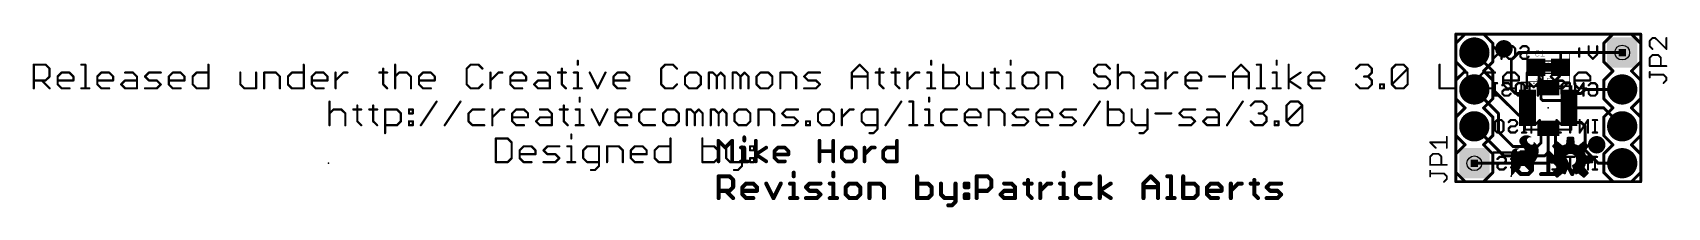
# Model space of a CAD drawing. Extents: x -98 to 15, y -2 to 10.
import ezdxf

# ---------------------------------------------------------------- set-up
doc = ezdxf.new("R2010")
doc.units = 0
for name, color, linetype in [('1', 12, 'CONTINUOUS'), ('16', 132, 'CONTINUOUS'), ('17', 110, 'CONTINUOUS'), ('20', 53, 'CONTINUOUS'), ('200', 132, 'CONTINUOUS'), ('21', 53, 'CONTINUOUS'), ('22', 53, 'CONTINUOUS'), ('23', 53, 'CONTINUOUS'), ('25', 253, 'CONTINUOUS'), ('27', 253, 'CONTINUOUS'), ('29', 253, 'CONTINUOUS'), ('30', 253, 'CONTINUOUS'), ('31', 253, 'CONTINUOUS'), ('35', 253, 'CONTINUOUS'), ('39', 12, 'CONTINUOUS'), ('44', 253, 'CONTINUOUS'), ('51', 53, 'CONTINUOUS')]:
    doc.layers.add(name, color=color, linetype=linetype)

# ---------------------------------------------------------------- blocks, each defined once
blk = doc.blocks.new('RECT')
blk.add_solid([(-0.5, -0.5), (0.5, -0.5), (-0.5, 0.5), (0.5, 0.5)])
blk = doc.blocks.new('PIE')
at = {"const_width": 0.5}
blk.add_lwpolyline([(0, -0.25, 1), (0, 0.25, 1), (0, -0.25)], format="xyb", dxfattribs=at)
blk = doc.blocks.new('SQUAREP')
blk.add_solid([(-0.5, -0.5), (0.5, -0.5), (-0.5, 0.5), (0.5, 0.5)])
blk = doc.blocks.new('ROUNDP')
at = {"const_width": 0.5}
blk.add_lwpolyline([(0, -0.25, 1), (0, 0.25, 1), (0, -0.25)], format="xyb", dxfattribs=at)

msp = doc.modelspace()

# ---------------------------------------------------------------- linework, layer by layer
at = {"layer": '1', "const_width": 0.2032}
for points in [[(2.54, 7.62), (1.27, 8.89)], [(3.81, 8.382), (4.318, 8.89)], [(4.318, 8.89), (7.2, 8.89)], [(7.2, 8.89), (11.43, 8.89)], [(7.2, 7.874), (7.2, 8.89)], [(3.81, 6.35), (3.81, 8.382)], [(5.715, 7.659), (5.5, 7.874)], [(7.112, 7.786), (7.2, 7.874)], [(7.112, 7.239), (7.112, 7.786)], [(2.54, 6.35), (2.54, 7.62)], [(5.715, 7.112), (5.715, 7.659)], [(5.85, 6.977), (5.715, 7.112)], [(5.85, 6.482), (5.85, 6.977)], [(6.85, 6.977), (7.112, 7.239)], [(6.85, 6.482), (6.85, 6.977)], [(2.921, 4.699), (1.27, 6.35)], [(4.31, 4.58), (2.54, 6.35)], [(4.08, 6.08), (3.81, 6.35)], [(4.9238, 6.08), (4.08, 6.08)], [(5.85, 6.482), (5.85, 5.707)], [(5.85, 5.707), (5.969, 5.588)], [(5.969, 5.588), (7.7682, 5.588)], [(7.7682, 5.588), (7.7762, 5.58)], [(7.7762, 6.08), (7.7762, 5.58)], [(7.7762, 6.08), (8.62, 6.08)], [(8.62, 6.08), (8.89, 6.35)], [(8.89, 6.35), (11.43, 6.35)], [(2.921, 3.429), (2.921, 4.699)], [(4.9238, 4.58), (4.31, 4.58)], [(7.7762, 5.08), (10.16, 5.08)], [(10.16, 5.08), (11.43, 3.81)], [(3.302, 1.778), (1.27, 3.81)], [(3.937, 2.413), (2.921, 3.429)], [(5.85, 3.678), (5.85, 2.675)], [(6.35, 3.678), (6.35, 2.032)], [(6.85, 3.678), (6.85, 1.77)], [(7.7762, 4.08), (8.62, 4.08)], [(8.62, 4.08), (8.89, 3.81)], [(8.89, 3.81), (8.89, 2.159)], [(5.588, 2.413), (3.937, 2.413)], [(5.85, 2.675), (5.588, 2.413)], [(8.89, 2.159), (9.779, 1.27)], [(6.35, 1.27), (1.27, 1.27)], [(6.096, 1.778), (3.302, 1.778)], [(6.35, 2.032), (6.096, 1.778)], [(6.85, 1.77), (6.35, 1.27)], [(9.779, 1.27), (11.43, 1.27)]]:
    msp.add_lwpolyline(points, dxfattribs=at)
at = {"layer": '1', "const_width": 0.1016}
for points in [[(1.3059, 8.9259, 1), (1.2341, 8.8541)], [(4.318, 8.9408, 1), (4.318, 8.8392)], [(4.3539, 8.8541, 1), (4.2821, 8.9259)], [(7.2, 8.9408, 1), (7.2, 8.8392)], [(7.2508, 8.89, 1), (7.1492, 8.89)], [(7.2, 8.8392, 1), (7.2, 8.9408)], [(11.43, 8.8392, 1), (11.43, 8.9408)], [(3.8608, 8.382, 1), (3.7592, 8.382)], [(3.7741, 8.4179, 1), (3.8459, 8.3461)], [(5.5359, 7.9099, 1), (5.4641, 7.8381)], [(7.1628, 7.786, 1), (7.0612, 7.786)], [(7.0761, 7.8219, 1), (7.1479, 7.7501)], [(7.1492, 7.874, 1), (7.2508, 7.874)], [(7.2359, 7.8381, 1), (7.1641, 7.9099)], [(2.5908, 7.62, 1), (2.4892, 7.62)], [(2.5041, 7.5841, 1), (2.5759, 7.6559)], [(5.7658, 7.659, 1), (5.6642, 7.659)], [(5.7509, 7.1479, 1), (5.6791, 7.0761)], [(5.6642, 7.112, 1), (5.7658, 7.112)], [(5.6791, 7.6231, 1), (5.7509, 7.6949)], [(5.9008, 6.977, 1), (5.7992, 6.977)], [(5.8141, 6.9411, 1), (5.8859, 7.0129)], [(6.9008, 6.977, 1), (6.7992, 6.977)], [(6.8141, 7.0129, 1), (6.8859, 6.9411)], [(7.0612, 7.239, 1), (7.1628, 7.239)], [(7.1479, 7.2031, 1), (7.0761, 7.2749)], [(1.3059, 6.3859, 1), (1.2341, 6.3141)], [(2.5759, 6.3859, 1), (2.5041, 6.3141)], [(2.4892, 6.35, 1), (2.5908, 6.35)], [(3.8459, 6.3859, 1), (3.7741, 6.3141)], [(3.7592, 6.35, 1), (3.8608, 6.35)], [(4.08, 6.1308, 1), (4.08, 6.0292)], [(4.0441, 6.0441, 1), (4.1159, 6.1159)], [(4.9238, 6.0292, 1), (4.9238, 6.1308)], [(5.9008, 6.482, 1), (5.7992, 6.482)], [(5.7992, 6.482, 1), (5.9008, 6.482)], [(5.8859, 5.7429, 1), (5.8141, 5.6711)], [(5.7992, 5.707, 1), (5.9008, 5.707)], [(5.969, 5.6388, 1), (5.969, 5.5372)], [(5.9331, 5.5521, 1), (6.0049, 5.6239)], [(6.7992, 6.482, 1), (6.9008, 6.482)], [(7.8041, 5.6239, 1), (7.7323, 5.5521)], [(7.827, 6.08, 1), (7.7254, 6.08)], [(7.7762, 6.1308, 1), (7.7762, 6.0292)], [(7.7254, 5.58, 1), (7.827, 5.58)], [(7.7403, 5.5441, 1), (7.8121, 5.6159)], [(7.7682, 5.5372, 1), (7.7682, 5.6388)], [(8.5841, 6.1159, 1), (8.6559, 6.0441)], [(8.62, 6.0292, 1), (8.62, 6.1308)], [(8.89, 6.4008, 1), (8.89, 6.2992)], [(8.9259, 6.3141, 1), (8.8541, 6.3859)], [(11.43, 6.2992, 1), (11.43, 6.4008)], [(2.9718, 4.699, 1), (2.8702, 4.699)], [(2.8851, 4.6631, 1), (2.9569, 4.7349)], [(4.31, 4.6308, 1), (4.31, 4.5292)], [(4.2741, 4.5441, 1), (4.3459, 4.6159)], [(4.9238, 4.5292, 1), (4.9238, 4.6308)], [(7.7762, 5.1308, 1), (7.7762, 5.0292)], [(10.1959, 5.1159, 1), (10.1241, 5.0441)], [(10.16, 5.0292, 1), (10.16, 5.1308)], [(1.3059, 3.8459, 1), (1.2341, 3.7741)], [(2.9569, 3.4649, 1), (2.8851, 3.3931)], [(2.8702, 3.429, 1), (2.9718, 3.429)], [(5.9008, 3.678, 1), (5.7992, 3.678)], [(6.4008, 3.678, 1), (6.2992, 3.678)], [(6.9008, 3.678, 1), (6.7992, 3.678)], [(7.7762, 4.1308, 1), (7.7762, 4.0292)], [(8.6559, 4.1159, 1), (8.5841, 4.0441)], [(8.62, 4.0292, 1), (8.62, 4.1308)], [(8.9408, 3.81, 1), (8.8392, 3.81)], [(8.8541, 3.7741, 1), (8.9259, 3.8459)], [(11.3941, 3.7741, 1), (11.4659, 3.8459)], [(3.937, 2.4638, 1), (3.937, 2.3622)], [(3.9011, 2.3771, 1), (3.9729, 2.4489)], [(5.5521, 2.4489, 1), (5.6239, 2.3771)], [(5.588, 2.3622, 1), (5.588, 2.4638)], [(5.7992, 2.675, 1), (5.9008, 2.675)], [(5.8859, 2.6391, 1), (5.8141, 2.7109)], [(8.9259, 2.1949, 1), (8.8541, 2.1231)], [(1.27, 1.3208, 1), (1.27, 1.2192)], [(3.302, 1.8288, 1), (3.302, 1.7272)], [(3.2661, 1.7421, 1), (3.3379, 1.8139)], [(6.0601, 1.8139, 1), (6.1319, 1.7421)], [(6.096, 1.7272, 1), (6.096, 1.8288)], [(6.2992, 2.032, 1), (6.4008, 2.032)], [(6.3141, 1.3059, 1), (6.3859, 1.2341)], [(6.3859, 1.9961, 1), (6.3141, 2.0679)], [(6.35, 1.2192, 1), (6.35, 1.3208)], [(6.7992, 1.77, 1), (6.9008, 1.77)], [(6.8859, 1.7341, 1), (6.8141, 1.8059)], [(8.8392, 2.159, 1), (8.9408, 2.159)], [(9.779, 1.3208, 1), (9.779, 1.2192)], [(9.7431, 1.2341, 1), (9.8149, 1.3059)], [(11.43, 1.2192, 1), (11.43, 1.3208)]]:
    msp.add_lwpolyline(points, format="xyb", dxfattribs=at)
at = {"layer": '16'}
for points, const_width in [([(0, 10.16), (12.7, 10.16)], 0.2032), ([(0, 0), (0, 10.16)], 0.2032), ([(12.7, 10.16), (12.7, 0)], 0.2032), ([(4.472, 2.0206), (4.2221, 1.7706)], 0.2794), ([(4.2221, 1.7706), (4.2221, 0.7707)], 0.2794), ([(5.222, 0.7707), (4.2221, 1.7706)], 0.2794), ([(4.972, 2.0206), (4.472, 2.0206)], 0.2794), ([(5.222, 1.7706), (4.972, 2.0206)], 0.2794), ([(5.222, 0.7707), (5.222, 1.7706)], 0.2794), ([(6.8591, 1.5206), (6.3592, 2.0206)], 0.2794), ([(6.3592, 2.0206), (6.3592, 0.5207)], 0.2794), ([(7.9963, 0.5207), (7.4964, 1.5206)], 0.2794), ([(8.4963, 1.5206), (7.9963, 0.5207)], 0.2794), ([(12.7, 0), (0, 0)], 0.2032), ([(4.2221, 0.7707), (4.472, 0.5207)], 0.2794), ([(4.472, 0.5207), (4.972, 0.5207)], 0.2794), ([(4.972, 0.5207), (5.222, 0.7707)], 0.2794), ([(6.8591, 0.5207), (5.8592, 0.5207)], 0.2794)]:
    msp.add_lwpolyline(points, dxfattribs=dict(at, const_width=const_width))
for points, const_width in [([(0, 10.2108, 1), (0, 10.1092)], 0.1016), ([(0.0508, 10.16, 1), (-0.0508, 10.16)], 0.1016), ([(12.7508, 10.16, 1), (12.6492, 10.16)], 0.1016), ([(12.7, 10.1092, 1), (12.7, 10.2108)], 0.1016), ([(4.2919, 1.7706, 1), (4.1522, 1.7706)], 0.1397), ([(4.2715, 1.82, 1), (4.1727, 1.7212)], 0.1397), ([(4.1727, 1.82, 1), (4.2715, 1.7212)], 0.1397), ([(4.472, 2.0904, 1), (4.472, 1.9507)], 0.1397), ([(4.5214, 1.9712, 1), (4.4227, 2.07)], 0.1397), ([(5.0214, 2.07, 1), (4.9226, 1.9712)], 0.1397), ([(4.972, 1.9507, 1), (4.972, 2.0904)], 0.1397), ([(5.2918, 1.7706, 1), (5.1521, 1.7706)], 0.1397), ([(5.1726, 1.7212, 1), (5.2714, 1.82)], 0.1397), ([(6.429, 2.0206, 1), (6.2893, 2.0206)], 0.1397), ([(6.4086, 2.07, 1), (6.3098, 1.9712)], 0.1397), ([(6.8098, 1.4712, 1), (6.9085, 1.57)], 0.1397), ([(7.5589, 1.5519, 1), (7.4339, 1.4894)], 0.1397), ([(8.5588, 1.4894, 1), (8.4338, 1.5519)], 0.1397), ([(0, 0.0508, 1), (0, -0.0508)], 0.1016), ([(-0.0508, 0, 1), (0.0508, 0)], 0.1016), ([(4.1522, 0.7707, 1), (4.2919, 0.7707)], 0.1397), ([(4.2715, 0.8201, 1), (4.1727, 0.7213)], 0.1397), ([(4.472, 0.5906, 1), (4.472, 0.4509)], 0.1397), ([(4.4227, 0.4713, 1), (4.5214, 0.5701)], 0.1397), ([(4.9226, 0.5701, 1), (5.0214, 0.4713)], 0.1397), ([(4.972, 0.4509, 1), (4.972, 0.5906)], 0.1397), ([(5.1521, 0.7707, 1), (5.2918, 0.7707)], 0.1397), ([(5.2714, 0.7213, 1), (5.1726, 0.8201)], 0.1397), ([(5.1726, 0.7213, 1), (5.2714, 0.8201)], 0.1397), ([(5.8592, 0.5906, 1), (5.8592, 0.4509)], 0.1397), ([(6.2893, 0.5207, 1), (6.429, 0.5207)], 0.1397), ([(6.8591, 0.4509, 1), (6.8591, 0.5906)], 0.1397), ([(7.9339, 0.5519, 1), (8.0588, 0.4895)], 0.1397), ([(7.9339, 0.4895, 1), (8.0588, 0.5519)], 0.1397), ([(12.6492, 0, 1), (12.7508, 0)], 0.1016), ([(12.7, -0.0508, 1), (12.7, 0.0508)], 0.1016)]:
    msp.add_lwpolyline(points, format="xyb", dxfattribs=dict(at, const_width=const_width))
at = {"layer": '20', "const_width": 0.2032}
for points in [[(12.7, 10.16), (0, 10.16)], [(0, 10.16), (0, 0)], [(12.7, 0), (12.7, 10.16)], [(0, 0), (12.7, 0)]]:
    msp.add_lwpolyline(points, dxfattribs=at)
at = {"layer": '20', "const_width": 0.1016}
for points in [[(0, 10.2108, 1), (0, 10.1092)], [(0.0508, 10.16, 1), (-0.0508, 10.16)], [(12.7508, 10.16, 1), (12.6492, 10.16)], [(12.7, 10.1092, 1), (12.7, 10.2108)], [(0, 0.0508, 1), (0, -0.0508)], [(-0.0508, 0, 1), (0.0508, 0)], [(12.6492, 0, 1), (12.7508, 0)], [(12.7, -0.0508, 1), (12.7, 0.0508)]]:
    msp.add_lwpolyline(points, format="xyb", dxfattribs=at)
at = {"layer": '21'}
for points, const_width in [([(0, 9.525), (0.635, 10.16)], 0.2032), ([(0.635, 10.16), (1.905, 10.16)], 0.2032), ([(1.905, 10.16), (2.54, 9.525)], 0.2032), ([(10.795, 10.16), (10.16, 9.525)], 0.2032), ([(12.065, 10.16), (10.795, 10.16)], 0.2032), ([(12.7, 9.525), (12.065, 10.16)], 0.2032), ([(0, 8.255), (0, 9.525)], 0.2032), ([(2.54, 9.525), (2.54, 8.255)], 0.2032), ([(10.16, 8.255), (10.16, 9.525)], 0.2032), ([(12.7, 9.525), (12.7, 8.255)], 0.2032), ([(0, 8.255), (0.635, 7.62)], 0.2032), ([(1.905, 7.62), (2.54, 8.255)], 0.2032), ([(6.35, 7.9045), (6.35, 7.8435)], 0.5588), ([(10.795, 7.62), (10.16, 8.255)], 0.2032), ([(12.7, 8.255), (12.065, 7.62)], 0.2032), ([(0, 6.985), (0.635, 7.62)], 0.2032), ([(0, 5.715), (0, 6.985)], 0.2032), ([(1.905, 7.62), (2.54, 6.985)], 0.2032), ([(2.54, 6.985), (2.54, 5.715)], 0.2032), ([(4.5, 6.33), (4.5, 6.83)], 0.127), ([(4.5, 6.83), (4.95, 6.83)], 0.127), ([(10.16, 6.985), (10.795, 7.62)], 0.2032), ([(10.16, 5.715), (10.16, 6.985)], 0.2032), ([(12.065, 7.62), (12.7, 6.985)], 0.2032), ([(12.7, 6.985), (12.7, 5.715)], 0.2032), ([(0.635, 5.08), (0, 5.715)], 0.2032), ([(2.54, 5.715), (1.905, 5.08)], 0.2032), ([(5.6, 6.58), (4.75, 6.58)], 0.127), ([(4.75, 6.58), (4.75, 6.33)], 0.127), ([(7.1, 6.58), (7.95, 6.58)], 0.127), ([(7.95, 6.58), (7.95, 6.33)], 0.127), ([(10.795, 5.08), (10.16, 5.715)], 0.2032), ([(12.7, 5.715), (12.065, 5.08)], 0.2032), ([(0, 4.445), (0.635, 5.08)], 0.2032), ([(0, 3.175), (0, 4.445)], 0.2032), ([(1.905, 5.08), (2.54, 4.445)], 0.2032), ([(2.54, 4.445), (2.54, 3.175)], 0.2032), ([(10.16, 4.445), (10.795, 5.08)], 0.2032), ([(10.16, 3.175), (10.16, 4.445)], 0.2032), ([(12.065, 5.08), (12.7, 4.445)], 0.2032), ([(12.7, 4.445), (12.7, 3.175)], 0.2032), ([(4.75, 3.58), (4.75, 3.83)], 0.127), ([(5.6, 3.58), (4.75, 3.58)], 0.127), ([(7.1, 3.58), (7.95, 3.58)], 0.127), ([(7.95, 3.58), (7.95, 3.83)], 0.127), ([(0.635, 2.54), (0, 3.175)], 0.2032), ([(0, 1.905), (0.635, 2.54)], 0.2032), ([(2.54, 3.175), (1.905, 2.54)], 0.2032), ([(1.905, 2.54), (2.54, 1.905)], 0.2032), ([(3.9852, 2.2355), (3.9282, 2.1911)], 0.0254), ([(3.9848, 2.2352), (4.2599, 2.2352)], 0.0254), ([(4.05, 2.2676), (3.9852, 2.2355)], 0.0254), ([(4.0359, 2.2606), (4.2949, 2.2606)], 0.0254), ([(4.1199, 2.286), (4.05, 2.2676)], 0.0254), ([(4.2139, 2.2934), (4.1199, 2.286)], 0.0254), ([(4.1199, 2.286), (4.3079, 2.286)], 0.0254), ([(4.3079, 2.286), (4.2139, 2.2934)], 0.0254), ([(4.2215, 2.2073), (4.3054, 2.2682)], 0.0254), ([(4.3054, 2.2682), (4.3211, 2.2766)], 0.0254), ([(4.3562, 2.2784), (4.3079, 2.286)], 0.0254), ([(4.3211, 2.2766), (4.3385, 2.2801)], 0.0254), ([(4.3385, 2.2801), (4.3562, 2.2784)], 0.0254), ([(4.3777, 2.8651), (4.3691, 2.7914)], 0.0254), ([(4.3691, 2.7914), (4.379, 2.7179)], 0.0254), ([(4.3694, 2.794), (4.8854, 2.794)], 0.0254), ([(4.3722, 2.7686), (4.896, 2.7686)], 0.0254), ([(4.3724, 2.8194), (4.8759, 2.8194)], 0.0254), ([(4.3753, 2.8448), (4.8708, 2.8448)], 0.0254), ([(4.3756, 2.7432), (4.9105, 2.7432)], 0.0254), ([(4.4045, 2.9343), (4.3777, 2.8651)], 0.0254), ([(4.379, 2.7179), (4.407, 2.6492)], 0.0254), ([(4.3791, 2.7178), (4.9262, 2.7178)], 0.0254), ([(4.3797, 2.8702), (4.8714, 2.8702)], 0.0254), ([(4.3894, 2.6924), (4.9473, 2.6924)], 0.0254), ([(4.3895, 2.8956), (4.8764, 2.8956)], 0.0254), ([(4.3993, 2.921), (4.884, 2.921)], 0.0254), ([(4.3998, 2.667), (4.9709, 2.667)], 0.0254), ([(4.4476, 2.9947), (4.4045, 2.9343)], 0.0254), ([(4.407, 2.6492), (4.5256, 2.4734)], 0.0254), ([(4.4121, 2.6416), (5.0005, 2.6416)], 0.0254), ([(4.4131, 2.9464), (4.8952, 2.9464)], 0.0254), ([(4.4293, 2.6162), (5.0345, 2.6162)], 0.0254), ([(4.4312, 2.9718), (4.911, 2.9718)], 0.0254), ([(4.4464, 2.5908), (5.0697, 2.5908)], 0.0254), ([(4.5172, 3.0606), (4.4476, 2.9947)], 0.0254), ([(4.4502, 2.9972), (4.9326, 2.9972)], 0.0254), ([(4.4635, 2.5654), (5.1078, 2.5654)], 0.0254), ([(4.4771, 3.0226), (4.9597, 3.0226)], 0.0254), ([(4.4807, 2.54), (5.1724, 2.54)], 0.0254), ([(4.4978, 2.5146), (5.5668, 2.5146)], 0.0254), ([(4.5039, 3.048), (5.0068, 3.048)], 0.0254), ([(4.5149, 2.4892), (5.5804, 2.4892)], 0.0254), ([(4.5949, 3.1166), (4.5172, 3.0606)], 0.0254), ([(4.5256, 2.4734), (4.6711, 2.319)], 0.0254), ([(4.5346, 2.4638), (5.5941, 2.4638)], 0.0254), ([(4.535, 3.0734), (5.174, 3.0734)], 0.0254), ([(4.5586, 2.4384), (5.6077, 2.4384)], 0.0254), ([(4.5702, 3.0988), (5.1414, 3.0988)], 0.0254), ([(4.5825, 2.413), (5.6185, 2.413)], 0.0254), ([(4.6729, 3.1554), (4.5949, 3.1166)], 0.0254), ([(4.6064, 2.3876), (5.6276, 2.3876)], 0.0254), ([(4.6102, 3.1242), (5.0917, 3.1242)], 0.0254), ([(4.6304, 2.3622), (5.6367, 2.3622)], 0.0254), ([(4.6543, 2.3368), (5.6458, 2.3368)], 0.0254), ([(4.6612, 3.1496), (5.0331, 3.1496)], 0.0254), ([(4.6711, 2.319), (4.7094, 2.2741)], 0.0254), ([(4.7569, 3.1786), (4.6729, 3.1554)], 0.0254), ([(4.6776, 2.3114), (5.6521, 2.3114)], 0.0254), ([(4.6992, 2.286), (5.6572, 2.286)], 0.0254), ([(4.7094, 2.2741), (4.7349, 2.2208)], 0.0254), ([(4.7159, 2.2606), (5.6622, 2.2606)], 0.0254), ([(4.728, 2.2352), (5.6673, 2.2352)], 0.0254), ([(4.744, 3.175), (4.9404, 3.175)], 0.0254), ([(4.8438, 3.1852), (4.7569, 3.1786)], 0.0254), ([(4.9339, 3.1766), (4.8438, 3.1852)], 0.0254), ([(4.8704, 2.847), (4.8718, 2.8804)], 0.0254), ([(4.8769, 2.8143), (4.8704, 2.847)], 0.0254), ([(4.8718, 2.8804), (4.8884, 2.9354)], 0.0254), ([(4.8984, 2.7628), (4.8769, 2.8143)], 0.0254), ([(4.8884, 2.9354), (4.9187, 2.9843)], 0.0254), ([(4.9277, 2.7153), (4.8984, 2.7628)], 0.0254), ([(4.9187, 2.9843), (4.9607, 3.0235)], 0.0254), ([(4.964, 2.6729), (4.9277, 2.7153)], 0.0254), ([(5.0216, 3.1547), (4.9339, 3.1766)], 0.0254), ([(4.9607, 3.0235), (5.0115, 3.0505)], 0.0254), ([(5.0064, 2.6365), (4.964, 2.6729)], 0.0254), ([(5.0978, 2.5705), (5.0064, 2.6365)], 0.0254), ([(5.0115, 3.0505), (5.0627, 3.065)], 0.0254), ([(5.0445, 3.1445), (5.0216, 3.1547)], 0.0254), ([(5.0801, 3.1293), (5.0445, 3.1445)], 0.0254), ([(5.0627, 3.065), (5.1156, 3.0709)], 0.0254), ([(5.1305, 3.1072), (5.0801, 3.1293)], 0.0254), ([(5.1491, 2.5443), (5.0978, 2.5705)], 0.0254), ([(5.1156, 3.0709), (5.1766, 3.0709)], 0.0254), ([(5.174, 3.0734), (5.1305, 3.1072)], 0.0254), ([(5.2057, 2.5339), (5.1491, 2.5443)], 0.0254), ([(5.1765, 3.0709), (5.174, 3.0734)], 0.0254), ([(5.1766, 3.0709), (5.1765, 3.0709)], 0.0254), ([(5.2629, 2.54), (5.2057, 2.5339)], 0.0254), ([(5.2833, 2.5476), (5.2629, 2.54)], 0.0254), ([(5.2629, 2.54), (5.5485, 2.54)], 0.0254), ([(5.3222, 2.5744), (5.2833, 2.5476)], 0.0254), ([(5.3091, 2.5654), (5.5283, 2.5654)], 0.0254), ([(5.3518, 2.6111), (5.3222, 2.5744)], 0.0254), ([(5.3354, 2.5908), (5.508, 2.5908)], 0.0254), ([(5.3575, 2.6246), (5.3518, 2.6111)], 0.0254), ([(5.354, 2.6162), (5.4878, 2.6162)], 0.0254), ([(5.3595, 2.6391), (5.3575, 2.6246)], 0.0254), ([(5.4721, 2.6359), (5.3595, 2.728)], 0.0254), ([(5.3595, 2.728), (5.3595, 2.6391)], 0.0254), ([(5.3595, 2.7178), (5.372, 2.7178)], 0.0254), ([(5.3595, 2.6924), (5.403, 2.6924)], 0.0254), ([(5.3595, 2.667), (5.4341, 2.667)], 0.0254), ([(5.3595, 2.6416), (5.4651, 2.6416)], 0.0254), ([(5.5627, 2.5222), (5.4721, 2.6359)], 0.0254), ([(5.6128, 2.4288), (5.5627, 2.5222)], 0.0254), ([(5.6486, 2.329), (5.6128, 2.4288)], 0.0254), ([(5.6693, 2.225), (5.6486, 2.329)], 0.0254), ([(6.9505, 2.706), (6.692, 2.4475)], 0.15), ([(6.692, 2.4475), (6.9994, 2.0705)], 0.15), ([(6.7307, 2.4), (7.3258, 2.4)], 0.15), ([(6.7945, 2.55), (7.1418, 2.55)], 0.15), ([(6.853, 2.25), (8.895, 2.25)], 0.15), ([(6.9445, 2.7), (6.9579, 2.7)], 0.15), ([(7.3275, 2.3986), (6.9505, 2.706)], 0.15), ([(7.4793, 2.4768), (7.3275, 2.3986)], 0.15), ([(7.3302, 2.4), (8.4178, 2.4)], 0.15), ([(7.642, 2.5289), (7.4793, 2.4768)], 0.15), ([(7.6912, 3.0128), (7.642, 2.5289)], 0.15), ([(7.6441, 2.55), (8.1039, 2.55)], 0.15), ([(7.6594, 2.7), (8.0886, 2.7)], 0.15), ([(7.6747, 2.85), (8.0734, 2.85)], 0.15), ([(7.6899, 3), (8.0581, 3)], 0.15), ([(8.0568, 3.0128), (7.6912, 3.0128)], 0.15), ([(8.106, 2.5289), (8.0568, 3.0128)], 0.15), ([(8.2687, 2.4768), (8.106, 2.5289)], 0.15), ([(8.4205, 2.3986), (8.2687, 2.4768)], 0.15), ([(8.7975, 2.706), (8.4205, 2.3986)], 0.15), ([(8.4222, 2.4), (9.0173, 2.4)], 0.15), ([(8.6062, 2.55), (8.9535, 2.55)], 0.15), ([(8.7486, 2.0705), (9.056, 2.4475)], 0.15), ([(8.7901, 2.7), (8.8035, 2.7)], 0.15), ([(9.056, 2.4475), (8.7975, 2.706)], 0.15), ([(10.795, 2.54), (10.16, 3.175)], 0.2032), ([(10.795, 2.54), (10.16, 1.905)], 0.2032), ([(12.7, 3.175), (12.065, 2.54)], 0.2032), ([(12.7, 1.905), (12.065, 2.54)], 0.2032), ([(0, 0.635), (0, 1.905)], 0.2032), ([(2.54, 1.905), (2.54, 0.635)], 0.2032), ([(3.8171, 1.983), (3.8101, 1.8999)], 0.0254), ([(3.8101, 1.8999), (3.8101, 0.3835)], 0.0254), ([(3.8101, 1.8796), (5.6522, 1.8796)], 0.0254), ([(3.8101, 1.8542), (5.6484, 1.8542)], 0.0254), ([(3.8101, 1.8288), (5.6421, 1.8288)], 0.0254), ([(3.8101, 1.8034), (5.6334, 1.8034)], 0.0254), ([(3.8101, 1.778), (5.6246, 1.778)], 0.0254), ([(3.8101, 1.7526), (5.6159, 1.7526)], 0.0254), ([(3.8101, 1.7272), (5.6071, 1.7272)], 0.0254), ([(3.8101, 1.7018), (5.5984, 1.7018)], 0.0254), ([(3.8101, 1.6764), (5.5896, 1.6764)], 0.0254), ([(3.8101, 1.651), (5.5791, 1.651)], 0.0254), ([(3.8101, 1.6256), (5.5648, 1.6256)], 0.0254), ([(3.8101, 1.6002), (5.5505, 1.6002)], 0.0254), ([(3.8101, 1.5748), (5.5362, 1.5748)], 0.0254), ([(3.8101, 1.5494), (5.5219, 1.5494)], 0.0254), ([(3.8101, 1.524), (5.5076, 1.524)], 0.0254), ([(3.8101, 1.4986), (5.4933, 1.4986)], 0.0254), ([(3.8101, 1.4732), (5.4748, 1.4732)], 0.0254), ([(3.8101, 1.4478), (5.4545, 1.4478)], 0.0254), ([(3.8101, 1.4224), (5.4342, 1.4224)], 0.0254), ([(3.8101, 1.397), (5.4139, 1.397)], 0.0254), ([(3.8101, 1.3716), (5.3913, 1.3716)], 0.0254), ([(3.8101, 1.3462), (5.3644, 1.3462)], 0.0254), ([(3.8101, 1.3208), (5.3374, 1.3208)], 0.0254), ([(3.8101, 1.2954), (5.3105, 1.2954)], 0.0254), ([(3.8101, 1.27), (5.2789, 1.27)], 0.0254), ([(3.8101, 1.2446), (5.2429, 1.2446)], 0.0254), ([(3.8101, 1.2192), (5.2069, 1.2192)], 0.0254), ([(3.8101, 1.1938), (5.1661, 1.1938)], 0.0254), ([(3.8101, 1.1684), (5.114, 1.1684)], 0.0254), ([(3.8101, 1.143), (5.0619, 1.143)], 0.0254), ([(3.8101, 1.1176), (4.9734, 1.1176)], 0.0254), ([(3.8105, 1.905), (4.3842, 1.905)], 0.0254), ([(3.8127, 1.9304), (4.3094, 1.9304)], 0.0254), ([(3.8148, 1.9558), (4.2672, 1.9558)], 0.0254), ([(3.8169, 1.9812), (4.2377, 1.9812)], 0.0254), ([(3.8411, 2.0629), (3.8171, 1.983)], 0.0254), ([(3.8241, 2.0066), (4.2169, 2.0066)], 0.0254), ([(3.8318, 2.032), (4.2039, 2.032)], 0.0254), ([(3.8394, 2.0574), (4.1953, 2.0574)], 0.0254), ([(3.8812, 2.1361), (3.8411, 2.0629)], 0.0254), ([(3.852, 2.0828), (4.1896, 2.0828)], 0.0254), ([(3.8659, 2.1082), (4.1888, 2.1082)], 0.0254), ([(3.8798, 2.1336), (4.1891, 2.1336)], 0.0254), ([(3.9282, 2.1911), (3.8812, 2.1361)], 0.0254), ([(3.9008, 2.159), (4.1947, 2.159)], 0.0254), ([(3.9224, 2.1844), (4.2027, 2.1844)], 0.0254), ([(3.9522, 2.2098), (4.2249, 2.2098)], 0.0254), ([(4.1888, 2.1323), (4.1987, 2.1768)], 0.0254), ([(4.1888, 2.0867), (4.1888, 2.1323)], 0.0254), ([(4.1987, 2.0422), (4.1888, 2.0867)], 0.0254), ([(4.1987, 2.1768), (4.2077, 2.1939)], 0.0254), ([(4.2209, 1.9988), (4.1987, 2.0422)], 0.0254), ([(4.2077, 2.1939), (4.2215, 2.2073)], 0.0254), ([(4.2546, 1.9634), (4.2209, 1.9988)], 0.0254), ([(4.318, 1.9252), (4.2546, 1.9634)], 0.0254), ([(4.3888, 1.9036), (4.318, 1.9252)], 0.0254), ([(4.4628, 1.8999), (4.3888, 1.9036)], 0.0254), ([(4.5261, 1.91), (4.4628, 1.8999)], 0.0254), ([(4.4948, 1.905), (5.6561, 1.905)], 0.0254), ([(4.5868, 1.9305), (4.5261, 1.91)], 0.0254), ([(4.5865, 1.9304), (5.6599, 1.9304)], 0.0254), ([(4.6432, 1.9609), (4.5868, 1.9305)], 0.0254), ([(4.6337, 1.9558), (5.6638, 1.9558)], 0.0254), ([(4.688, 1.9994), (4.6432, 1.9609)], 0.0254), ([(4.6669, 1.9812), (5.6676, 1.9812)], 0.0254), ([(4.7214, 2.0481), (4.688, 1.9994)], 0.0254), ([(4.693, 2.0066), (5.6715, 2.0066)], 0.0254), ([(4.7104, 2.032), (5.6753, 2.032)], 0.0254), ([(4.741, 2.1038), (4.7214, 2.0481)], 0.0254), ([(4.7247, 2.0574), (5.6745, 2.0574)], 0.0254), ([(4.7336, 2.0828), (5.6738, 2.0828)], 0.0254), ([(4.7349, 2.2208), (4.7456, 2.1627)], 0.0254), ([(4.7369, 2.2098), (5.6698, 2.2098)], 0.0254), ([(4.7456, 2.1627), (4.741, 2.1038)], 0.0254), ([(4.7414, 2.1082), (5.673, 2.1082)], 0.0254), ([(4.7416, 2.1844), (5.6706, 2.1844)], 0.0254), ([(4.7434, 2.1336), (5.6722, 2.1336)], 0.0254), ([(4.7454, 2.159), (5.6714, 2.159)], 0.0254), ([(4.9268, 1.1046), (5.0587, 1.1414)], 0.0254), ([(5.0587, 1.1414), (5.1817, 1.2014)], 0.0254), ([(5.1817, 1.2014), (5.2974, 1.2831)], 0.0254), ([(5.2974, 1.2831), (5.4006, 1.3803)], 0.0254), ([(5.4006, 1.3803), (5.489, 1.491)], 0.0254), ([(5.489, 1.491), (5.5837, 1.6591)], 0.0254), ([(5.5837, 1.6591), (5.6465, 1.8415)], 0.0254), ([(5.6465, 1.8415), (5.6753, 2.0322)], 0.0254), ([(5.6753, 2.0322), (5.6693, 2.225)], 0.0254), ([(6.8691, 1.756), (6.3852, 1.7068)], 0.15), ([(6.3852, 1.7068), (6.3852, 1.3412)], 0.15), ([(6.3852, 1.65), (7.4242, 1.65)], 0.15), ([(6.3852, 1.5), (7.408, 1.5)], 0.15), ([(6.3852, 1.35), (7.442, 1.35)], 0.15), ([(6.3852, 1.3412), (6.8691, 1.292)], 0.15), ([(6.9212, 1.9187), (6.8691, 1.756)], 0.15), ([(6.8691, 1.292), (6.9212, 1.1293)], 0.15), ([(6.8832, 1.8), (7.499, 1.8)], 0.15), ([(6.8986, 1.2), (7.5387, 1.2)], 0.15), ([(6.9994, 2.0705), (6.9212, 1.9187)], 0.15), ([(6.9212, 1.1293), (6.9994, 0.9775)], 0.15), ([(6.9373, 1.95), (7.6839, 1.95)], 0.15), ([(6.9621, 1.05), (7.6777, 1.05)], 0.15), ([(6.9753, 2.1), (8.7727, 2.1)], 0.15), ([(7.4052, 1.524), (7.4187, 1.6354)], 0.15), ([(7.4181, 1.4146), (7.4052, 1.524)], 0.15), ([(7.4563, 1.3112), (7.4181, 1.4146)], 0.15), ([(7.4187, 1.6354), (7.4582, 1.7404)], 0.15), ([(7.5175, 1.2195), (7.4563, 1.3112)], 0.15), ([(7.4582, 1.7404), (7.5216, 1.833)], 0.15), ([(7.4793, 0.5712), (7.6946, 1.0909)], 0.15), ([(7.5984, 1.1447), (7.5175, 1.2195)], 0.15), ([(7.5216, 1.833), (7.6051, 1.9079)], 0.15), ([(7.6946, 1.0909), (7.5984, 1.1447)], 0.15), ([(7.6051, 1.9079), (7.7041, 1.9608)], 0.15), ([(7.7041, 1.9608), (7.8128, 1.9886)], 0.15), ([(7.8128, 1.9886), (7.925, 1.9898)], 0.15), ([(7.925, 1.9898), (8.0342, 1.9644)], 0.15), ([(8.0342, 1.9644), (8.1343, 1.9136)], 0.15), ([(8.1512, 1.146), (8.0534, 1.0909)], 0.15), ([(8.0534, 1.0909), (8.2687, 0.5712)], 0.15), ([(8.0626, 1.95), (8.8107, 1.95)], 0.15), ([(8.0703, 1.05), (8.7859, 1.05)], 0.15), ([(8.1343, 1.9136), (8.2195, 1.8406)], 0.15), ([(8.233, 1.2227), (8.1512, 1.146)], 0.15), ([(8.2088, 1.2), (8.8494, 1.2)], 0.15), ([(8.2195, 1.8406), (8.2849, 1.7494)], 0.15), ([(8.2943, 1.3167), (8.233, 1.2227)], 0.15), ([(8.2486, 1.8), (8.8648, 1.8)], 0.15), ([(8.2849, 1.7494), (8.3267, 1.6453)], 0.15), ([(8.3316, 1.4225), (8.2943, 1.3167)], 0.15), ([(8.3061, 1.35), (9.3628, 1.35)], 0.15), ([(8.3248, 1.65), (9.3628, 1.65)], 0.15), ([(8.3267, 1.6453), (8.3425, 1.5342)], 0.15), ([(8.3425, 1.5342), (8.3316, 1.4225)], 0.15), ([(8.3392, 1.5), (9.3628, 1.5)], 0.15), ([(8.8268, 1.9187), (8.7486, 2.0705)], 0.15), ([(8.7486, 0.9775), (8.8268, 1.1293)], 0.15), ([(8.8789, 1.756), (8.8268, 1.9187)], 0.15), ([(8.8268, 1.1293), (8.8789, 1.292)], 0.15), ([(9.3628, 1.7068), (8.8789, 1.756)], 0.15), ([(8.8789, 1.292), (9.3628, 1.3412)], 0.15), ([(9.3628, 1.3412), (9.3628, 1.7068)], 0.15), ([(10.16, 0.635), (10.16, 1.905)], 0.2032), ([(12.7, 1.905), (12.7, 0.635)], 0.2032), ([(0, 0.635), (0.635, 0)], 0.2032), ([(0.635, 0), (1.905, 0)], 0.2032), ([(1.905, 0), (2.54, 0.635)], 0.2032), ([(3.8101, 1.0922), (4.7905, 1.0922)], 0.0254), ([(3.8101, 1.0668), (4.4771, 1.0668)], 0.0254), ([(3.8101, 1.0414), (4.4344, 1.0414)], 0.0254), ([(3.8101, 1.016), (4.3917, 1.016)], 0.0254), ([(3.8101, 0.9906), (4.3614, 0.9906)], 0.0254), ([(3.8101, 0.9652), (4.3337, 0.9652)], 0.0254), ([(3.8101, 0.9398), (4.306, 0.9398)], 0.0254), ([(3.8101, 0.3835), (4.2977, 0.9322)], 0.0254), ([(3.8101, 0.9144), (4.2819, 0.9144)], 0.0254), ([(3.8101, 0.889), (4.2593, 0.889)], 0.0254), ([(3.8101, 0.8636), (4.2367, 0.8636)], 0.0254), ([(3.8101, 0.8382), (4.2142, 0.8382)], 0.0254), ([(3.8101, 0.8128), (4.1916, 0.8128)], 0.0254), ([(3.8101, 0.7874), (4.169, 0.7874)], 0.0254), ([(3.8101, 0.762), (4.1465, 0.762)], 0.0254), ([(3.8101, 0.7366), (4.1239, 0.7366)], 0.0254), ([(3.8101, 0.7112), (4.1013, 0.7112)], 0.0254), ([(3.8101, 0.6858), (4.0787, 0.6858)], 0.0254), ([(3.8101, 0.6604), (4.0562, 0.6604)], 0.0254), ([(3.8101, 0.635), (4.0336, 0.635)], 0.0254), ([(3.8101, 0.6096), (4.011, 0.6096)], 0.0254), ([(3.8101, 0.5842), (3.9885, 0.5842)], 0.0254), ([(3.8101, 0.5588), (3.9659, 0.5588)], 0.0254), ([(3.8101, 0.5334), (3.9433, 0.5334)], 0.0254), ([(3.8101, 0.508), (3.9207, 0.508)], 0.0254), ([(3.8101, 0.4826), (3.8982, 0.4826)], 0.0254), ([(3.8101, 0.4572), (3.8756, 0.4572)], 0.0254), ([(3.8101, 0.4318), (3.853, 0.4318)], 0.0254), ([(3.8101, 0.4064), (3.8304, 0.4064)], 0.0254), ([(4.2977, 0.9322), (4.3845, 1.0117)], 0.0254), ([(4.3845, 1.0117), (4.4857, 1.0719)], 0.0254), ([(4.4857, 1.0719), (4.5229, 1.0854)], 0.0254), ([(4.5229, 1.0854), (4.5619, 1.0922)], 0.0254), ([(4.5619, 1.0922), (4.7905, 1.0922)], 0.0254), ([(4.7905, 1.0922), (4.9268, 1.1046)], 0.0254), ([(6.9994, 0.9775), (6.692, 0.6005)], 0.15), ([(6.692, 0.6005), (6.9505, 0.342)], 0.15), ([(6.6925, 0.6), (7.2669, 0.6)], 0.15), ([(6.8139, 0.75), (7.5534, 0.75)], 0.15), ([(6.8425, 0.45), (7.083, 0.45)], 0.15), ([(6.9362, 0.9), (7.6155, 0.9)], 0.15), ([(6.9505, 0.342), (7.3275, 0.6494)], 0.15), ([(7.3275, 0.6494), (7.4793, 0.5712)], 0.15), ([(7.4234, 0.6), (7.4912, 0.6)], 0.15), ([(8.1325, 0.9), (8.8118, 0.9)], 0.15), ([(8.1946, 0.75), (8.9341, 0.75)], 0.15), ([(8.2568, 0.6), (8.3246, 0.6)], 0.15), ([(8.2687, 0.5712), (8.4205, 0.6494)], 0.15), ([(8.4205, 0.6494), (8.7975, 0.342)], 0.15), ([(8.4811, 0.6), (9.0555, 0.6)], 0.15), ([(8.665, 0.45), (8.9055, 0.45)], 0.15), ([(9.056, 0.6005), (8.7486, 0.9775)], 0.15), ([(8.7975, 0.342), (9.056, 0.6005)], 0.15), ([(10.795, 0), (10.16, 0.635)], 0.2032), ([(12.065, 0), (10.795, 0)], 0.2032), ([(12.7, 0.635), (12.065, 0)], 0.2032)]:
    msp.add_lwpolyline(points, dxfattribs=dict(at, const_width=const_width))
for points, const_width in [([(0.635, 10.2108, 1), (0.635, 10.1092)], 0.1016), ([(0.6709, 10.1241, 1), (0.5991, 10.1959)], 0.1016), ([(1.9409, 10.1959, 1), (1.8691, 10.1241)], 0.1016), ([(1.905, 10.1092, 1), (1.905, 10.2108)], 0.1016), ([(10.795, 10.2108, 1), (10.795, 10.1092)], 0.1016), ([(10.8309, 10.1241, 1), (10.7591, 10.1959)], 0.1016), ([(12.1009, 10.1959, 1), (12.0291, 10.1241)], 0.1016), ([(12.065, 10.1092, 1), (12.065, 10.2108)], 0.1016), ([(0.0508, 9.525, 1), (-0.0508, 9.525)], 0.1016), ([(-0.0359, 9.5609, 1), (0.0359, 9.4891)], 0.1016), ([(2.5908, 9.525, 1), (2.4892, 9.525)], 0.1016), ([(2.5041, 9.4891, 1), (2.5759, 9.5609)], 0.1016), ([(10.2108, 9.525, 1), (10.1092, 9.525)], 0.1016), ([(10.1241, 9.5609, 1), (10.1959, 9.4891)], 0.1016), ([(12.7508, 9.525, 1), (12.6492, 9.525)], 0.1016), ([(12.6641, 9.4891, 1), (12.7359, 9.5609)], 0.1016), ([(0.0359, 8.2909, 1), (-0.0359, 8.2191)], 0.1016), ([(-0.0508, 8.255, 1), (0.0508, 8.255)], 0.1016), ([(2.4892, 8.255, 1), (2.5908, 8.255)], 0.1016), ([(2.5759, 8.2191, 1), (2.5041, 8.2909)], 0.1016), ([(6.4897, 7.9045, 1), (6.2103, 7.9045)], 0.2794), ([(6.2103, 7.8435, 1), (6.4897, 7.8435)], 0.2794), ([(10.1959, 8.2909, 1), (10.1241, 8.2191)], 0.1016), ([(10.1092, 8.255, 1), (10.2108, 8.255)], 0.1016), ([(12.6492, 8.255, 1), (12.7508, 8.255)], 0.1016), ([(12.7359, 8.2191, 1), (12.6641, 8.2909)], 0.1016), ([(0.0508, 6.985, 1), (-0.0508, 6.985)], 0.1016), ([(-0.0359, 7.0209, 1), (0.0359, 6.9491)], 0.1016), ([(0.6709, 7.5841, 1), (0.5991, 7.6559)], 0.1016), ([(0.5991, 7.5841, 1), (0.6709, 7.6559)], 0.1016), ([(1.9409, 7.6559, 1), (1.8691, 7.5841)], 0.1016), ([(1.8691, 7.6559, 1), (1.9409, 7.5841)], 0.1016), ([(2.5908, 6.985, 1), (2.4892, 6.985)], 0.1016), ([(2.5041, 6.9491, 1), (2.5759, 7.0209)], 0.1016), ([(4.5317, 6.83, 1), (4.4683, 6.83)], 0.0635), ([(4.5, 6.8617, 1), (4.5, 6.7983)], 0.0635), ([(4.95, 6.7983, 1), (4.95, 6.8617)], 0.0635), ([(10.2108, 6.985, 1), (10.1092, 6.985)], 0.1016), ([(10.1241, 7.0209, 1), (10.1959, 6.9491)], 0.1016), ([(10.8309, 7.5841, 1), (10.7591, 7.6559)], 0.1016), ([(10.7591, 7.5841, 1), (10.8309, 7.6559)], 0.1016), ([(12.1009, 7.6559, 1), (12.0291, 7.5841)], 0.1016), ([(12.0291, 7.6559, 1), (12.1009, 7.5841)], 0.1016), ([(12.7508, 6.985, 1), (12.6492, 6.985)], 0.1016), ([(12.6641, 6.9491, 1), (12.7359, 7.0209)], 0.1016), ([(0.0359, 5.7509, 1), (-0.0359, 5.6791)], 0.1016), ([(-0.0508, 5.715, 1), (0.0508, 5.715)], 0.1016), ([(2.4892, 5.715, 1), (2.5908, 5.715)], 0.1016), ([(2.5759, 5.6791, 1), (2.5041, 5.7509)], 0.1016), ([(4.4683, 6.33, 1), (4.5317, 6.33)], 0.0635), ([(4.75, 6.6117, 1), (4.75, 6.5483)], 0.0635), ([(4.7817, 6.58, 1), (4.7183, 6.58)], 0.0635), ([(4.7183, 6.33, 1), (4.7817, 6.33)], 0.0635), ([(5.6, 6.5483, 1), (5.6, 6.6117)], 0.0635), ([(7.1, 6.6117, 1), (7.1, 6.5483)], 0.0635), ([(7.9817, 6.58, 1), (7.9183, 6.58)], 0.0635), ([(7.9183, 6.33, 1), (7.9817, 6.33)], 0.0635), ([(7.95, 6.5483, 1), (7.95, 6.6117)], 0.0635), ([(10.1959, 5.7509, 1), (10.1241, 5.6791)], 0.1016), ([(10.1092, 5.715, 1), (10.2108, 5.715)], 0.1016), ([(12.6492, 5.715, 1), (12.7508, 5.715)], 0.1016), ([(12.7359, 5.6791, 1), (12.6641, 5.7509)], 0.1016), ([(0.0508, 4.445, 1), (-0.0508, 4.445)], 0.1016), ([(-0.0359, 4.4809, 1), (0.0359, 4.4091)], 0.1016), ([(0.6709, 5.0441, 1), (0.5991, 5.1159)], 0.1016), ([(0.5991, 5.0441, 1), (0.6709, 5.1159)], 0.1016), ([(1.9409, 5.1159, 1), (1.8691, 5.0441)], 0.1016), ([(1.8691, 5.1159, 1), (1.9409, 5.0441)], 0.1016), ([(2.5908, 4.445, 1), (2.4892, 4.445)], 0.1016), ([(2.5041, 4.4091, 1), (2.5759, 4.4809)], 0.1016), ([(10.2108, 4.445, 1), (10.1092, 4.445)], 0.1016), ([(10.1241, 4.4809, 1), (10.1959, 4.4091)], 0.1016), ([(10.8309, 5.0441, 1), (10.7591, 5.1159)], 0.1016), ([(10.7591, 5.0441, 1), (10.8309, 5.1159)], 0.1016), ([(12.1009, 5.1159, 1), (12.0291, 5.0441)], 0.1016), ([(12.0291, 5.1159, 1), (12.1009, 5.0441)], 0.1016), ([(12.7508, 4.445, 1), (12.6492, 4.445)], 0.1016), ([(12.6641, 4.4091, 1), (12.7359, 4.4809)], 0.1016), ([(4.75, 3.6118, 1), (4.75, 3.5482)], 0.0635), ([(4.7817, 3.83, 1), (4.7183, 3.83)], 0.0635), ([(4.7183, 3.58, 1), (4.7817, 3.58)], 0.0635), ([(5.6, 3.5482, 1), (5.6, 3.6118)], 0.0635), ([(7.1, 3.6118, 1), (7.1, 3.5482)], 0.0635), ([(7.9817, 3.83, 1), (7.9183, 3.83)], 0.0635), ([(7.9183, 3.58, 1), (7.9817, 3.58)], 0.0635), ([(7.95, 3.5482, 1), (7.95, 3.6118)], 0.0635), ([(0.0359, 3.2109, 1), (-0.0359, 3.1391)], 0.1016), ([(-0.0508, 3.175, 1), (0.0508, 3.175)], 0.1016), ([(0.6709, 2.5041, 1), (0.5991, 2.5759)], 0.1016), ([(0.5991, 2.5041, 1), (0.6709, 2.5759)], 0.1016), ([(1.9409, 2.5759, 1), (1.8691, 2.5041)], 0.1016), ([(1.8691, 2.5759, 1), (1.9409, 2.5041)], 0.1016), ([(2.4892, 3.175, 1), (2.5908, 3.175)], 0.1016), ([(2.5759, 3.1391, 1), (2.5041, 3.2109)], 0.1016), ([(3.9848, 2.2416, 1), (3.9848, 2.2289)], 0.0127), ([(3.9824, 2.2412, 1), (3.988, 2.2298)], 0.0127), ([(3.9891, 2.2305, 1), (3.9813, 2.2405)], 0.0127), ([(4.0359, 2.267, 1), (4.0359, 2.2543)], 0.0127), ([(4.0484, 2.2737, 1), (4.0516, 2.2614)], 0.0127), ([(4.0528, 2.2619, 1), (4.0472, 2.2733)], 0.0127), ([(4.1194, 2.2923, 1), (4.1204, 2.2797)], 0.0127), ([(4.1199, 2.2923, 1), (4.1199, 2.2797)], 0.0127), ([(4.1215, 2.2799, 1), (4.1183, 2.2921)], 0.0127), ([(4.2144, 2.2997, 1), (4.2134, 2.287)], 0.0127), ([(4.2144, 2.287, 1), (4.2134, 2.2997)], 0.0127), ([(4.2599, 2.2289, 1), (4.2599, 2.2416)], 0.0127), ([(4.2949, 2.2543, 1), (4.2949, 2.267)], 0.0127), ([(4.3024, 2.2738, 1), (4.3084, 2.2626)], 0.0127), ([(4.3089, 2.2923, 1), (4.3069, 2.2797)], 0.0127), ([(4.3091, 2.2631, 1), (4.3017, 2.2733)], 0.0127), ([(4.3074, 2.2797, 1), (4.3084, 2.2923)], 0.0127), ([(4.3079, 2.2797, 1), (4.3079, 2.2923)], 0.0127), ([(4.3198, 2.2828, 1), (4.3223, 2.2704)], 0.0127), ([(4.3241, 2.271, 1), (4.3181, 2.2822)], 0.0127), ([(4.3391, 2.2864, 1), (4.3379, 2.2738)], 0.0127), ([(4.3398, 2.2739, 1), (4.3372, 2.2863)], 0.0127), ([(4.3552, 2.2721, 1), (4.3572, 2.2847)], 0.0127), ([(4.3556, 2.2721, 1), (4.3568, 2.2847)], 0.0127), ([(4.3754, 2.7923, 1), (4.3628, 2.7906)], 0.0127), ([(4.3628, 2.7922, 1), (4.3754, 2.7907)], 0.0127), ([(4.3694, 2.8003, 1), (4.3694, 2.7877)], 0.0127), ([(4.3722, 2.775, 1), (4.3722, 2.7623)], 0.0127), ([(4.3724, 2.8258, 1), (4.3724, 2.8131)], 0.0127), ([(4.3753, 2.8512, 1), (4.3753, 2.8385)], 0.0127), ([(4.3756, 2.7496, 1), (4.3756, 2.7369)], 0.0127), ([(4.3718, 2.8674, 1), (4.3837, 2.8628)], 0.0127), ([(4.384, 2.8644, 1), (4.3714, 2.8659)], 0.0127), ([(4.3727, 2.7171, 1), (4.3853, 2.7188)], 0.0127), ([(4.3849, 2.7203, 1), (4.3732, 2.7155)], 0.0127), ([(4.3791, 2.7241, 1), (4.3791, 2.7115)], 0.0127), ([(4.3797, 2.8765, 1), (4.3797, 2.8639)], 0.0127), ([(4.3894, 2.6987, 1), (4.3894, 2.6861)], 0.0127), ([(4.3895, 2.9019, 1), (4.3895, 2.8893)], 0.0127), ([(4.3993, 2.9274, 1), (4.3993, 2.9147)], 0.0127), ([(4.3998, 2.6734, 1), (4.3998, 2.6607)], 0.0127), ([(4.3993, 2.938, 1), (4.4096, 2.9306)], 0.0127), ([(4.4104, 2.932, 1), (4.3985, 2.9366)], 0.0127), ([(4.4123, 2.6528, 1), (4.4017, 2.6456)], 0.0127), ([(4.4011, 2.6468, 1), (4.4129, 2.6516)], 0.0127), ([(4.4121, 2.6479, 1), (4.4121, 2.6353)], 0.0127), ([(4.4131, 2.9527, 1), (4.4131, 2.9401)], 0.0127), ([(4.4293, 2.6225, 1), (4.4293, 2.6099)], 0.0127), ([(4.4312, 2.9781, 1), (4.4312, 2.9655)], 0.0127), ([(4.4464, 2.5972, 1), (4.4464, 2.5845)], 0.0127), ([(4.4432, 2.9993, 1), (4.452, 2.9901)], 0.0127), ([(4.4528, 2.991, 1), (4.4424, 2.9984)], 0.0127), ([(4.4502, 3.0036, 1), (4.4502, 2.9909)], 0.0127), ([(4.4635, 2.5717, 1), (4.4635, 2.5591)], 0.0127), ([(4.4771, 3.029, 1), (4.4771, 3.0163)], 0.0127), ([(4.4807, 2.5463, 1), (4.4807, 2.5337)], 0.0127), ([(4.4978, 2.521, 1), (4.4978, 2.5083)], 0.0127), ([(4.5039, 3.0543, 1), (4.5039, 3.0417)], 0.0127), ([(4.5149, 2.4956, 1), (4.5149, 2.4829)], 0.0127), ([(4.5135, 3.0657, 1), (4.5209, 3.0554)], 0.0127), ([(4.5216, 3.0559, 1), (4.5128, 3.0652)], 0.0127), ([(4.5302, 2.4777, 1), (4.521, 2.469)], 0.0127), ([(4.5204, 2.4698, 1), (4.5309, 2.4769)], 0.0127), ([(4.5346, 2.4701, 1), (4.5346, 2.4575)], 0.0127), ([(4.535, 3.0798, 1), (4.535, 3.0671)], 0.0127), ([(4.5586, 2.4447, 1), (4.5586, 2.4321)], 0.0127), ([(4.5702, 3.1052, 1), (4.5702, 3.0925)], 0.0127), ([(4.5825, 2.4194, 1), (4.5825, 2.4067)], 0.0127), ([(4.5921, 3.1223, 1), (4.5977, 3.1109)], 0.0127), ([(4.5986, 3.1114, 1), (4.5912, 3.1218)], 0.0127), ([(4.6064, 2.3939, 1), (4.6064, 2.3813)], 0.0127), ([(4.6102, 3.1305, 1), (4.6102, 3.1179)], 0.0127), ([(4.6304, 2.3685, 1), (4.6304, 2.3559)], 0.0127), ([(4.6543, 2.3432, 1), (4.6543, 2.3305)], 0.0127), ([(4.6612, 3.1559, 1), (4.6612, 3.1433)], 0.0127), ([(4.6759, 2.3231, 1), (4.6663, 2.3149)], 0.0127), ([(4.6665, 2.3146, 1), (4.6757, 2.3234)], 0.0127), ([(4.6712, 3.1615, 1), (4.6746, 3.1493)], 0.0127), ([(4.6757, 3.1497, 1), (4.6701, 3.1611)], 0.0127), ([(4.6776, 2.3177, 1), (4.6776, 2.3051)], 0.0127), ([(4.6992, 2.2923, 1), (4.6992, 2.2797)], 0.0127), ([(4.7152, 2.2768, 1), (4.7037, 2.2713)], 0.0127), ([(4.7046, 2.2699, 1), (4.7143, 2.2782)], 0.0127), ([(4.7159, 2.267, 1), (4.7159, 2.2543)], 0.0127), ([(4.728, 2.2416, 1), (4.728, 2.2289)], 0.0127), ([(4.744, 3.1814, 1), (4.744, 3.1687)], 0.0127), ([(4.7564, 3.1849, 1), (4.7574, 3.1722)], 0.0127), ([(4.7586, 3.1725, 1), (4.7552, 3.1847)], 0.0127), ([(4.8444, 3.1915, 1), (4.8432, 3.1789)], 0.0127), ([(4.8443, 3.1789, 1), (4.8433, 3.1915)], 0.0127), ([(4.864, 2.8473, 1), (4.8767, 2.8468)], 0.0127), ([(4.8766, 2.8483, 1), (4.8642, 2.8458)], 0.0127), ([(4.8657, 2.8822, 1), (4.8779, 2.8786)], 0.0127), ([(4.8781, 2.8801, 1), (4.8655, 2.8807)], 0.0127), ([(4.8828, 2.8167, 1), (4.871, 2.8119)], 0.0127), ([(4.8707, 2.8131, 1), (4.8831, 2.8155)], 0.0127), ([(4.8708, 2.8385, 1), (4.8708, 2.8512)], 0.0127), ([(4.8714, 2.8639, 1), (4.8714, 2.8765)], 0.0127), ([(4.8759, 2.8131, 1), (4.8759, 2.8258)], 0.0127), ([(4.8764, 2.8893, 1), (4.8764, 2.9019)], 0.0127), ([(4.883, 2.9388, 1), (4.8938, 2.9321)], 0.0127), ([(4.8945, 2.9336, 1), (4.8823, 2.9373)], 0.0127), ([(4.884, 2.9147, 1), (4.884, 2.9274)], 0.0127), ([(4.8854, 2.7877, 1), (4.8854, 2.8003)], 0.0127), ([(4.9038, 2.7661, 1), (4.893, 2.7595)], 0.0127), ([(4.8925, 2.7603, 1), (4.9042, 2.7652)], 0.0127), ([(4.8952, 2.9401, 1), (4.8952, 2.9527)], 0.0127), ([(4.896, 2.7623, 1), (4.896, 2.775)], 0.0127), ([(4.9105, 2.7369, 1), (4.9105, 2.7496)], 0.0127), ([(4.911, 2.9655, 1), (4.911, 2.9781)], 0.0127), ([(4.9144, 2.9889, 1), (4.9231, 2.9796)], 0.0127), ([(4.9241, 2.9809, 1), (4.9133, 2.9876)], 0.0127), ([(4.9325, 2.7194, 1), (4.9229, 2.7112)], 0.0127), ([(4.9223, 2.712, 1), (4.9331, 2.7186)], 0.0127), ([(4.9262, 2.7115, 1), (4.9262, 2.7241)], 0.0127), ([(4.9354, 3.1828, 1), (4.9323, 3.1705)], 0.0127), ([(4.9326, 2.9909, 1), (4.9326, 3.0036)], 0.0127), ([(4.9332, 3.1703, 1), (4.9345, 3.183)], 0.0127), ([(4.9404, 3.1687, 1), (4.9404, 3.1814)], 0.0127), ([(4.9473, 2.6861, 1), (4.9473, 2.6987)], 0.0127), ([(4.9578, 3.0291, 1), (4.9637, 3.0179)], 0.0127), ([(4.9651, 3.0189, 1), (4.9564, 3.0282)], 0.0127), ([(4.9682, 2.6777, 1), (4.9599, 2.6681)], 0.0127), ([(4.9592, 2.6688, 1), (4.9689, 2.677)], 0.0127), ([(4.9597, 3.0163, 1), (4.9597, 3.029)], 0.0127), ([(4.9709, 2.6607, 1), (4.9709, 2.6734)], 0.0127), ([(5.0101, 2.6416, 1), (5.0027, 2.6314)], 0.0127), ([(5.0005, 2.6353, 1), (5.0005, 2.6479)], 0.0127), ([(5.0023, 2.6317, 1), (5.0105, 2.6413)], 0.0127), ([(5.0098, 3.0566, 1), (5.0132, 3.0444)], 0.0127), ([(5.0068, 3.0417, 1), (5.0068, 3.0543)], 0.0127), ([(5.0145, 3.0449, 1), (5.0085, 3.0561)], 0.0127), ([(5.0242, 3.1605, 1), (5.019, 3.1489)], 0.0127), ([(5.0201, 3.1485, 1), (5.0231, 3.1609)], 0.0127), ([(5.0331, 3.1433, 1), (5.0331, 3.1559)], 0.0127), ([(5.0345, 2.6099, 1), (5.0345, 2.6225)], 0.0127), ([(5.047, 3.1503, 1), (5.042, 3.1387)], 0.0127), ([(5.0419, 3.1387, 1), (5.0471, 3.1503)], 0.0127), ([(5.062, 3.0713, 1), (5.0634, 3.0587)], 0.0127), ([(5.0644, 3.0589, 1), (5.061, 3.0711)], 0.0127), ([(5.0697, 2.5845, 1), (5.0697, 2.5972)], 0.0127), ([(5.0826, 3.1351, 1), (5.0776, 3.1235)], 0.0127), ([(5.0776, 3.1235, 1), (5.0826, 3.1351)], 0.0127), ([(5.1007, 2.5762, 1), (5.0949, 2.5648)], 0.0127), ([(5.0917, 3.1179, 1), (5.0917, 3.1305)], 0.0127), ([(5.0941, 2.5654, 1), (5.1015, 2.5756)], 0.0127), ([(5.1078, 2.5591, 1), (5.1078, 2.5717)], 0.0127), ([(5.1156, 3.0772, 1), (5.1156, 3.0646)], 0.0127), ([(5.1163, 3.0646, 1), (5.1149, 3.0772)], 0.0127), ([(5.1344, 3.1122, 1), (5.1266, 3.1022)], 0.0127), ([(5.128, 3.1014, 1), (5.1331, 3.113)], 0.0127), ([(5.1414, 3.0925, 1), (5.1414, 3.1052)], 0.0127), ([(5.1502, 2.5506, 1), (5.1479, 2.5381)], 0.0127), ([(5.1462, 2.5387, 1), (5.152, 2.55)], 0.0127), ([(5.1785, 3.0779, 1), (5.1695, 3.0689)], 0.0127), ([(5.1701, 3.0684, 1), (5.1779, 3.0784)], 0.0127), ([(5.1765, 3.0772, 1), (5.1765, 3.0646)], 0.0127), ([(5.172, 3.0664, 1), (5.181, 3.0754)], 0.0127), ([(5.1724, 2.5337, 1), (5.1724, 2.5463)], 0.0127), ([(5.174, 3.0671, 1), (5.174, 3.0798)], 0.0127), ([(5.1766, 3.0646, 1), (5.1766, 3.0772)], 0.0127), ([(5.1766, 3.0646, 1), (5.1766, 3.0772)], 0.0127), ([(5.205, 2.5402, 1), (5.2063, 2.5275)], 0.0127), ([(5.2045, 2.5276, 1), (5.2068, 2.5401)], 0.0127), ([(5.2607, 2.546, 1), (5.2651, 2.534)], 0.0127), ([(5.2629, 2.5463, 1), (5.2629, 2.5337)], 0.0127), ([(5.2636, 2.5337, 1), (5.2622, 2.5463)], 0.0127), ([(5.2797, 2.5528, 1), (5.2869, 2.5424)], 0.0127), ([(5.2855, 2.5416, 1), (5.2811, 2.5536)], 0.0127), ([(5.3091, 2.5717, 1), (5.3091, 2.5591)], 0.0127), ([(5.3172, 2.5784, 1), (5.3271, 2.5704)], 0.0127), ([(5.3258, 2.5691, 1), (5.3186, 2.5796)], 0.0127), ([(5.3354, 2.5972, 1), (5.3354, 2.5845)], 0.0127), ([(5.346, 2.6136, 1), (5.3576, 2.6086)], 0.0127), ([(5.3567, 2.6071, 1), (5.3469, 2.6151)], 0.0127), ([(5.354, 2.6225, 1), (5.354, 2.6099)], 0.0127), ([(5.3512, 2.6254, 1), (5.3638, 2.6237)], 0.0127), ([(5.3634, 2.6221, 1), (5.3517, 2.6271)], 0.0127), ([(5.3635, 2.7329, 1), (5.3555, 2.7231)], 0.0127), ([(5.3595, 2.7241, 1), (5.3595, 2.7115)], 0.0127), ([(5.3595, 2.6987, 1), (5.3595, 2.6861)], 0.0127), ([(5.3595, 2.6734, 1), (5.3595, 2.6607)], 0.0127), ([(5.3595, 2.6479, 1), (5.3595, 2.6353)], 0.0127), ([(5.3658, 2.6382, 1), (5.3532, 2.64)], 0.0127), ([(5.3659, 2.728, 1), (5.3532, 2.728)], 0.0127), ([(5.3532, 2.6391, 1), (5.3659, 2.6391)], 0.0127), ([(5.372, 2.7115, 1), (5.372, 2.7241)], 0.0127), ([(5.403, 2.6861, 1), (5.403, 2.6987)], 0.0127), ([(5.4341, 2.6607, 1), (5.4341, 2.6734)], 0.0127), ([(5.4651, 2.6353, 1), (5.4651, 2.6479)], 0.0127), ([(5.477, 2.6399, 1), (5.4671, 2.632)], 0.0127), ([(5.468, 2.631, 1), (5.4761, 2.6408)], 0.0127), ([(5.4878, 2.6099, 1), (5.4878, 2.6225)], 0.0127), ([(5.508, 2.5845, 1), (5.508, 2.5972)], 0.0127), ([(5.5283, 2.5591, 1), (5.5283, 2.5717)], 0.0127), ([(5.5485, 2.5337, 1), (5.5485, 2.5463)], 0.0127), ([(5.5683, 2.5252, 1), (5.5571, 2.5192)], 0.0127), ([(5.5577, 2.5182, 1), (5.5677, 2.5262)], 0.0127), ([(5.5668, 2.5083, 1), (5.5668, 2.521)], 0.0127), ([(5.5804, 2.4829, 1), (5.5804, 2.4956)], 0.0127), ([(5.5941, 2.4575, 1), (5.5941, 2.4701)], 0.0127), ([(5.6188, 2.4309, 1), (5.6069, 2.4266)], 0.0127), ([(5.6072, 2.4258, 1), (5.6184, 2.4318)], 0.0127), ([(5.6077, 2.4321, 1), (5.6077, 2.4447)], 0.0127), ([(5.6185, 2.4067, 1), (5.6185, 2.4194)], 0.0127), ([(5.6276, 2.3813, 1), (5.6276, 2.3939)], 0.0127), ([(5.6367, 2.3559, 1), (5.6367, 2.3685)], 0.0127), ([(5.6549, 2.3302, 1), (5.6424, 2.3277)], 0.0127), ([(5.6427, 2.3268, 1), (5.6546, 2.3311)], 0.0127), ([(5.6458, 2.3305, 1), (5.6458, 2.3432)], 0.0127), ([(5.6521, 2.3051, 1), (5.6521, 2.3177)], 0.0127), ([(5.6572, 2.2797, 1), (5.6572, 2.2923)], 0.0127), ([(5.6622, 2.2543, 1), (5.6622, 2.267)], 0.0127), ([(5.6673, 2.2289, 1), (5.6673, 2.2416)], 0.0127), ([(6.7211, 2.4712, 1), (6.6629, 2.4238)], 0.075), ([(6.6655, 2.474, 1), (6.7185, 2.421)], 0.075), ([(6.7307, 2.4375, 1), (6.7307, 2.3625)], 0.075), ([(6.7945, 2.5875, 1), (6.7945, 2.5125)], 0.075), ([(6.853, 2.2875, 1), (6.853, 2.2125)], 0.075), ([(6.9445, 2.7375, 1), (6.9445, 2.6625)], 0.075), ([(6.9742, 2.7351, 1), (6.9268, 2.6769)], 0.075), ([(6.977, 2.6795, 1), (6.924, 2.7325)], 0.075), ([(6.9579, 2.6625, 1), (6.9579, 2.7375)], 0.075), ([(7.1418, 2.5125, 1), (7.1418, 2.5875)], 0.075), ([(7.3103, 2.4319, 1), (7.3447, 2.3653)], 0.075), ([(7.3302, 2.4375, 1), (7.3302, 2.3625)], 0.075), ([(7.3038, 2.3695, 1), (7.3512, 2.4277)], 0.075), ([(7.3258, 2.3625, 1), (7.3258, 2.4375)], 0.075), ([(7.4679, 2.5125, 1), (7.4908, 2.4411)], 0.075), ([(7.4965, 2.4435, 1), (7.4622, 2.5102)], 0.075), ([(7.6047, 2.5327, 1), (7.6793, 2.5251)], 0.075), ([(7.6441, 2.5875, 1), (7.6441, 2.5125)], 0.075), ([(7.6594, 2.7375, 1), (7.6594, 2.6625)], 0.075), ([(7.6534, 2.4932, 1), (7.6306, 2.5646)], 0.075), ([(7.6747, 2.8875, 1), (7.6747, 2.8125)], 0.075), ([(7.6899, 3.0375, 1), (7.6899, 2.9625)], 0.075), ([(7.6912, 3.0503, 1), (7.6912, 2.9753)], 0.075), ([(7.7285, 3.009, 1), (7.6539, 3.0166)], 0.075), ([(8.0941, 3.0166, 1), (8.0195, 3.009)], 0.075), ([(8.0568, 2.9753, 1), (8.0568, 3.0503)], 0.075), ([(8.0581, 2.9625, 1), (8.0581, 3.0375)], 0.075), ([(8.1174, 2.5646, 1), (8.0946, 2.4932)], 0.075), ([(8.0687, 2.5251, 1), (8.1433, 2.5327)], 0.075), ([(8.0734, 2.8125, 1), (8.0734, 2.8875)], 0.075), ([(8.0886, 2.6625, 1), (8.0886, 2.7375)], 0.075), ([(8.1039, 2.5125, 1), (8.1039, 2.5875)], 0.075), ([(8.2858, 2.5102, 1), (8.2515, 2.4435)], 0.075), ([(8.2572, 2.4411, 1), (8.2801, 2.5125)], 0.075), ([(8.3968, 2.4277, 1), (8.4442, 2.3695)], 0.075), ([(8.4222, 2.4375, 1), (8.4222, 2.3625)], 0.075), ([(8.4033, 2.3653, 1), (8.4377, 2.4319)], 0.075), ([(8.4178, 2.3625, 1), (8.4178, 2.4375)], 0.075), ([(8.6062, 2.5875, 1), (8.6062, 2.5125)], 0.075), ([(8.7901, 2.7375, 1), (8.7901, 2.6625)], 0.075), ([(8.824, 2.7325, 1), (8.771, 2.6795)], 0.075), ([(8.8212, 2.6769, 1), (8.7738, 2.7351)], 0.075), ([(8.8035, 2.6625, 1), (8.8035, 2.7375)], 0.075), ([(8.895, 2.2125, 1), (8.895, 2.2875)], 0.075), ([(8.9535, 2.5125, 1), (8.9535, 2.5875)], 0.075), ([(9.0173, 2.3625, 1), (9.0173, 2.4375)], 0.075), ([(9.0851, 2.4238, 1), (9.0269, 2.4712)], 0.075), ([(9.0295, 2.421, 1), (9.0825, 2.474)], 0.075), ([(10.1959, 3.2109, 1), (10.1241, 3.1391)], 0.1016), ([(10.1092, 3.175, 1), (10.2108, 3.175)], 0.1016), ([(10.8309, 2.5041, 1), (10.7591, 2.5759)], 0.1016), ([(10.7591, 2.5041, 1), (10.8309, 2.5759)], 0.1016), ([(12.1009, 2.5759, 1), (12.0291, 2.5041)], 0.1016), ([(12.0291, 2.5759, 1), (12.1009, 2.5041)], 0.1016), ([(12.6492, 3.175, 1), (12.7508, 3.175)], 0.1016), ([(12.7359, 3.1391, 1), (12.6641, 3.2109)], 0.1016), ([(0.0508, 1.905, 1), (-0.0508, 1.905)], 0.1016), ([(-0.0359, 1.9409, 1), (0.0359, 1.8691)], 0.1016), ([(2.5908, 1.905, 1), (2.4892, 1.905)], 0.1016), ([(2.5041, 1.8691, 1), (2.5759, 1.9409)], 0.1016), ([(3.8165, 1.8999, 1), (3.8038, 1.8999)], 0.0127), ([(3.8038, 1.9004, 1), (3.8164, 1.8994)], 0.0127), ([(3.8101, 1.886, 1), (3.8101, 1.8733)], 0.0127), ([(3.8101, 1.8606, 1), (3.8101, 1.8478)], 0.0127), ([(3.8101, 1.8352, 1), (3.8101, 1.8224)], 0.0127), ([(3.8101, 1.8098, 1), (3.8101, 1.7971)], 0.0127), ([(3.8101, 1.7844, 1), (3.8101, 1.7716)], 0.0127), ([(3.8101, 1.759, 1), (3.8101, 1.7463)], 0.0127), ([(3.8101, 1.7336, 1), (3.8101, 1.7208)], 0.0127), ([(3.8101, 1.7082, 1), (3.8101, 1.6954)], 0.0127), ([(3.8101, 1.6828, 1), (3.8101, 1.6701)], 0.0127), ([(3.8101, 1.6574, 1), (3.8101, 1.6446)], 0.0127), ([(3.8101, 1.632, 1), (3.8101, 1.6193)], 0.0127), ([(3.8101, 1.6066, 1), (3.8101, 1.5938)], 0.0127), ([(3.8101, 1.5812, 1), (3.8101, 1.5684)], 0.0127), ([(3.8101, 1.5558, 1), (3.8101, 1.5431)], 0.0127), ([(3.8101, 1.5304, 1), (3.8101, 1.5176)], 0.0127), ([(3.8101, 1.505, 1), (3.8101, 1.4923)], 0.0127), ([(3.8101, 1.4796, 1), (3.8101, 1.4668)], 0.0127), ([(3.8101, 1.4542, 1), (3.8101, 1.4414)], 0.0127), ([(3.8101, 1.4288, 1), (3.8101, 1.4161)], 0.0127), ([(3.8101, 1.4034, 1), (3.8101, 1.3906)], 0.0127), ([(3.8101, 1.378, 1), (3.8101, 1.3653)], 0.0127), ([(3.8101, 1.3526, 1), (3.8101, 1.3398)], 0.0127), ([(3.8101, 1.3272, 1), (3.8101, 1.3144)], 0.0127), ([(3.8101, 1.3018, 1), (3.8101, 1.2891)], 0.0127), ([(3.8101, 1.2764, 1), (3.8101, 1.2636)], 0.0127), ([(3.8101, 1.251, 1), (3.8101, 1.2383)], 0.0127), ([(3.8101, 1.2256, 1), (3.8101, 1.2128)], 0.0127), ([(3.8101, 1.2002, 1), (3.8101, 1.1874)], 0.0127), ([(3.8101, 1.1748, 1), (3.8101, 1.1621)], 0.0127), ([(3.8101, 1.1494, 1), (3.8101, 1.1366)], 0.0127), ([(3.8101, 1.124, 1), (3.8101, 1.1113)], 0.0127), ([(3.8105, 1.9114, 1), (3.8105, 1.8986)], 0.0127), ([(3.8127, 1.9368, 1), (3.8127, 1.9241)], 0.0127), ([(3.8148, 1.9622, 1), (3.8148, 1.9494)], 0.0127), ([(3.8169, 1.9876, 1), (3.8169, 1.9748)], 0.0127), ([(3.8234, 1.9825, 1), (3.8107, 1.9836)], 0.0127), ([(3.811, 1.9849, 1), (3.8231, 1.9812)], 0.0127), ([(3.8241, 2.013, 1), (3.8241, 2.0003)], 0.0127), ([(3.8318, 2.0383, 1), (3.8318, 2.0257)], 0.0127), ([(3.8394, 2.0637, 1), (3.8394, 2.0511)], 0.0127), ([(3.8355, 2.066, 1), (3.8467, 2.0599)], 0.0127), ([(3.8472, 2.0611, 1), (3.835, 2.0648)], 0.0127), ([(3.852, 2.0892, 1), (3.852, 2.0765)], 0.0127), ([(3.8659, 2.1145, 1), (3.8659, 2.1019)], 0.0127), ([(3.8798, 2.1399, 1), (3.8798, 2.1273)], 0.0127), ([(3.8764, 2.1402, 1), (3.886, 2.132)], 0.0127), ([(3.8868, 2.133, 1), (3.8756, 2.1392)], 0.0127), ([(3.9008, 2.1654, 1), (3.9008, 2.1527)], 0.0127), ([(3.9224, 2.1907, 1), (3.9224, 2.1781)], 0.0127), ([(3.9243, 2.1961, 1), (3.9321, 2.1861)], 0.0127), ([(3.933, 2.187, 1), (3.9233, 2.1952)], 0.0127), ([(3.9522, 2.2161, 1), (3.9522, 2.2035)], 0.0127), ([(4.1951, 2.1323, 1), (4.1824, 2.1323)], 0.0127), ([(4.1826, 2.1337, 1), (4.195, 2.1309)], 0.0127), ([(4.195, 2.0881, 1), (4.1826, 2.0853)], 0.0127), ([(4.1824, 2.0867, 1), (4.1951, 2.0867)], 0.0127), ([(4.1888, 2.1019, 1), (4.1888, 2.1145)], 0.0127), ([(4.1891, 2.1273, 1), (4.1891, 2.1399)], 0.0127), ([(4.1896, 2.0765, 1), (4.1896, 2.0892)], 0.0127), ([(4.1931, 2.1798, 1), (4.2043, 2.1738)], 0.0127), ([(4.2044, 2.0451, 1), (4.193, 2.0393)], 0.0127), ([(4.2049, 2.1754, 1), (4.1925, 2.1782)], 0.0127), ([(4.1925, 2.0408, 1), (4.2049, 2.0436)], 0.0127), ([(4.1947, 2.1527, 1), (4.1947, 2.1654)], 0.0127), ([(4.1953, 2.0511, 1), (4.1953, 2.0637)], 0.0127), ([(4.2033, 2.1984, 1), (4.2121, 2.1893)], 0.0127), ([(4.2133, 2.1909, 1), (4.2021, 2.1968)], 0.0127), ([(4.2027, 2.1781, 1), (4.2027, 2.1907)], 0.0127), ([(4.2039, 2.0257, 1), (4.2039, 2.0383)], 0.0127), ([(4.2255, 2.0031, 1), (4.2163, 1.9944)], 0.0127), ([(4.2178, 2.2124, 1), (4.2252, 2.2022)], 0.0127), ([(4.2153, 1.9959, 1), (4.2266, 2.0016)], 0.0127), ([(4.2169, 2.0003, 1), (4.2169, 2.013)], 0.0127), ([(4.2259, 2.2028, 1), (4.2171, 2.2118)], 0.0127), ([(4.2249, 2.2035, 1), (4.2249, 2.2161)], 0.0127), ([(4.2377, 1.9748, 1), (4.2377, 1.9876)], 0.0127), ([(4.2579, 1.9688, 1), (4.2513, 1.958)], 0.0127), ([(4.25, 1.959, 1), (4.2592, 1.9678)], 0.0127), ([(4.2672, 1.9494, 1), (4.2672, 1.9622)], 0.0127), ([(4.3094, 1.9241, 1), (4.3094, 1.9368)], 0.0127), ([(4.3199, 1.9313, 1), (4.3162, 1.9191)], 0.0127), ([(4.3147, 1.9197, 1), (4.3213, 1.9306)], 0.0127), ([(4.3892, 1.9099, 1), (4.3885, 1.8972)], 0.0127), ([(4.3842, 1.8986, 1), (4.3842, 1.9114)], 0.0127), ([(4.387, 1.8975, 1), (4.3907, 1.9096)], 0.0127), ([(4.4618, 1.9062, 1), (4.4638, 1.8936)], 0.0127), ([(4.4625, 1.8936, 1), (4.4631, 1.9062)], 0.0127), ([(4.4948, 1.9114, 1), (4.4948, 1.8986)], 0.0127), ([(4.5241, 1.916, 1), (4.5281, 1.904)], 0.0127), ([(4.5271, 1.9037, 1), (4.5251, 1.9162)], 0.0127), ([(4.5865, 1.9368, 1), (4.5865, 1.9241)], 0.0127), ([(4.5838, 1.9361, 1), (4.5898, 1.9249)], 0.0127), ([(4.5888, 1.9245, 1), (4.5848, 1.9365)], 0.0127), ([(4.6337, 1.9622, 1), (4.6337, 1.9494)], 0.0127), ([(4.6391, 1.9657, 1), (4.6473, 1.9561)], 0.0127), ([(4.6462, 1.9553, 1), (4.6402, 1.9665)], 0.0127), ([(4.6669, 1.9876, 1), (4.6669, 1.9748)], 0.0127), ([(4.6828, 2.0029, 1), (4.6933, 1.9958)], 0.0127), ([(4.6922, 1.9945, 1), (4.6839, 2.0042)], 0.0127), ([(4.693, 2.013, 1), (4.693, 2.0003)], 0.0127), ([(4.7104, 2.0383, 1), (4.7104, 2.0257)], 0.0127), ([(4.7154, 2.0502, 1), (4.7274, 2.046)], 0.0127), ([(4.7266, 2.0445, 1), (4.7162, 2.0517)], 0.0127), ([(4.7247, 2.0637, 1), (4.7247, 2.0511)], 0.0127), ([(4.7336, 2.0892, 1), (4.7336, 2.0765)], 0.0127), ([(4.7411, 2.2219, 1), (4.7286, 2.2196)], 0.0127), ([(4.7291, 2.218, 1), (4.7406, 2.2235)], 0.0127), ([(4.7369, 2.2161, 1), (4.7369, 2.2035)], 0.0127), ([(4.7347, 2.1043, 1), (4.7474, 2.1033)], 0.0127), ([(4.7414, 2.1145, 1), (4.7414, 2.1019)], 0.0127), ([(4.747, 2.1017, 1), (4.7351, 2.1059)], 0.0127), ([(4.7416, 2.1907, 1), (4.7416, 2.1781)], 0.0127), ([(4.7434, 2.1399, 1), (4.7434, 2.1273)], 0.0127), ([(4.7454, 2.1654, 1), (4.7454, 2.1527)], 0.0127), ([(4.752, 2.1622, 1), (4.7393, 2.1632)], 0.0127), ([(4.7394, 2.1615, 1), (4.7519, 2.1638)], 0.0127), ([(4.9734, 1.1113, 1), (4.9734, 1.124)], 0.0127), ([(5.0559, 1.1471, 1), (5.0614, 1.1357)], 0.0127), ([(5.0604, 1.1353, 1), (5.057, 1.1475)], 0.0127), ([(5.0619, 1.1366, 1), (5.0619, 1.1494)], 0.0127), ([(5.114, 1.1621, 1), (5.114, 1.1748)], 0.0127), ([(5.1661, 1.1874, 1), (5.1661, 1.2002)], 0.0127), ([(5.178, 1.2066, 1), (5.1854, 1.1962)], 0.0127), ([(5.1845, 1.1957, 1), (5.1789, 1.2071)], 0.0127), ([(5.2069, 1.2128, 1), (5.2069, 1.2256)], 0.0127), ([(5.2429, 1.2383, 1), (5.2429, 1.251)], 0.0127), ([(5.2789, 1.2636, 1), (5.2789, 1.2764)], 0.0127), ([(5.2931, 1.2877, 1), (5.3018, 1.2785)], 0.0127), ([(5.3011, 1.2779, 1), (5.2938, 1.2883)], 0.0127), ([(5.3105, 1.2891, 1), (5.3105, 1.3018)], 0.0127), ([(5.3374, 1.3144, 1), (5.3374, 1.3272)], 0.0127), ([(5.3644, 1.3398, 1), (5.3644, 1.3526)], 0.0127), ([(5.3913, 1.3653, 1), (5.3913, 1.378)], 0.0127), ([(5.3956, 1.3843, 1), (5.4055, 1.3763)], 0.0127), ([(5.4049, 1.3757, 1), (5.3962, 1.3849)], 0.0127), ([(5.4139, 1.3906, 1), (5.4139, 1.4034)], 0.0127), ([(5.4342, 1.4161, 1), (5.4342, 1.4288)], 0.0127), ([(5.4545, 1.4414, 1), (5.4545, 1.4542)], 0.0127), ([(5.4748, 1.4668, 1), (5.4748, 1.4796)], 0.0127), ([(5.4835, 1.4941, 1), (5.4945, 1.4879)], 0.0127), ([(5.494, 1.487, 1), (5.484, 1.495)], 0.0127), ([(5.4933, 1.4923, 1), (5.4933, 1.505)], 0.0127), ([(5.5076, 1.5176, 1), (5.5076, 1.5304)], 0.0127), ([(5.5219, 1.5431, 1), (5.5219, 1.5558)], 0.0127), ([(5.5362, 1.5684, 1), (5.5362, 1.5812)], 0.0127), ([(5.5505, 1.5938, 1), (5.5505, 1.6066)], 0.0127), ([(5.5648, 1.6193, 1), (5.5648, 1.632)], 0.0127), ([(5.5777, 1.6611, 1), (5.5897, 1.657)], 0.0127), ([(5.5892, 1.656, 1), (5.5781, 1.6622)], 0.0127), ([(5.5791, 1.6446, 1), (5.5791, 1.6574)], 0.0127), ([(5.5896, 1.6701, 1), (5.5896, 1.6828)], 0.0127), ([(5.5984, 1.6954, 1), (5.5984, 1.7082)], 0.0127), ([(5.6071, 1.7208, 1), (5.6071, 1.7336)], 0.0127), ([(5.6159, 1.7463, 1), (5.6159, 1.759)], 0.0127), ([(5.6246, 1.7716, 1), (5.6246, 1.7844)], 0.0127), ([(5.6334, 1.7971, 1), (5.6334, 1.8098)], 0.0127), ([(5.6402, 1.8424, 1), (5.6528, 1.8405)], 0.0127), ([(5.6525, 1.8394, 1), (5.6405, 1.8435)], 0.0127), ([(5.6421, 1.8224, 1), (5.6421, 1.8352)], 0.0127), ([(5.6484, 1.8478, 1), (5.6484, 1.8606)], 0.0127), ([(5.6522, 1.8733, 1), (5.6522, 1.886)], 0.0127), ([(5.6561, 1.8986, 1), (5.6561, 1.9114)], 0.0127), ([(5.6599, 1.9241, 1), (5.6599, 1.9368)], 0.0127), ([(5.6756, 2.2252, 1), (5.663, 2.2248)], 0.0127), ([(5.6631, 2.2238, 1), (5.6755, 2.2262)], 0.0127), ([(5.6638, 1.9494, 1), (5.6638, 1.9622)], 0.0127), ([(5.6676, 1.9748, 1), (5.6676, 1.9876)], 0.0127), ([(5.669, 2.032, 1), (5.6817, 2.0324)], 0.0127), ([(5.6816, 2.0312, 1), (5.6691, 2.0331)], 0.0127), ([(5.6698, 2.2035, 1), (5.6698, 2.2161)], 0.0127), ([(5.6706, 2.1781, 1), (5.6706, 2.1907)], 0.0127), ([(5.6714, 2.1527, 1), (5.6714, 2.1654)], 0.0127), ([(5.6715, 2.0003, 1), (5.6715, 2.013)], 0.0127), ([(5.6722, 2.1273, 1), (5.6722, 2.1399)], 0.0127), ([(5.673, 2.1019, 1), (5.673, 2.1145)], 0.0127), ([(5.6738, 2.0765, 1), (5.6738, 2.0892)], 0.0127), ([(5.6745, 2.0511, 1), (5.6745, 2.0637)], 0.0127), ([(5.6753, 2.0257, 1), (5.6753, 2.0383)], 0.0127), ([(6.4227, 1.7068, 1), (6.3477, 1.7068)], 0.075), ([(6.3814, 1.7441, 1), (6.389, 1.6695)], 0.075), ([(6.3852, 1.6875, 1), (6.3852, 1.6125)], 0.075), ([(6.3852, 1.5375, 1), (6.3852, 1.4625)], 0.075), ([(6.3852, 1.3875, 1), (6.3852, 1.3125)], 0.075), ([(6.389, 1.3785, 1), (6.3814, 1.3039)], 0.075), ([(6.3477, 1.3412, 1), (6.4227, 1.3412)], 0.075), ([(6.8334, 1.7674, 1), (6.9048, 1.7446)], 0.075), ([(6.9048, 1.3034, 1), (6.8334, 1.2806)], 0.075), ([(6.8832, 1.8375, 1), (6.8832, 1.7625)], 0.075), ([(6.8986, 1.2375, 1), (6.8986, 1.1625)], 0.075), ([(6.8729, 1.7187, 1), (6.8653, 1.7933)], 0.075), ([(6.8653, 1.2547, 1), (6.8729, 1.3293)], 0.075), ([(6.8878, 1.9358, 1), (6.9545, 1.9015)], 0.075), ([(6.9545, 1.1465, 1), (6.8878, 1.1122)], 0.075), ([(6.9569, 1.9072, 1), (6.8855, 1.9301)], 0.075), ([(6.8855, 1.1179, 1), (6.9569, 1.1408)], 0.075), ([(6.9373, 1.9875, 1), (6.9373, 1.9125)], 0.075), ([(6.9621, 1.0875, 1), (6.9621, 1.0125)], 0.075), ([(6.9753, 2.1375, 1), (6.9753, 2.0625)], 0.075), ([(7.0327, 2.0533, 1), (6.9661, 2.0877)], 0.075), ([(6.9703, 2.0468, 1), (7.0285, 2.0942)], 0.075), ([(7.4424, 1.5284, 1), (7.368, 1.5196)], 0.075), ([(7.368, 1.5285, 1), (7.4424, 1.5195)], 0.075), ([(7.4533, 1.4275, 1), (7.383, 1.4016)], 0.075), ([(7.3809, 1.4102, 1), (7.4554, 1.419)], 0.075), ([(7.3836, 1.6486, 1), (7.4537, 1.6222)], 0.075), ([(7.4559, 1.6309, 1), (7.3814, 1.6399)], 0.075), ([(7.408, 1.4625, 1), (7.408, 1.5375)], 0.075), ([(7.4875, 1.332, 1), (7.4251, 1.2903)], 0.075), ([(7.4272, 1.7616, 1), (7.4891, 1.7192)], 0.075), ([(7.4211, 1.2982, 1), (7.4915, 1.3241)], 0.075), ([(7.4933, 1.7272, 1), (7.4231, 1.7536)], 0.075), ([(7.4242, 1.6125, 1), (7.4242, 1.6875)], 0.075), ([(7.442, 1.3125, 1), (7.442, 1.3875)], 0.075), ([(7.543, 1.2471, 1), (7.4921, 1.192)], 0.075), ([(7.4965, 1.8609, 1), (7.5466, 1.8051)], 0.075), ([(7.4863, 1.1987, 1), (7.5487, 1.2404)], 0.075), ([(7.5525, 1.8118, 1), (7.4906, 1.8542)], 0.075), ([(7.499, 1.7625, 1), (7.499, 1.8375)], 0.075), ([(7.5387, 1.1625, 1), (7.5387, 1.2375)], 0.075), ([(7.6168, 1.1775, 1), (7.5801, 1.112)], 0.075), ([(7.5874, 1.941, 1), (7.6228, 1.8748)], 0.075), ([(7.573, 1.1172, 1), (7.6239, 1.1723)], 0.075), ([(7.6301, 1.88, 1), (7.5801, 1.9358)], 0.075), ([(7.7292, 1.0765, 1), (7.66, 1.1053)], 0.075), ([(7.6948, 1.9971, 1), (7.7134, 1.9244)], 0.075), ([(7.6763, 1.0582, 1), (7.7129, 1.1236)], 0.075), ([(7.6777, 1.0125, 1), (7.6777, 1.0875)], 0.075), ([(7.6839, 1.9125, 1), (7.6839, 1.9875)], 0.075), ([(7.7218, 1.9277, 1), (7.6864, 1.9938)], 0.075), ([(7.8124, 2.0261, 1), (7.8132, 1.9511)], 0.075), ([(7.8221, 1.9523, 1), (7.8035, 2.0249)], 0.075), ([(7.9335, 2.0264, 1), (7.9165, 1.9533)], 0.075), ([(7.9254, 1.9523, 1), (7.9246, 2.0273)], 0.075), ([(8.0512, 1.9978, 1), (8.0173, 1.9309)], 0.075), ([(8.088, 1.1053, 1), (8.0188, 1.0765)], 0.075), ([(8.035, 1.1236, 1), (8.0718, 1.0582)], 0.075), ([(8.0626, 1.9875, 1), (8.0626, 1.9125)], 0.075), ([(8.0257, 1.9278, 1), (8.0428, 2.0009)], 0.075), ([(8.0703, 1.0875, 1), (8.0703, 1.0125)], 0.075), ([(8.1587, 1.9421, 1), (8.1099, 1.8852)], 0.075), ([(8.1255, 1.1733, 1), (8.1768, 1.1186)], 0.075), ([(8.1174, 1.8802, 1), (8.1513, 1.9471)], 0.075), ([(8.1696, 1.1133, 1), (8.1328, 1.1786)], 0.075), ([(8.2088, 1.2375, 1), (8.2088, 1.1625)], 0.075), ([(8.25, 1.8624, 1), (8.189, 1.8187)], 0.075), ([(8.1951, 1.8121, 1), (8.2439, 1.869)], 0.075), ([(8.2016, 1.2432, 1), (8.2645, 1.2022)], 0.075), ([(8.2587, 1.1953, 1), (8.2074, 1.25)], 0.075), ([(8.2486, 1.8375, 1), (8.2486, 1.7625)], 0.075), ([(8.3196, 1.7634, 1), (8.2501, 1.7354)], 0.075), ([(8.2544, 1.7275, 1), (8.3153, 1.7712)], 0.075), ([(8.259, 1.3291, 1), (8.3297, 1.3042)], 0.075), ([(8.3258, 1.2962, 1), (8.2629, 1.3371)], 0.075), ([(8.3061, 1.3875, 1), (8.3061, 1.3125)], 0.075), ([(8.3248, 1.6875, 1), (8.3248, 1.6125)], 0.075), ([(8.3638, 1.6506, 1), (8.2895, 1.64)], 0.075), ([(8.2919, 1.6313, 1), (8.3615, 1.6592)], 0.075), ([(8.2942, 1.4262, 1), (8.3689, 1.4188)], 0.075), ([(8.3669, 1.4101, 1), (8.2962, 1.435)], 0.075), ([(8.3392, 1.5375, 1), (8.3392, 1.4625)], 0.075), ([(8.3799, 1.5305, 1), (8.3052, 1.5378)], 0.075), ([(8.3054, 1.5289, 1), (8.3797, 1.5395)], 0.075), ([(8.7819, 2.0877, 1), (8.7153, 2.0533)], 0.075), ([(8.7195, 2.0942, 1), (8.7777, 2.0468)], 0.075), ([(8.7727, 2.0625, 1), (8.7727, 2.1375)], 0.075), ([(8.7859, 1.0125, 1), (8.7859, 1.0875)], 0.075), ([(8.8625, 1.9301, 1), (8.7911, 1.9072)], 0.075), ([(8.7911, 1.1408, 1), (8.8625, 1.1179)], 0.075), ([(8.7935, 1.9015, 1), (8.8602, 1.9358)], 0.075), ([(8.8602, 1.1122, 1), (8.7935, 1.1465)], 0.075), ([(8.8107, 1.9125, 1), (8.8107, 1.9875)], 0.075), ([(8.8827, 1.7933, 1), (8.8751, 1.7187)], 0.075), ([(8.8751, 1.3293, 1), (8.8827, 1.2547)], 0.075), ([(8.8432, 1.7446, 1), (8.9146, 1.7674)], 0.075), ([(8.9146, 1.2806, 1), (8.8432, 1.3034)], 0.075), ([(8.8494, 1.1625, 1), (8.8494, 1.2375)], 0.075), ([(8.8648, 1.7625, 1), (8.8648, 1.8375)], 0.075), ([(9.4003, 1.7068, 1), (9.3253, 1.7068)], 0.075), ([(9.3253, 1.3412, 1), (9.4003, 1.3412)], 0.075), ([(9.359, 1.6695, 1), (9.3666, 1.7441)], 0.075), ([(9.3666, 1.3039, 1), (9.359, 1.3785)], 0.075), ([(9.3628, 1.6125, 1), (9.3628, 1.6875)], 0.075), ([(9.3628, 1.4625, 1), (9.3628, 1.5375)], 0.075), ([(9.3628, 1.3125, 1), (9.3628, 1.3875)], 0.075), ([(10.2108, 1.905, 1), (10.1092, 1.905)], 0.1016), ([(10.1241, 1.9409, 1), (10.1959, 1.8691)], 0.1016), ([(12.7508, 1.905, 1), (12.6492, 1.905)], 0.1016), ([(12.6641, 1.8691, 1), (12.7359, 1.9409)], 0.1016), ([(0.0359, 0.6709, 1), (-0.0359, 0.5991)], 0.1016), ([(-0.0508, 0.635, 1), (0.0508, 0.635)], 0.1016), ([(0.635, 0.0508, 1), (0.635, -0.0508)], 0.1016), ([(0.5991, -0.0359, 1), (0.6709, 0.0359)], 0.1016), ([(1.8691, 0.0359, 1), (1.9409, -0.0359)], 0.1016), ([(1.905, -0.0508, 1), (1.905, 0.0508)], 0.1016), ([(2.4892, 0.635, 1), (2.5908, 0.635)], 0.1016), ([(2.5759, 0.5991, 1), (2.5041, 0.6709)], 0.1016), ([(3.8101, 0.4636, 1), (3.8101, 0.4508)], 0.0127), ([(3.8101, 0.4382, 1), (3.8101, 0.4254)], 0.0127), ([(3.8101, 1.0986, 1), (3.8101, 1.0858)], 0.0127), ([(3.8101, 1.0732, 1), (3.8101, 1.0604)], 0.0127), ([(3.8101, 1.0478, 1), (3.8101, 1.0351)], 0.0127), ([(3.8101, 1.0224, 1), (3.8101, 1.0096)], 0.0127), ([(3.8101, 0.997, 1), (3.8101, 0.9843)], 0.0127), ([(3.8101, 0.9716, 1), (3.8101, 0.9589)], 0.0127), ([(3.8101, 0.9462, 1), (3.8101, 0.9335)], 0.0127), ([(3.8101, 0.9207, 1), (3.8101, 0.9081)], 0.0127), ([(3.8101, 0.8953, 1), (3.8101, 0.8827)], 0.0127), ([(3.8101, 0.87, 1), (3.8101, 0.8573)], 0.0127), ([(3.8101, 0.8446, 1), (3.8101, 0.8319)], 0.0127), ([(3.8101, 0.8192, 1), (3.8101, 0.8065)], 0.0127), ([(3.8101, 0.7937, 1), (3.8101, 0.7811)], 0.0127), ([(3.8101, 0.7683, 1), (3.8101, 0.7557)], 0.0127), ([(3.8101, 0.7429, 1), (3.8101, 0.7303)], 0.0127), ([(3.8101, 0.7176, 1), (3.8101, 0.7049)], 0.0127), ([(3.8101, 0.6922, 1), (3.8101, 0.6795)], 0.0127), ([(3.8101, 0.6667, 1), (3.8101, 0.6541)], 0.0127), ([(3.8101, 0.6413, 1), (3.8101, 0.6287)], 0.0127), ([(3.8101, 0.6159, 1), (3.8101, 0.6033)], 0.0127), ([(3.8101, 0.5906, 1), (3.8101, 0.5779)], 0.0127), ([(3.8101, 0.5652, 1), (3.8101, 0.5525)], 0.0127), ([(3.8101, 0.5397, 1), (3.8101, 0.5271)], 0.0127), ([(3.8101, 0.5143, 1), (3.8101, 0.5017)], 0.0127), ([(3.8101, 0.489, 1), (3.8101, 0.4763)], 0.0127), ([(3.8101, 0.4128, 1), (3.8101, 0.4001)], 0.0127), ([(3.8054, 0.3877, 1), (3.8148, 0.3793)], 0.0127), ([(3.8038, 0.3835, 1), (3.8165, 0.3835)], 0.0127), ([(3.8304, 0.4001, 1), (3.8304, 0.4128)], 0.0127), ([(3.853, 0.4254, 1), (3.853, 0.4382)], 0.0127), ([(3.8756, 0.4508, 1), (3.8756, 0.4636)], 0.0127), ([(3.8982, 0.4763, 1), (3.8982, 0.489)], 0.0127), ([(3.9207, 0.5017, 1), (3.9207, 0.5143)], 0.0127), ([(3.9433, 0.5271, 1), (3.9433, 0.5397)], 0.0127), ([(3.9659, 0.5525, 1), (3.9659, 0.5652)], 0.0127), ([(3.9885, 0.5779, 1), (3.9885, 0.5906)], 0.0127), ([(4.011, 0.6033, 1), (4.011, 0.6159)], 0.0127), ([(4.0336, 0.6287, 1), (4.0336, 0.6413)], 0.0127), ([(4.0562, 0.6541, 1), (4.0562, 0.6667)], 0.0127), ([(4.0787, 0.6795, 1), (4.0787, 0.6922)], 0.0127), ([(4.1013, 0.7049, 1), (4.1013, 0.7176)], 0.0127), ([(4.1239, 0.7303, 1), (4.1239, 0.7429)], 0.0127), ([(4.1465, 0.7557, 1), (4.1465, 0.7683)], 0.0127), ([(4.169, 0.7811, 1), (4.169, 0.7937)], 0.0127), ([(4.1916, 0.8065, 1), (4.1916, 0.8192)], 0.0127), ([(4.2142, 0.8319, 1), (4.2142, 0.8446)], 0.0127), ([(4.2367, 0.8573, 1), (4.2367, 0.87)], 0.0127), ([(4.2593, 0.8827, 1), (4.2593, 0.8953)], 0.0127), ([(4.2819, 0.9081, 1), (4.2819, 0.9207)], 0.0127), ([(4.2934, 0.9369, 1), (4.302, 0.9275)], 0.0127), ([(4.3024, 0.928, 1), (4.293, 0.9364)], 0.0127), ([(4.306, 0.9335, 1), (4.306, 0.9462)], 0.0127), ([(4.3337, 0.9589, 1), (4.3337, 0.9716)], 0.0127), ([(4.3614, 0.9843, 1), (4.3614, 0.997)], 0.0127), ([(4.3813, 1.0172, 1), (4.3877, 1.0063)], 0.0127), ([(4.3888, 1.0071, 1), (4.3802, 1.0164)], 0.0127), ([(4.3917, 1.0096, 1), (4.3917, 1.0224)], 0.0127), ([(4.4344, 1.0351, 1), (4.4344, 1.0478)], 0.0127), ([(4.4771, 1.0604, 1), (4.4771, 1.0732)], 0.0127), ([(4.4835, 1.0779, 1), (4.4879, 1.0659)], 0.0127), ([(4.4889, 1.0664, 1), (4.4825, 1.0774)], 0.0127), ([(4.5218, 1.0916, 1), (4.524, 1.0791)], 0.0127), ([(4.5251, 1.0794, 1), (4.5208, 1.0913)], 0.0127), ([(4.5619, 1.0986, 1), (4.5619, 1.0858)], 0.0127), ([(4.563, 1.0859, 1), (4.5608, 1.0985)], 0.0127), ([(4.7899, 1.0985, 1), (4.7911, 1.0859)], 0.0127), ([(4.7905, 1.0858, 1), (4.7905, 1.0986)], 0.0127), ([(4.7905, 1.0858, 1), (4.7905, 1.0986)], 0.0127), ([(4.9251, 1.1107, 1), (4.9285, 1.0985)], 0.0127), ([(4.9274, 1.0983, 1), (4.9262, 1.1109)], 0.0127), ([(6.7185, 0.627, 1), (6.6655, 0.574)], 0.075), ([(6.6629, 0.6242, 1), (6.7211, 0.5768)], 0.075), ([(6.6925, 0.6375, 1), (6.6925, 0.5625)], 0.075), ([(6.8139, 0.7875, 1), (6.8139, 0.7125)], 0.075), ([(6.8425, 0.4875, 1), (6.8425, 0.4125)], 0.075), ([(6.9362, 0.9375, 1), (6.9362, 0.8625)], 0.075), ([(6.9268, 0.3711, 1), (6.9742, 0.3129)], 0.075), ([(6.924, 0.3155, 1), (6.977, 0.3685)], 0.075), ([(6.9661, 0.9603, 1), (7.0327, 0.9947)], 0.075), ([(7.0285, 0.9538, 1), (6.9703, 1.0012)], 0.075), ([(7.083, 0.4125, 1), (7.083, 0.4875)], 0.075), ([(7.2669, 0.5625, 1), (7.2669, 0.6375)], 0.075), ([(7.3447, 0.6827, 1), (7.3103, 0.6161)], 0.075), ([(7.3512, 0.6203, 1), (7.3038, 0.6785)], 0.075), ([(7.4234, 0.6375, 1), (7.4234, 0.5625)], 0.075), ([(7.4447, 0.5856, 1), (7.5139, 0.5568)], 0.075), ([(7.4621, 0.5379, 1), (7.4965, 0.6045)], 0.075), ([(7.4912, 0.5625, 1), (7.4912, 0.6375)], 0.075), ([(7.5534, 0.7125, 1), (7.5534, 0.7875)], 0.075), ([(7.6155, 0.8625, 1), (7.6155, 0.9375)], 0.075), ([(8.1325, 0.9375, 1), (8.1325, 0.8625)], 0.075), ([(8.1946, 0.7875, 1), (8.1946, 0.7125)], 0.075), ([(8.2568, 0.6375, 1), (8.2568, 0.5625)], 0.075), ([(8.2515, 0.6045, 1), (8.2859, 0.5379)], 0.075), ([(8.2341, 0.5568, 1), (8.3033, 0.5856)], 0.075), ([(8.3246, 0.5625, 1), (8.3246, 0.6375)], 0.075), ([(8.4442, 0.6785, 1), (8.3968, 0.6203)], 0.075), ([(8.4377, 0.6161, 1), (8.4033, 0.6827)], 0.075), ([(8.4811, 0.6375, 1), (8.4811, 0.5625)], 0.075), ([(8.665, 0.4875, 1), (8.665, 0.4125)], 0.075), ([(8.7777, 1.0012, 1), (8.7195, 0.9538)], 0.075), ([(8.7153, 0.9947, 1), (8.7819, 0.9603)], 0.075), ([(8.771, 0.3685, 1), (8.824, 0.3155)], 0.075), ([(8.7738, 0.3129, 1), (8.8212, 0.3711)], 0.075), ([(8.8118, 0.8625, 1), (8.8118, 0.9375)], 0.075), ([(8.9055, 0.4125, 1), (8.9055, 0.4875)], 0.075), ([(8.9341, 0.7125, 1), (8.9341, 0.7875)], 0.075), ([(9.0269, 0.5768, 1), (9.0851, 0.6242)], 0.075), ([(9.0825, 0.574, 1), (9.0295, 0.627)], 0.075), ([(9.0555, 0.5625, 1), (9.0555, 0.6375)], 0.075), ([(10.1959, 0.6709, 1), (10.1241, 0.5991)], 0.1016), ([(10.1092, 0.635, 1), (10.2108, 0.635)], 0.1016), ([(10.795, 0.0508, 1), (10.795, -0.0508)], 0.1016), ([(10.7591, -0.0359, 1), (10.8309, 0.0359)], 0.1016), ([(12.0291, 0.0359, 1), (12.1009, -0.0359)], 0.1016), ([(12.065, -0.0508, 1), (12.065, 0.0508)], 0.1016), ([(12.6492, 0.635, 1), (12.7508, 0.635)], 0.1016), ([(12.7359, 0.5991, 1), (12.6641, 0.6709)], 0.1016)]:
    msp.add_lwpolyline(points, format="xyb", dxfattribs=dict(at, const_width=const_width))
at = {"layer": '22', "const_width": 0.0762}
for points in [[(2.5835, 9.3495, 1), (2.5296, 9.2956)], [(3.1709, 9.3225, 1), (3.0947, 9.3225)], [(3.4651, 9.2054, 1), (3.519, 9.1515)], [(3.6361, 9.3606, 1), (3.6361, 9.2844)], [(3.6631, 9.2956, 1), (3.6092, 9.3495)], [(3.9512, 9.3495, 1), (3.8973, 9.2956)], [(3.9242, 9.2844, 1), (3.9242, 9.3606)], [(4.1064, 9.1785, 1), (4.0302, 9.1785)], [(4.0413, 9.1515, 1), (4.0952, 9.2054)], [(4.4006, 9.2054, 1), (4.4545, 9.1515)], [(4.5716, 9.3606, 1), (4.5716, 9.2844)], [(4.5986, 9.2956, 1), (4.5447, 9.3495)], [(4.8867, 9.3495, 1), (4.8328, 9.2956)], [(4.8597, 9.2844, 1), (4.8597, 9.3606)], [(5.0419, 9.1785, 1), (4.9657, 9.1785)], [(4.9657, 9.0344, 1), (5.0419, 9.0344)], [(4.9769, 9.1515, 1), (5.0307, 9.2054)], [(5.0307, 9.0075, 1), (4.9769, 9.0614)], [(8.5173, 9.1785, 1), (8.4411, 9.1785)], [(9.1647, 9.3225, 1), (9.0885, 9.3225)], [(9.7409, 9.3225, 1), (9.6647, 9.3225)], [(2.5296, 8.4851, 1), (2.5835, 8.4313)], [(3.0156, 8.8634, 1), (2.9618, 8.9173)], [(3.0947, 8.4582, 1), (3.1709, 8.4582)], [(3.1058, 8.7194, 1), (3.1597, 8.7733)], [(3.519, 8.6292, 1), (3.4651, 8.5753)], [(3.6361, 8.4963, 1), (3.6361, 8.4201)], [(3.6092, 8.4313, 1), (3.6631, 8.4851)], [(3.8973, 8.4851, 1), (3.9512, 8.4313)], [(3.9242, 8.4201, 1), (3.9242, 8.4963)], [(4.0302, 8.6023, 1), (4.1064, 8.6023)], [(4.0952, 8.5753, 1), (4.0413, 8.6292)], [(4.4006, 8.7733, 1), (4.4545, 8.7194)], [(4.4545, 8.6292, 1), (4.4006, 8.5753)], [(4.4657, 8.7463, 1), (4.3895, 8.7463)], [(4.3895, 8.6023, 1), (4.4657, 8.6023)], [(4.5716, 8.9285, 1), (4.5716, 8.8523)], [(4.5716, 8.4963, 1), (4.5716, 8.4201)], [(4.5986, 8.8634, 1), (4.5447, 8.9173)], [(4.5447, 8.4313, 1), (4.5986, 8.4851)], [(4.8328, 8.9173, 1), (4.8867, 8.8634)], [(4.8328, 8.4851, 1), (4.8867, 8.4313)], [(4.8597, 8.8523, 1), (4.8597, 8.9285)], [(4.8597, 8.4201, 1), (4.8597, 8.4963)], [(5.0307, 8.5753, 1), (4.9769, 8.6292)], [(8.1911, 8.9285, 1), (8.1911, 8.8523)], [(8.4411, 8.6023, 1), (8.5173, 8.6023)], [(8.7673, 8.8523, 1), (8.7673, 8.9285)], [(9.1535, 8.7733, 1), (9.0996, 8.7194)], [(9.0885, 8.7463, 1), (9.1647, 8.7463)], [(9.3877, 8.4851, 1), (9.4416, 8.4313)], [(9.3877, 8.4313, 1), (9.4416, 8.4851)], [(9.6647, 8.7463, 1), (9.7409, 8.7463)], [(9.7297, 8.7194, 1), (9.6759, 8.7733)], [(2.5441, 6.8206, 1), (2.5441, 6.7444)], [(2.7263, 6.7825, 1), (2.6501, 6.7825)], [(2.8322, 6.7444, 1), (2.8322, 6.8206)], [(3.3356, 6.8206, 1), (3.3356, 6.7444)], [(3.3625, 6.7556, 1), (3.3087, 6.8095)], [(3.6506, 6.8095, 1), (3.5968, 6.7556)], [(3.6237, 6.7444, 1), (3.6237, 6.8206)], [(4.2711, 6.8206, 1), (4.2711, 6.7444)], [(4.2981, 6.7556, 1), (4.2442, 6.8095)], [(4.5862, 6.8095, 1), (4.5323, 6.7556)], [(4.5592, 6.7444, 1), (4.5592, 6.8206)], [(5.0895, 6.8095, 1), (5.0356, 6.7556)], [(5.1007, 6.7825, 1), (5.0245, 6.7825)], [(5.6769, 6.7825, 1), (5.6007, 6.7825)], [(5.6657, 6.7556, 1), (5.6119, 6.8095)], [(7.3996, 6.8206, 1), (7.3996, 6.7444)], [(7.4265, 6.7556, 1), (7.3727, 6.8095)], [(7.8699, 6.7825, 1), (7.7937, 6.7825)], [(7.8318, 6.7444, 1), (7.8318, 6.8206)], [(8.2292, 6.7825, 1), (8.153, 6.7825)], [(8.8054, 6.7825, 1), (8.7292, 6.7825)], [(8.799, 6.7614, 1), (8.7356, 6.8037)], [(9.2706, 6.8206, 1), (9.2706, 6.7444)], [(9.2976, 6.7556, 1), (9.2437, 6.8095)], [(9.5857, 6.8095, 1), (9.5318, 6.7556)], [(9.5587, 6.7444, 1), (9.5587, 6.8206)], [(2.5441, 5.9563, 1), (2.5441, 5.8801)], [(2.6501, 5.9182, 1), (2.7263, 5.9182)], [(2.8322, 5.8801, 1), (2.8322, 5.9563)], [(3.1646, 6.6654, 1), (3.2185, 6.6115)], [(3.2296, 6.2063, 1), (3.1534, 6.2063)], [(3.1646, 6.2333, 1), (3.2185, 6.1794)], [(3.2185, 6.0892, 1), (3.1646, 6.0353)], [(3.1534, 6.0623, 1), (3.2296, 6.0623)], [(3.3356, 6.3885, 1), (3.3356, 6.3123)], [(3.3356, 5.9563, 1), (3.3356, 5.8801)], [(3.3625, 6.3234, 1), (3.3087, 6.3773)], [(3.3087, 5.8913, 1), (3.3625, 5.9451)], [(3.5968, 6.3773, 1), (3.6506, 6.3234)], [(3.5968, 5.9451, 1), (3.6506, 5.8913)], [(3.6237, 6.3123, 1), (3.6237, 6.3885)], [(3.6237, 5.8801, 1), (3.6237, 5.9563)], [(3.8059, 6.6385, 1), (3.7297, 6.6385)], [(3.7297, 6.4944, 1), (3.8059, 6.4944)], [(3.7408, 6.6115, 1), (3.7947, 6.6654)], [(3.7947, 6.4675, 1), (3.7408, 6.5214)], [(3.7947, 6.0353, 1), (3.7408, 6.0892)], [(4.1001, 6.6654, 1), (4.154, 6.6115)], [(4.154, 6.0892, 1), (4.1001, 6.0353)], [(4.1652, 6.6385, 1), (4.089, 6.6385)], [(4.089, 6.0623, 1), (4.1652, 6.0623)], [(4.2711, 5.9563, 1), (4.2711, 5.8801)], [(4.2442, 5.8913, 1), (4.2981, 5.9451)], [(4.5323, 5.9451, 1), (4.5862, 5.8913)], [(4.5592, 5.8801, 1), (4.5592, 5.9563)], [(4.7414, 6.6385, 1), (4.6652, 6.6385)], [(4.6652, 6.0623, 1), (4.7414, 6.0623)], [(4.6763, 6.6115, 1), (4.7302, 6.6654)], [(4.7302, 6.0353, 1), (4.6763, 6.0892)], [(5.0245, 5.9182, 1), (5.1007, 5.9182)], [(5.3237, 6.5214, 1), (5.3776, 6.4675)], [(5.3237, 6.4675, 1), (5.3776, 6.5214)], [(5.6007, 5.9182, 1), (5.6769, 5.9182)], [(7.2936, 6.6385, 1), (7.2174, 6.6385)], [(7.2286, 6.6654, 1), (7.2825, 6.6115)], [(7.2825, 6.0892, 1), (7.2286, 6.0353)], [(7.2174, 6.0623, 1), (7.2936, 6.0623)], [(7.3996, 5.9563, 1), (7.3996, 5.8801)], [(7.3727, 5.8913, 1), (7.4265, 5.9451)], [(7.7937, 5.9182, 1), (7.8699, 5.9182)], [(7.8318, 5.8801, 1), (7.8318, 5.9563)], [(8.1594, 5.9393, 1), (8.2228, 5.8971)], [(8.153, 5.9182, 1), (8.2292, 5.9182)], [(8.7292, 5.9182, 1), (8.8054, 5.9182)], [(9.0996, 6.6654, 1), (9.1535, 6.6115)], [(9.1535, 6.0892, 1), (9.0996, 6.0353)], [(9.1647, 6.3504, 1), (9.0885, 6.3504)], [(9.1266, 6.3885, 1), (9.1266, 6.3123)], [(9.0885, 6.0623, 1), (9.1647, 6.0623)], [(9.2706, 5.9563, 1), (9.2706, 5.8801)], [(9.2437, 5.8913, 1), (9.2976, 5.9451)], [(9.4147, 6.3123, 1), (9.4147, 6.3885)], [(9.5318, 5.9451, 1), (9.5857, 5.8913)], [(9.5587, 5.8801, 1), (9.5587, 5.9563)], [(9.7409, 6.6385, 1), (9.6647, 6.6385)], [(9.6647, 6.0623, 1), (9.7409, 6.0623)], [(9.6759, 6.6115, 1), (9.7297, 6.6654)], [(9.7297, 6.0353, 1), (9.6759, 6.0892)], [(2.6679, 4.1254, 1), (2.7218, 4.0715)], [(2.7218, 3.5492, 1), (2.6679, 3.4953)], [(2.733, 4.0985, 1), (2.6568, 4.0985)], [(2.6568, 3.5223, 1), (2.733, 3.5223)], [(2.8389, 4.2806, 1), (2.8389, 4.2044)], [(2.8389, 3.4163, 1), (2.8389, 3.3401)], [(2.8659, 4.2156, 1), (2.812, 4.2695)], [(2.812, 3.3513, 1), (2.8659, 3.4051)], [(3.154, 4.2695, 1), (3.1001, 4.2156)], [(3.1001, 3.4051, 1), (3.154, 3.3513)], [(3.127, 4.2044, 1), (3.127, 4.2806)], [(3.127, 3.3401, 1), (3.127, 3.4163)], [(3.3092, 4.0985, 1), (3.233, 4.0985)], [(3.233, 3.5223, 1), (3.3092, 3.5223)], [(3.2441, 4.0715, 1), (3.298, 4.1254)], [(3.298, 3.4953, 1), (3.2441, 3.5492)], [(3.6034, 4.1254, 1), (3.6573, 4.0715)], [(3.6034, 3.6933, 1), (3.6573, 3.6394)], [(3.6573, 3.5492, 1), (3.6034, 3.4953)], [(3.6685, 3.6663, 1), (3.5923, 3.6663)], [(3.5923, 3.5223, 1), (3.6685, 3.5223)], [(3.7744, 4.2806, 1), (3.7744, 4.2044)], [(3.7744, 3.8485, 1), (3.7744, 3.7723)], [(3.7744, 3.4163, 1), (3.7744, 3.3401)], [(3.8014, 4.2156, 1), (3.7475, 4.2695)], [(3.8014, 3.7834, 1), (3.7475, 3.8373)], [(3.7475, 3.3513, 1), (3.8014, 3.4051)], [(4.0895, 4.2695, 1), (4.0356, 4.2156)], [(4.0356, 3.8373, 1), (4.0895, 3.7834)], [(4.0356, 3.4051, 1), (4.0895, 3.3513)], [(4.0625, 4.2044, 1), (4.0625, 4.2806)], [(4.0625, 3.7723, 1), (4.0625, 3.8485)], [(4.0625, 3.3401, 1), (4.0625, 3.4163)], [(4.2447, 4.0985, 1), (4.1685, 4.0985)], [(4.1685, 3.9544, 1), (4.2447, 3.9544)], [(4.1797, 4.0715, 1), (4.2335, 4.1254)], [(4.2335, 3.9275, 1), (4.1797, 3.9814)], [(4.2335, 3.4953, 1), (4.1797, 3.5492)], [(4.5422, 4.2806, 1), (4.5422, 4.2044)], [(4.5422, 3.4163, 1), (4.5422, 3.3401)], [(4.7243, 4.2425, 1), (4.6481, 4.2425)], [(4.6481, 3.3782, 1), (4.7243, 3.3782)], [(4.8303, 4.2044, 1), (4.8303, 4.2806)], [(4.8303, 3.3401, 1), (4.8303, 3.4163)], [(5.2165, 4.2695, 1), (5.1626, 4.2156)], [(5.2277, 4.2425, 1), (5.1515, 4.2425)], [(5.1515, 3.3782, 1), (5.2277, 3.3782)], [(5.4507, 3.9814, 1), (5.5046, 3.9275)], [(5.4507, 3.9275, 1), (5.5046, 3.9814)], [(5.8039, 4.2425, 1), (5.7277, 4.2425)], [(5.7277, 3.3782, 1), (5.8039, 3.3782)], [(5.7927, 4.2156, 1), (5.7389, 4.2695)], [(6.6319, 3.4163, 1), (6.6319, 3.3401)], [(6.9469, 4.2695, 1), (6.893, 4.2156)], [(6.9581, 4.2425, 1), (6.8819, 4.2425)], [(6.8819, 3.3782, 1), (6.9581, 3.3782)], [(7.1811, 3.9275, 1), (7.235, 3.9814)], [(7.2081, 3.3401, 1), (7.2081, 3.4163)], [(7.5674, 4.2806, 1), (7.5674, 4.2044)], [(7.8936, 4.2425, 1), (7.8174, 4.2425)], [(7.8174, 3.3782, 1), (7.8936, 3.3782)], [(8.1436, 4.2044, 1), (8.1436, 4.2806)], [(8.541, 4.2425, 1), (8.4648, 4.2425)], [(8.4712, 3.3993, 1), (8.5346, 3.3571)], [(8.4648, 3.3782, 1), (8.541, 3.3782)], [(9.1172, 4.2425, 1), (9.041, 4.2425)], [(9.041, 3.3782, 1), (9.1172, 3.3782)], [(9.1108, 4.2214, 1), (9.0474, 4.2637)], [(9.4147, 4.2806, 1), (9.4147, 4.2044)], [(9.4147, 3.4163, 1), (9.4147, 3.3401)], [(9.5968, 4.2425, 1), (9.5206, 4.2425)], [(9.5206, 3.3782, 1), (9.5968, 3.3782)], [(9.7028, 4.2044, 1), (9.7028, 4.2806)], [(9.7028, 3.3401, 1), (9.7028, 3.4163)], [(2.574, 2.0447, 1), (2.574, 1.9685)], [(2.8301, 1.5854, 1), (2.884, 1.5315)], [(2.8301, 1.1533, 1), (2.884, 1.0994)], [(2.8952, 1.1263, 1), (2.819, 1.1263)], [(3.0011, 1.7406, 1), (3.0011, 1.6644)], [(3.0011, 1.3085, 1), (3.0011, 1.2323)], [(3.0281, 1.6756, 1), (2.9742, 1.7295)], [(3.0281, 1.2434, 1), (2.9742, 1.2973)], [(3.3162, 1.7295, 1), (3.2623, 1.6756)], [(3.2623, 1.2973, 1), (3.3162, 1.2434)], [(3.2892, 1.6644, 1), (3.2892, 1.7406)], [(3.2892, 1.2323, 1), (3.2892, 1.3085)], [(3.4714, 1.5585, 1), (3.3952, 1.5585)], [(3.3952, 1.4144, 1), (3.4714, 1.4144)], [(3.4063, 1.5315, 1), (3.4602, 1.5854)], [(3.4602, 1.3875, 1), (3.4063, 1.4414)], [(3.7656, 1.5854, 1), (3.8195, 1.5315)], [(3.9366, 1.7406, 1), (3.9366, 1.6644)], [(3.9636, 1.6756, 1), (3.9097, 1.7295)], [(4.2517, 1.7295, 1), (4.1978, 1.6756)], [(4.2247, 1.6644, 1), (4.2247, 1.7406)], [(4.4069, 1.5585, 1), (4.3307, 1.5585)], [(4.3419, 1.5315, 1), (4.3957, 1.5854)], [(4.445, 1.9685, 1), (4.445, 2.0447)], [(6.6049, 1.5854, 1), (6.6588, 1.5315)], [(6.6588, 1.4414, 1), (6.6049, 1.3875)], [(6.67, 1.5585, 1), (6.5938, 1.5585)], [(6.5938, 1.4144, 1), (6.67, 1.4144)], [(6.7759, 1.7406, 1), (6.7759, 1.6644)], [(6.8029, 1.6756, 1), (6.749, 1.7295)], [(7.091, 1.7295, 1), (7.0371, 1.6756)], [(7.064, 1.6644, 1), (7.064, 1.7406)], [(7.1811, 1.5315, 1), (7.235, 1.5854)], [(7.5674, 1.7406, 1), (7.5674, 1.6644)], [(7.8936, 1.7025, 1), (7.8174, 1.7025)], [(8.1436, 1.6644, 1), (8.1436, 1.7406)], [(8.541, 1.7025, 1), (8.4648, 1.7025)], [(9.1172, 1.7025, 1), (9.041, 1.7025)], [(9.1108, 1.6814, 1), (9.0474, 1.7237)], [(9.4147, 1.7406, 1), (9.4147, 1.6644)], [(9.5968, 1.7025, 1), (9.5206, 1.7025)], [(9.7028, 1.6644, 1), (9.7028, 1.7406)], [(2.884, 1.0092, 1), (2.8301, 0.9553)], [(2.819, 0.9823, 1), (2.8952, 0.9823)], [(3.0011, 0.8763, 1), (3.0011, 0.8001)], [(2.9742, 0.8113, 1), (3.0281, 0.8651)], [(3.2623, 0.8651, 1), (3.3162, 0.8113)], [(3.2892, 0.8001, 1), (3.2892, 0.8763)], [(3.4602, 0.9553, 1), (3.4063, 1.0092)], [(3.8195, 1.0092, 1), (3.7656, 0.9553)], [(3.9366, 0.8763, 1), (3.9366, 0.8001)], [(3.9097, 0.8113, 1), (3.9636, 0.8651)], [(4.1978, 0.8651, 1), (4.2517, 0.8113)], [(4.2247, 0.8001, 1), (4.2247, 0.8763)], [(4.3307, 0.9823, 1), (4.4069, 0.9823)], [(4.3957, 0.9553, 1), (4.3419, 1.0092)], [(6.6319, 0.8763, 1), (6.6319, 0.8001)], [(7.1811, 0.8113, 1), (7.235, 0.8651)], [(7.2081, 0.8001, 1), (7.2081, 0.8763)], [(7.8174, 0.8382, 1), (7.8936, 0.8382)], [(8.4712, 0.8593, 1), (8.5346, 0.8171)], [(8.4648, 0.8382, 1), (8.541, 0.8382)], [(9.041, 0.8382, 1), (9.1172, 0.8382)], [(9.4147, 0.8763, 1), (9.4147, 0.8001)], [(9.5206, 0.8382, 1), (9.5968, 0.8382)], [(9.7028, 0.8001, 1), (9.7028, 0.8763)]]:
    msp.add_lwpolyline(points, format="xyb", dxfattribs=at)
at = {"layer": '22', "const_width": 0.1524}
for points in [[(3.1328, 8.7463), (2.5565, 9.3225)], [(3.1328, 9.3225), (3.1328, 8.4582)], [(3.4921, 9.1785), (3.6361, 9.3225)], [(3.6361, 9.3225), (3.9242, 9.3225)], [(3.9242, 9.3225), (4.0683, 9.1785)], [(4.0683, 9.1785), (4.0683, 8.6023)], [(4.4276, 9.1785), (4.5716, 9.3225)], [(4.5716, 9.3225), (4.8597, 9.3225)], [(4.8597, 9.3225), (5.0038, 9.1785)], [(5.0038, 9.0344), (4.8597, 8.8904)], [(5.0038, 9.1785), (5.0038, 9.0344)], [(8.4792, 9.1785), (8.4792, 8.6023)], [(9.1266, 8.7463), (9.1266, 9.3225)], [(9.7028, 9.3225), (9.7028, 8.7463)], [(2.9887, 8.8904), (2.5565, 8.4582)], [(3.6361, 8.4582), (3.4921, 8.6023)], [(3.9242, 8.4582), (3.6361, 8.4582)], [(4.0683, 8.6023), (3.9242, 8.4582)], [(4.5716, 8.8904), (4.4276, 8.7463)], [(4.4276, 8.7463), (4.4276, 8.6023)], [(4.4276, 8.6023), (4.5716, 8.4582)], [(4.8597, 8.8904), (4.5716, 8.8904)], [(4.5716, 8.4582), (4.8597, 8.4582)], [(4.8597, 8.4582), (5.0038, 8.6023)], [(8.7673, 8.8904), (8.1911, 8.8904)], [(9.4147, 8.4582), (9.1266, 8.7463)], [(9.7028, 8.7463), (9.4147, 8.4582)], [(2.8322, 6.7825), (2.5441, 6.7825)], [(2.6882, 5.9182), (2.6882, 6.7825)], [(3.1915, 6.6385), (3.3356, 6.7825)], [(3.3356, 6.7825), (3.6237, 6.7825)], [(3.6237, 6.7825), (3.7678, 6.6385)], [(4.1271, 6.6385), (4.2711, 6.7825)], [(4.2711, 6.7825), (4.5592, 6.7825)], [(4.5592, 6.7825), (4.7033, 6.6385)], [(5.3507, 6.4944), (5.0626, 6.7825)], [(5.0626, 6.7825), (5.0626, 5.9182)], [(5.6388, 6.7825), (5.3507, 6.4944)], [(5.6388, 5.9182), (5.6388, 6.7825)], [(7.2555, 6.6385), (7.3996, 6.7825)], [(7.3996, 6.7825), (7.8318, 6.7825)], [(7.8318, 6.7825), (7.8318, 5.9182)], [(8.7673, 6.7825), (8.1911, 5.9182)], [(8.1911, 5.9182), (8.1911, 6.7825)], [(8.7673, 5.9182), (8.7673, 6.7825)], [(9.1266, 6.6385), (9.2706, 6.7825)], [(9.2706, 6.7825), (9.5587, 6.7825)], [(9.5587, 6.7825), (9.7028, 6.6385)], [(2.8322, 5.9182), (2.5441, 5.9182)], [(3.3356, 6.3504), (3.1915, 6.2063)], [(3.1915, 6.2063), (3.1915, 6.0623)], [(3.1915, 6.0623), (3.3356, 5.9182)], [(3.6237, 6.3504), (3.3356, 6.3504)], [(3.3356, 5.9182), (3.6237, 5.9182)], [(3.7678, 6.4944), (3.6237, 6.3504)], [(3.6237, 5.9182), (3.7678, 6.0623)], [(3.7678, 6.6385), (3.7678, 6.4944)], [(4.1271, 6.0623), (4.1271, 6.6385)], [(4.2711, 5.9182), (4.1271, 6.0623)], [(4.5592, 5.9182), (4.2711, 5.9182)], [(4.7033, 6.0623), (4.5592, 5.9182)], [(4.7033, 6.6385), (4.7033, 6.0623)], [(7.2555, 6.0623), (7.2555, 6.6385)], [(7.3996, 5.9182), (7.2555, 6.0623)], [(7.8318, 5.9182), (7.3996, 5.9182)], [(9.1266, 6.0623), (9.1266, 6.3504)], [(9.1266, 6.3504), (9.4147, 6.3504)], [(9.2706, 5.9182), (9.1266, 6.0623)], [(9.5587, 5.9182), (9.2706, 5.9182)], [(9.7028, 6.0623), (9.5587, 5.9182)], [(9.7028, 6.6385), (9.7028, 6.0623)], [(2.6949, 4.0985), (2.8389, 4.2425)], [(2.6949, 3.5223), (2.6949, 4.0985)], [(2.8389, 3.3782), (2.6949, 3.5223)], [(2.8389, 4.2425), (3.127, 4.2425)], [(3.127, 3.3782), (2.8389, 3.3782)], [(3.127, 4.2425), (3.2711, 4.0985)], [(3.2711, 3.5223), (3.127, 3.3782)], [(3.2711, 4.0985), (3.2711, 3.5223)], [(3.6304, 4.0985), (3.7744, 4.2425)], [(3.7744, 3.8104), (3.6304, 3.6663)], [(3.6304, 3.6663), (3.6304, 3.5223)], [(3.6304, 3.5223), (3.7744, 3.3782)], [(3.7744, 4.2425), (4.0625, 4.2425)], [(4.0625, 3.8104), (3.7744, 3.8104)], [(3.7744, 3.3782), (4.0625, 3.3782)], [(4.0625, 4.2425), (4.2066, 4.0985)], [(4.2066, 3.9544), (4.0625, 3.8104)], [(4.0625, 3.3782), (4.2066, 3.5223)], [(4.2066, 4.0985), (4.2066, 3.9544)], [(4.8303, 4.2425), (4.5422, 4.2425)], [(4.8303, 3.3782), (4.5422, 3.3782)], [(4.6862, 3.3782), (4.6862, 4.2425)], [(5.4777, 3.9544), (5.1896, 4.2425)], [(5.1896, 4.2425), (5.1896, 3.3782)], [(5.7658, 4.2425), (5.4777, 3.9544)], [(5.7658, 3.3782), (5.7658, 4.2425)], [(7.2081, 3.3782), (6.6319, 3.3782)], [(7.2081, 3.9544), (6.92, 4.2425)], [(6.92, 4.2425), (6.92, 3.3782)], [(8.1436, 4.2425), (7.5674, 4.2425)], [(7.8555, 3.3782), (7.8555, 4.2425)], [(9.0791, 4.2425), (8.5029, 3.3782)], [(8.5029, 3.3782), (8.5029, 4.2425)], [(9.0791, 3.3782), (9.0791, 4.2425)], [(9.7028, 4.2425), (9.4147, 4.2425)], [(9.7028, 3.3782), (9.4147, 3.3782)], [(9.5587, 3.3782), (9.5587, 4.2425)], [(4.445, 2.0066), (2.574, 2.0066)], [(2.8571, 1.5585), (3.0011, 1.7025)], [(3.0011, 1.2704), (2.8571, 1.1263)], [(2.8571, 1.1263), (2.8571, 0.9823)], [(3.0011, 1.7025), (3.2892, 1.7025)], [(3.2892, 1.2704), (3.0011, 1.2704)], [(3.2892, 1.7025), (3.4333, 1.5585)], [(3.4333, 1.4144), (3.2892, 1.2704)], [(3.4333, 1.5585), (3.4333, 1.4144)], [(3.7926, 1.5585), (3.9366, 1.7025)], [(3.9366, 1.7025), (4.2247, 1.7025)], [(4.2247, 1.7025), (4.3688, 1.5585)], [(4.3688, 1.5585), (4.3688, 0.9823)], [(6.6319, 1.5585), (6.7759, 1.7025)], [(6.6319, 1.4144), (6.6319, 1.5585)], [(7.2081, 0.8382), (6.6319, 1.4144)], [(6.7759, 1.7025), (7.064, 1.7025)], [(7.064, 1.7025), (7.2081, 1.5585)], [(8.1436, 1.7025), (7.5674, 1.7025)], [(7.8555, 0.8382), (7.8555, 1.7025)], [(9.0791, 1.7025), (8.5029, 0.8382)], [(8.5029, 0.8382), (8.5029, 1.7025)], [(9.0791, 0.8382), (9.0791, 1.7025)], [(9.7028, 1.7025), (9.4147, 1.7025)], [(9.5587, 0.8382), (9.5587, 1.7025)], [(2.8571, 0.9823), (3.0011, 0.8382)], [(3.0011, 0.8382), (3.2892, 0.8382)], [(3.2892, 0.8382), (3.4333, 0.9823)], [(3.9366, 0.8382), (3.7926, 0.9823)], [(4.2247, 0.8382), (3.9366, 0.8382)], [(4.3688, 0.9823), (4.2247, 0.8382)], [(6.6319, 0.8382), (7.2081, 0.8382)], [(9.7028, 0.8382), (9.4147, 0.8382)]]:
    msp.add_lwpolyline(points, dxfattribs=at)
at = {"layer": '23'}
for p in [(3.302, 9.144), (6.35, 7.874), (11.43, 8.89), (6.35, 5.08), (9.6774, 2.54), (-77.47, 1.27), (1.27, 1.27), (7.874, 1.524), (3.81, 0.381)]:
    msp.add_point(p, dxfattribs=at)
at = {"layer": '25'}
for points, const_width in [([(5.5373, 9.03), (5.4737, 8.9665)], 0.0254), ([(5.6644, 9.03), (5.5373, 9.03)], 0.0254), ([(5.7279, 8.9665), (5.6644, 9.03)], 0.0254), ([(5.8479, 8.9029), (5.975, 9.03)], 0.0254), ([(5.975, 9.03), (5.975, 8.6487)], 0.0254), ([(13.512, 9.8929), (13.3213, 9.7023)], 0.127), ([(13.3213, 9.7023), (13.3213, 9.321)], 0.127), ([(13.3213, 9.321), (13.512, 9.1303)], 0.127), ([(13.7027, 9.8929), (13.512, 9.8929)], 0.127), ([(14.4653, 9.1303), (13.7027, 9.8929)], 0.127), ([(14.4653, 9.8929), (14.4653, 9.1303)], 0.127), ([(5.4737, 8.9665), (5.4737, 8.7123)], 0.0254), ([(5.4737, 8.7123), (5.5373, 8.6487)], 0.0254), ([(5.5373, 8.6487), (5.6644, 8.6487)], 0.0254), ([(5.6644, 8.6487), (5.7279, 8.7123)], 0.0254), ([(5.8479, 8.6487), (6.1021, 8.6487)], 0.0254), ([(13.3213, 8.5329), (13.512, 8.7236)], 0.127), ([(13.3213, 7.9609), (13.3213, 8.5329)], 0.127), ([(14.4653, 7.9609), (13.3213, 7.9609)], 0.127), ([(13.512, 8.7236), (13.8933, 8.7236)], 0.127), ([(13.8933, 8.7236), (14.084, 8.5329)], 0.127), ([(14.084, 8.5329), (14.084, 7.9609)], 0.127), ([(13.3213, 7.1728), (13.3213, 7.5542)], 0.127), ([(14.2746, 7.3635), (13.3213, 7.3635)], 0.127), ([(14.4653, 7.1728), (14.2746, 7.3635)], 0.127), ([(14.2746, 6.7915), (14.4653, 6.9822)], 0.127), ([(14.4653, 6.9822), (14.4653, 7.1728)], 0.127), ([(-1.385, 2.3261), (-1.7663, 2.7074)], 0.127), ([(-1.7663, 2.7074), (-0.6223, 2.7074)], 0.127), ([(-0.6223, 2.3261), (-0.6223, 3.0887)], 0.127), ([(-1.7663, 1.7287), (-1.5756, 1.9193)], 0.127), ([(-1.7663, 1.1567), (-1.7663, 1.7287)], 0.127), ([(-0.6223, 1.1567), (-1.7663, 1.1567)], 0.127), ([(-1.5756, 1.9193), (-1.1943, 1.9193)], 0.127), ([(-1.1943, 1.9193), (-1.0036, 1.7287)], 0.127), ([(-1.0036, 1.7287), (-1.0036, 1.1567)], 0.127), ([(-50.6603, -1.1303), (-50.6603, 0.3696)], 0.2794), ([(-50.6603, 0.3696), (-49.9104, 0.3696)], 0.2794), ([(-49.9104, 0.3696), (-49.6604, 0.1196)], 0.2794), ([(-49.6604, 0.1196), (-49.6604, -0.3804)], 0.2794), ([(-49.0231, -0.3804), (-48.7732, -0.1304)], 0.2794), ([(-48.7732, -0.1304), (-48.2732, -0.1304)], 0.2794), ([(-48.2732, -0.1304), (-48.0232, -0.3804)], 0.2794), ([(-47.386, -0.1304), (-46.886, -1.1303)], 0.2794), ([(-46.886, -1.1303), (-46.3861, -0.1304)], 0.2794), ([(-45.7488, -0.1304), (-45.4989, -0.1304)], 0.2794), ([(-45.4989, 0.6196), (-45.4989, 0.3696)], 0.2794), ([(-45.4989, -0.1304), (-45.4989, -1.1303)], 0.2794), ([(-44.6574, -0.3804), (-44.4074, -0.1304)], 0.2794), ([(-44.4074, -0.1304), (-43.6575, -0.1304)], 0.2794), ([(-43.0202, -0.1304), (-42.7703, -0.1304)], 0.2794), ([(-42.7703, 0.6196), (-42.7703, 0.3696)], 0.2794), ([(-42.7703, -0.1304), (-42.7703, -1.1303)], 0.2794), ([(-41.6788, -0.1304), (-41.9288, -0.3804)], 0.2794), ([(-41.1789, -0.1304), (-41.6788, -0.1304)], 0.2794), ([(-40.9289, -0.3804), (-41.1789, -0.1304)], 0.2794), ([(-40.2916, -1.1303), (-40.2916, -0.1304)], 0.2794), ([(-40.2916, -0.1304), (-39.5417, -0.1304)], 0.2794), ([(-39.5417, -0.1304), (-39.2917, -0.3804)], 0.2794), ([(-37.0173, 0.3696), (-37.0173, -1.1303)], 0.2794), ([(-36.2674, -0.1304), (-37.0173, -0.1304)], 0.2794), ([(-36.0174, -0.3804), (-36.2674, -0.1304)], 0.2794), ([(-35.3802, -0.1304), (-35.3802, -0.8803)], 0.2794), ([(-34.3803, -0.1304), (-34.3803, -1.3803)], 0.2794), ([(-33.743, -0.1304), (-33.493, -0.1304)], 0.2794), ([(-33.743, -0.3804), (-33.743, -0.1304)], 0.2794), ([(-33.493, -0.1304), (-33.493, -0.3804)], 0.2794), ([(-32.9244, -1.1303), (-32.9244, 0.3696)], 0.2794), ([(-32.9244, 0.3696), (-32.1745, 0.3696)], 0.2794), ([(-32.1745, 0.3696), (-31.9245, 0.1196)], 0.2794), ([(-31.9245, 0.1196), (-31.9245, -0.3804)], 0.2794), ([(-31.0373, -0.1304), (-30.5373, -0.1304)], 0.2794), ([(-30.5373, -0.1304), (-30.2874, -0.3804)], 0.2794), ([(-29.6501, -0.1304), (-29.1502, -0.1304)], 0.2794), ([(-29.4002, 0.1196), (-29.4002, -0.8803)], 0.2794), ([(-28.5587, -1.1303), (-28.5587, -0.1304)], 0.2794), ([(-28.5587, -0.6303), (-28.0587, -0.1304)], 0.2794), ([(-28.0587, -0.1304), (-27.8087, -0.1304)], 0.2794), ([(-27.1944, -0.1304), (-26.9444, -0.1304)], 0.2794), ([(-26.9444, 0.6196), (-26.9444, 0.3696)], 0.2794), ([(-26.9444, -0.1304), (-26.9444, -1.1303)], 0.2794), ([(-25.853, -0.1304), (-26.103, -0.3804)], 0.2794), ([(-25.103, -0.1304), (-25.853, -0.1304)], 0.2794), ([(-24.4658, -1.1303), (-24.4658, 0.3696)], 0.2794), ([(-24.4658, -0.6303), (-23.7159, -0.1304)], 0.2794), ([(-21.4643, -0.1304), (-20.9644, 0.3696)], 0.2794), ([(-21.4643, -1.1303), (-21.4643, -0.1304)], 0.2794), ([(-20.9644, 0.3696), (-20.4644, -0.1304)], 0.2794), ([(-20.4644, -0.1304), (-20.4644, -1.1303)], 0.2794), ([(-19.8272, 0.3696), (-19.5772, 0.3696)], 0.2794), ([(-19.5772, 0.3696), (-19.5772, -1.1303)], 0.2794), ([(-18.7358, 0.3696), (-18.7358, -1.1303)], 0.2794), ([(-17.9858, -0.1304), (-18.7358, -0.1304)], 0.2794), ([(-17.7358, -0.3804), (-17.9858, -0.1304)], 0.2794), ([(-17.0986, -0.3804), (-16.8486, -0.1304)], 0.2794), ([(-16.8486, -0.1304), (-16.3487, -0.1304)], 0.2794), ([(-16.3487, -0.1304), (-16.0987, -0.3804)], 0.2794), ([(-15.4614, -1.1303), (-15.4614, -0.1304)], 0.2794), ([(-15.4614, -0.6303), (-14.9615, -0.1304)], 0.2794), ([(-14.9615, -0.1304), (-14.7115, -0.1304)], 0.2794), ([(-14.0971, -0.1304), (-13.5972, -0.1304)], 0.2794), ([(-13.8472, 0.1196), (-13.8472, -0.8803)], 0.2794), ([(-13.0057, -0.3804), (-12.7557, -0.1304)], 0.2794), ([(-12.7557, -0.1304), (-12.0058, -0.1304)], 0.2794), ([(-1.7663, 0.3686), (-1.7663, 0.75)], 0.127), ([(-0.813, 0.5593), (-1.7663, 0.5593)], 0.127), ([(-0.6223, 0.3686), (-0.813, 0.5593)], 0.127), ([(-0.813, -0.0127), (-0.6223, 0.178)], 0.127), ([(-0.6223, 0.178), (-0.6223, 0.3686)], 0.127), ([(-49.9104, -0.6303), (-50.6603, -0.6303)], 0.2794), ([(-50.1603, -0.6303), (-49.6604, -1.1303)], 0.2794), ([(-49.6604, -0.3804), (-49.9104, -0.6303)], 0.2794), ([(-49.0231, -0.8803), (-49.0231, -0.3804)], 0.2794), ([(-48.0232, -0.6303), (-49.0231, -0.6303)], 0.2794), ([(-48.7732, -1.1303), (-49.0231, -0.8803)], 0.2794), ([(-48.2732, -1.1303), (-48.7732, -1.1303)], 0.2794), ([(-48.0232, -0.3804), (-48.0232, -0.6303)], 0.2794), ([(-45.7488, -1.1303), (-45.2489, -1.1303)], 0.2794), ([(-44.4074, -0.6303), (-44.6574, -0.3804)], 0.2794), ([(-44.6574, -1.1303), (-43.9075, -1.1303)], 0.2794), ([(-43.9075, -0.6303), (-44.4074, -0.6303)], 0.2794), ([(-43.6575, -0.8803), (-43.9075, -0.6303)], 0.2794), ([(-43.9075, -1.1303), (-43.6575, -0.8803)], 0.2794), ([(-43.0202, -1.1303), (-42.5203, -1.1303)], 0.2794), ([(-41.9288, -0.3804), (-41.9288, -0.8803)], 0.2794), ([(-41.9288, -0.8803), (-41.6788, -1.1303)], 0.2794), ([(-41.6788, -1.1303), (-41.1789, -1.1303)], 0.2794), ([(-41.1789, -1.1303), (-40.9289, -0.8803)], 0.2794), ([(-40.9289, -0.8803), (-40.9289, -0.3804)], 0.2794), ([(-39.2917, -0.3804), (-39.2917, -1.1303)], 0.2794), ([(-37.0173, -1.1303), (-36.2674, -1.1303)], 0.2794), ([(-36.2674, -1.1303), (-36.0174, -0.8803)], 0.2794), ([(-36.0174, -0.8803), (-36.0174, -0.3804)], 0.2794), ([(-35.3802, -0.8803), (-35.1302, -1.1303)], 0.2794), ([(-35.1302, -1.1303), (-34.3803, -1.1303)], 0.2794), ([(-33.493, -0.3804), (-33.743, -0.3804)], 0.2794), ([(-33.743, -0.8803), (-33.493, -0.8803)], 0.2794), ([(-33.743, -1.1303), (-33.743, -0.8803)], 0.2794), ([(-33.493, -1.1303), (-33.743, -1.1303)], 0.2794), ([(-33.493, -0.8803), (-33.493, -1.1303)], 0.2794), ([(-32.1745, -0.6303), (-32.9244, -0.6303)], 0.2794), ([(-31.9245, -0.3804), (-32.1745, -0.6303)], 0.2794), ([(-31.2873, -0.8803), (-31.0373, -0.6303)], 0.2794), ([(-31.0373, -1.1303), (-31.2873, -0.8803)], 0.2794), ([(-31.0373, -0.6303), (-30.2874, -0.6303)], 0.2794), ([(-30.2874, -1.1303), (-31.0373, -1.1303)], 0.2794), ([(-30.2874, -0.3804), (-30.2874, -1.1303)], 0.2794), ([(-29.4002, -0.8803), (-29.1502, -1.1303)], 0.2794), ([(-27.1944, -1.1303), (-26.6944, -1.1303)], 0.2794), ([(-26.103, -0.3804), (-26.103, -0.8803)], 0.2794), ([(-26.103, -0.8803), (-25.853, -1.1303)], 0.2794), ([(-25.853, -1.1303), (-25.103, -1.1303)], 0.2794), ([(-23.7159, -1.1303), (-24.4658, -0.6303)], 0.2794), ([(-21.4643, -0.3804), (-20.4644, -0.3804)], 0.2794), ([(-19.8272, -1.1303), (-19.3272, -1.1303)], 0.2794), ([(-18.7358, -1.1303), (-17.9858, -1.1303)], 0.2794), ([(-17.9858, -1.1303), (-17.7358, -0.8803)], 0.2794), ([(-17.7358, -0.8803), (-17.7358, -0.3804)], 0.2794), ([(-17.0986, -0.8803), (-17.0986, -0.3804)], 0.2794), ([(-16.0987, -0.6303), (-17.0986, -0.6303)], 0.2794), ([(-16.8486, -1.1303), (-17.0986, -0.8803)], 0.2794), ([(-16.3487, -1.1303), (-16.8486, -1.1303)], 0.2794), ([(-16.0987, -0.3804), (-16.0987, -0.6303)], 0.2794), ([(-13.8472, -0.8803), (-13.5972, -1.1303)], 0.2794), ([(-12.7557, -0.6303), (-13.0057, -0.3804)], 0.2794), ([(-13.0057, -1.1303), (-12.2558, -1.1303)], 0.2794), ([(-12.2558, -0.6303), (-12.7557, -0.6303)], 0.2794), ([(-12.0058, -0.8803), (-12.2558, -0.6303)], 0.2794), ([(-12.2558, -1.1303), (-12.0058, -0.8803)], 0.2794), ([(-34.6302, -1.6303), (-34.8802, -1.6303)], 0.2794), ([(-34.3803, -1.3803), (-34.6302, -1.6303)], 0.2794)]:
    msp.add_lwpolyline(points, dxfattribs=dict(at, const_width=const_width))
for points, const_width in [([(5.5373, 9.0364, 1), (5.5373, 9.0237)], 0.0127), ([(5.5417, 9.0255, 1), (5.5328, 9.0345)], 0.0127), ([(5.6689, 9.0345, 1), (5.6599, 9.0255)], 0.0127), ([(5.6644, 9.0237, 1), (5.6644, 9.0364)], 0.0127), ([(5.9814, 9.03, 1), (5.9687, 9.03)], 0.0127), ([(5.9795, 9.0255, 1), (5.9705, 9.0345)], 0.0127), ([(13.3531, 9.7023, 1), (13.2896, 9.7023)], 0.0635), ([(13.2896, 9.321, 1), (13.3531, 9.321)], 0.0635), ([(13.2989, 9.7247, 1), (13.3438, 9.6798)], 0.0635), ([(13.3438, 9.3434, 1), (13.2989, 9.2985)], 0.0635), ([(13.512, 9.9247, 1), (13.512, 9.8612)], 0.0635), ([(13.5344, 9.8705, 1), (13.4895, 9.9154)], 0.0635), ([(13.4895, 9.1078, 1), (13.5344, 9.1527)], 0.0635), ([(13.7251, 9.9154, 1), (13.6802, 9.8705)], 0.0635), ([(13.7027, 9.8612, 1), (13.7027, 9.9247)], 0.0635), ([(14.4971, 9.8929, 1), (14.4336, 9.8929)], 0.0635), ([(14.4336, 9.1303, 1), (14.4971, 9.1303)], 0.0635), ([(14.4428, 9.1078, 1), (14.4878, 9.1527)], 0.0635), ([(5.4801, 8.9665, 1), (5.4673, 8.9665)], 0.0127), ([(5.4673, 8.7123, 1), (5.4801, 8.7123)], 0.0127), ([(5.4692, 8.971, 1), (5.4782, 8.962)], 0.0127), ([(5.4782, 8.7167, 1), (5.4692, 8.7078)], 0.0127), ([(5.5373, 8.655, 1), (5.5373, 8.6424)], 0.0127), ([(5.5328, 8.6442, 1), (5.5417, 8.6532)], 0.0127), ([(5.6599, 8.6532, 1), (5.6689, 8.6442)], 0.0127), ([(5.6644, 8.6424, 1), (5.6644, 8.655)], 0.0127), ([(5.7234, 8.962, 1), (5.7324, 8.971)], 0.0127), ([(5.7324, 8.7078, 1), (5.7234, 8.7167)], 0.0127), ([(5.8434, 8.9074, 1), (5.8524, 8.8984)], 0.0127), ([(5.8479, 8.655, 1), (5.8479, 8.6424)], 0.0127), ([(5.9687, 8.6487, 1), (5.9814, 8.6487)], 0.0127), ([(6.1021, 8.6424, 1), (6.1021, 8.655)], 0.0127), ([(13.3531, 8.5329, 1), (13.2896, 8.5329)], 0.0635), ([(13.3213, 7.9927, 1), (13.3213, 7.9292)], 0.0635), ([(13.2896, 7.9609, 1), (13.3531, 7.9609)], 0.0635), ([(13.2989, 8.5553, 1), (13.3438, 8.5104)], 0.0635), ([(13.512, 8.7553, 1), (13.512, 8.6918)], 0.0635), ([(13.5344, 8.7011, 1), (13.4895, 8.746)], 0.0635), ([(13.9158, 8.746, 1), (13.8709, 8.7011)], 0.0635), ([(13.8933, 8.6918, 1), (13.8933, 8.7553)], 0.0635), ([(14.1157, 8.5329, 1), (14.0522, 8.5329)], 0.0635), ([(14.0522, 7.9609, 1), (14.1157, 7.9609)], 0.0635), ([(14.0615, 8.5104, 1), (14.1064, 8.5553)], 0.0635), ([(14.4653, 7.9292, 1), (14.4653, 7.9927)], 0.0635), ([(13.3531, 7.5542, 1), (13.2896, 7.5542)], 0.0635), ([(13.3213, 7.3952, 1), (13.3213, 7.3317)], 0.0635), ([(13.2896, 7.1728, 1), (13.3531, 7.1728)], 0.0635), ([(14.2971, 7.3859, 1), (14.2522, 7.341)], 0.0635), ([(14.2522, 6.814, 1), (14.2971, 6.7691)], 0.0635), ([(14.2746, 7.3317, 1), (14.2746, 7.3952)], 0.0635), ([(14.4971, 7.1728, 1), (14.4336, 7.1728)], 0.0635), ([(14.4336, 6.9822, 1), (14.4971, 6.9822)], 0.0635), ([(14.4428, 7.1504, 1), (14.4878, 7.1953)], 0.0635), ([(14.4878, 6.9597, 1), (14.4428, 7.0046)], 0.0635), ([(-1.7663, 2.7392, 1), (-1.7663, 2.6757)], 0.0635), ([(-1.7438, 2.7299, 1), (-1.7887, 2.685)], 0.0635), ([(-1.4074, 2.3036, 1), (-1.3625, 2.3485)], 0.0635), ([(-0.5906, 3.0887, 1), (-0.6541, 3.0887)], 0.0635), ([(-0.6541, 2.3261, 1), (-0.5906, 2.3261)], 0.0635), ([(-0.6223, 2.6757, 1), (-0.6223, 2.7392)], 0.0635), ([(-1.7663, 1.1884, 1), (-1.7663, 1.1249)], 0.0635), ([(-1.7345, 1.7287, 1), (-1.798, 1.7287)], 0.0635), ([(-1.7887, 1.7511, 1), (-1.7438, 1.7062)], 0.0635), ([(-1.798, 1.1567, 1), (-1.7345, 1.1567)], 0.0635), ([(-1.5756, 1.9511, 1), (-1.5756, 1.8876)], 0.0635), ([(-1.5532, 1.8969, 1), (-1.5981, 1.9418)], 0.0635), ([(-1.1718, 1.9418, 1), (-1.2167, 1.8969)], 0.0635), ([(-1.1943, 1.8876, 1), (-1.1943, 1.9511)], 0.0635), ([(-0.9719, 1.7287, 1), (-1.0354, 1.7287)], 0.0635), ([(-1.0354, 1.1567, 1), (-0.9719, 1.1567)], 0.0635), ([(-1.0261, 1.7062, 1), (-0.9812, 1.7511)], 0.0635), ([(-0.6223, 1.1249, 1), (-0.6223, 1.1884)], 0.0635), ([(-50.5904, 0.3696, 1), (-50.7302, 0.3696)], 0.1397), ([(-50.6603, 0.4394, 1), (-50.6603, 0.2997)], 0.1397), ([(-49.861, 0.419, 1), (-49.9598, 0.3202)], 0.1397), ([(-49.9104, 0.2997, 1), (-49.9104, 0.4394)], 0.1397), ([(-49.5905, 0.1196, 1), (-49.7302, 0.1196)], 0.1397), ([(-49.7098, 0.0702, 1), (-49.611, 0.169)], 0.1397), ([(-48.7732, -0.0605, 1), (-48.7732, -0.2002)], 0.1397), ([(-48.7238, -0.1798, 1), (-48.8226, -0.081)], 0.1397), ([(-48.2238, -0.081, 1), (-48.3226, -0.1798)], 0.1397), ([(-48.2732, -0.2002, 1), (-48.2732, -0.0605)], 0.1397), ([(-47.3235, -0.0991, 1), (-47.4485, -0.1616)], 0.1397), ([(-46.3236, -0.1616, 1), (-46.4485, -0.0991)], 0.1397), ([(-45.7488, -0.0605, 1), (-45.7488, -0.2002)], 0.1397), ([(-45.429, 0.6196, 1), (-45.5687, 0.6196)], 0.1397), ([(-45.5687, 0.3696, 1), (-45.429, 0.3696)], 0.1397), ([(-45.429, -0.1304, 1), (-45.5687, -0.1304)], 0.1397), ([(-45.4989, -0.2002, 1), (-45.4989, -0.0605)], 0.1397), ([(-44.4074, -0.0605, 1), (-44.4074, -0.2002)], 0.1397), ([(-44.358, -0.1798, 1), (-44.4568, -0.081)], 0.1397), ([(-43.6575, -0.2002, 1), (-43.6575, -0.0605)], 0.1397), ([(-43.0202, -0.0605, 1), (-43.0202, -0.2002)], 0.1397), ([(-42.7004, 0.6196, 1), (-42.8401, 0.6196)], 0.1397), ([(-42.8401, 0.3696, 1), (-42.7004, 0.3696)], 0.1397), ([(-42.7004, -0.1304, 1), (-42.8401, -0.1304)], 0.1397), ([(-42.7703, -0.2002, 1), (-42.7703, -0.0605)], 0.1397), ([(-41.6788, -0.0605, 1), (-41.6788, -0.2002)], 0.1397), ([(-41.6294, -0.1798, 1), (-41.7282, -0.081)], 0.1397), ([(-41.1295, -0.081, 1), (-41.2283, -0.1798)], 0.1397), ([(-41.1789, -0.2002, 1), (-41.1789, -0.0605)], 0.1397), ([(-40.2218, -0.1304, 1), (-40.3615, -0.1304)], 0.1397), ([(-40.2916, -0.0605, 1), (-40.2916, -0.2002)], 0.1397), ([(-39.4923, -0.081, 1), (-39.5911, -0.1798)], 0.1397), ([(-39.5417, -0.2002, 1), (-39.5417, -0.0605)], 0.1397), ([(-36.9475, 0.3696, 1), (-37.0872, 0.3696)], 0.1397), ([(-37.0173, -0.0605, 1), (-37.0173, -0.2002)], 0.1397), ([(-36.218, -0.081, 1), (-36.3168, -0.1798)], 0.1397), ([(-36.2674, -0.2002, 1), (-36.2674, -0.0605)], 0.1397), ([(-35.3103, -0.1304, 1), (-35.45, -0.1304)], 0.1397), ([(-34.3104, -0.1304, 1), (-34.4501, -0.1304)], 0.1397), ([(-33.6732, -0.1304, 1), (-33.8129, -0.1304)], 0.1397), ([(-33.743, -0.0605, 1), (-33.743, -0.2002)], 0.1397), ([(-33.4232, -0.1304, 1), (-33.5629, -0.1304)], 0.1397), ([(-33.493, -0.2002, 1), (-33.493, -0.0605)], 0.1397), ([(-32.8546, 0.3696, 1), (-32.9943, 0.3696)], 0.1397), ([(-32.9244, 0.4394, 1), (-32.9244, 0.2997)], 0.1397), ([(-32.1251, 0.419, 1), (-32.2239, 0.3202)], 0.1397), ([(-32.1745, 0.2997, 1), (-32.1745, 0.4394)], 0.1397), ([(-31.8547, 0.1196, 1), (-31.9944, 0.1196)], 0.1397), ([(-31.9739, 0.0702, 1), (-31.8751, 0.169)], 0.1397), ([(-31.0373, -0.0605, 1), (-31.0373, -0.2002)], 0.1397), ([(-30.488, -0.081, 1), (-30.5867, -0.1798)], 0.1397), ([(-30.5373, -0.2002, 1), (-30.5373, -0.0605)], 0.1397), ([(-29.6501, -0.0605, 1), (-29.6501, -0.2002)], 0.1397), ([(-29.3303, 0.1196, 1), (-29.47, 0.1196)], 0.1397), ([(-29.1502, -0.2002, 1), (-29.1502, -0.0605)], 0.1397), ([(-28.4888, -0.1304, 1), (-28.6285, -0.1304)], 0.1397), ([(-28.0587, -0.0605, 1), (-28.0587, -0.2002)], 0.1397), ([(-28.0093, -0.1798, 1), (-28.1081, -0.081)], 0.1397), ([(-27.8087, -0.2002, 1), (-27.8087, -0.0605)], 0.1397), ([(-27.1944, -0.0605, 1), (-27.1944, -0.2002)], 0.1397), ([(-26.8746, 0.6196, 1), (-27.0143, 0.6196)], 0.1397), ([(-27.0143, 0.3696, 1), (-26.8746, 0.3696)], 0.1397), ([(-26.8746, -0.1304, 1), (-27.0143, -0.1304)], 0.1397), ([(-26.9444, -0.2002, 1), (-26.9444, -0.0605)], 0.1397), ([(-25.853, -0.0605, 1), (-25.853, -0.2002)], 0.1397), ([(-25.8036, -0.1798, 1), (-25.9024, -0.081)], 0.1397), ([(-25.103, -0.2002, 1), (-25.103, -0.0605)], 0.1397), ([(-24.396, 0.3696, 1), (-24.5357, 0.3696)], 0.1397), ([(-23.6771, -0.1885, 1), (-23.7546, -0.0723)], 0.1397), ([(-21.3945, -0.1304, 1), (-21.5342, -0.1304)], 0.1397), ([(-20.915, 0.419, 1), (-21.0138, 0.3202)], 0.1397), ([(-20.915, 0.3202, 1), (-21.0138, 0.419)], 0.1397), ([(-20.3946, -0.1304, 1), (-20.5343, -0.1304)], 0.1397), ([(-19.8272, 0.4394, 1), (-19.8272, 0.2997)], 0.1397), ([(-19.5074, 0.3696, 1), (-19.6471, 0.3696)], 0.1397), ([(-19.5772, 0.2997, 1), (-19.5772, 0.4394)], 0.1397), ([(-18.7358, -0.0605, 1), (-18.7358, -0.2002)], 0.1397), ([(-18.6659, 0.3696, 1), (-18.8056, 0.3696)], 0.1397), ([(-17.9364, -0.081, 1), (-18.0352, -0.1798)], 0.1397), ([(-17.9858, -0.2002, 1), (-17.9858, -0.0605)], 0.1397), ([(-16.8486, -0.0605, 1), (-16.8486, -0.2002)], 0.1397), ([(-16.7992, -0.1798, 1), (-16.898, -0.081)], 0.1397), ([(-16.2993, -0.081, 1), (-16.398, -0.1798)], 0.1397), ([(-16.3487, -0.2002, 1), (-16.3487, -0.0605)], 0.1397), ([(-15.3916, -0.1304, 1), (-15.5313, -0.1304)], 0.1397), ([(-14.9615, -0.0605, 1), (-14.9615, -0.2002)], 0.1397), ([(-14.9121, -0.1798, 1), (-15.0109, -0.081)], 0.1397), ([(-14.7115, -0.2002, 1), (-14.7115, -0.0605)], 0.1397), ([(-14.0971, -0.0605, 1), (-14.0971, -0.2002)], 0.1397), ([(-13.7773, 0.1196, 1), (-13.917, 0.1196)], 0.1397), ([(-13.5972, -0.2002, 1), (-13.5972, -0.0605)], 0.1397), ([(-12.7557, -0.0605, 1), (-12.7557, -0.2002)], 0.1397), ([(-12.7063, -0.1798, 1), (-12.8051, -0.081)], 0.1397), ([(-12.0058, -0.2002, 1), (-12.0058, -0.0605)], 0.1397), ([(-1.7663, 0.591, 1), (-1.7663, 0.5275)], 0.0635), ([(-1.7345, 0.75, 1), (-1.798, 0.75)], 0.0635), ([(-1.798, 0.3686, 1), (-1.7345, 0.3686)], 0.0635), ([(-0.8354, 0.0098, 1), (-0.7905, -0.0352)], 0.0635), ([(-0.7905, 0.5817, 1), (-0.8354, 0.5368)], 0.0635), ([(-0.813, 0.5275, 1), (-0.813, 0.591)], 0.0635), ([(-0.5906, 0.3686, 1), (-0.6541, 0.3686)], 0.0635), ([(-0.6541, 0.178, 1), (-0.5906, 0.178)], 0.0635), ([(-0.6448, 0.3462, 1), (-0.5998, 0.3911)], 0.0635), ([(-0.5998, 0.1555, 1), (-0.6448, 0.2004)], 0.0635), ([(-50.7302, -1.1303, 1), (-50.5904, -1.1303)], 0.1397), ([(-50.6603, -0.5605, 1), (-50.6603, -0.7002)], 0.1397), ([(-50.1109, -0.5809, 1), (-50.2097, -0.6797)], 0.1397), ([(-49.9598, -0.5809, 1), (-49.861, -0.6797)], 0.1397), ([(-49.9104, -0.7002, 1), (-49.9104, -0.5605)], 0.1397), ([(-49.7302, -0.3804, 1), (-49.5905, -0.3804)], 0.1397), ([(-49.611, -0.4298, 1), (-49.7098, -0.331)], 0.1397), ([(-49.7098, -1.1797, 1), (-49.611, -1.0809)], 0.1397), ([(-48.9533, -0.3804, 1), (-49.093, -0.3804)], 0.1397), ([(-49.093, -0.8803, 1), (-48.9533, -0.8803)], 0.1397), ([(-49.0725, -0.331, 1), (-48.9738, -0.4298)], 0.1397), ([(-49.0231, -0.5605, 1), (-49.0231, -0.7002)], 0.1397), ([(-48.9738, -0.8309, 1), (-49.0725, -0.9297)], 0.1397), ([(-48.7732, -1.0605, 1), (-48.7732, -1.2002)], 0.1397), ([(-48.8226, -1.1797, 1), (-48.7238, -1.0809)], 0.1397), ([(-48.2732, -1.2002, 1), (-48.2732, -1.0605)], 0.1397), ([(-47.9534, -0.3804, 1), (-48.0931, -0.3804)], 0.1397), ([(-48.0931, -0.6303, 1), (-47.9534, -0.6303)], 0.1397), ([(-48.0726, -0.4298, 1), (-47.9738, -0.331)], 0.1397), ([(-48.0232, -0.7002, 1), (-48.0232, -0.5605)], 0.1397), ([(-46.9485, -1.0991, 1), (-46.8236, -1.1615)], 0.1397), ([(-46.9485, -1.1615, 1), (-46.8236, -1.0991)], 0.1397), ([(-45.7488, -1.0605, 1), (-45.7488, -1.2002)], 0.1397), ([(-45.5687, -1.1303, 1), (-45.429, -1.1303)], 0.1397), ([(-45.2489, -1.2002, 1), (-45.2489, -1.0605)], 0.1397), ([(-44.608, -0.331, 1), (-44.7068, -0.4298)], 0.1397), ([(-44.7068, -0.331, 1), (-44.608, -0.4298)], 0.1397), ([(-44.6574, -1.0605, 1), (-44.6574, -1.2002)], 0.1397), ([(-44.4074, -0.5605, 1), (-44.4074, -0.7002)], 0.1397), ([(-44.4568, -0.6797, 1), (-44.358, -0.5809)], 0.1397), ([(-43.8581, -0.5809, 1), (-43.9568, -0.6797)], 0.1397), ([(-43.9568, -1.0809, 1), (-43.8581, -1.1797)], 0.1397), ([(-43.9075, -0.7002, 1), (-43.9075, -0.5605)], 0.1397), ([(-43.9075, -1.2002, 1), (-43.9075, -1.0605)], 0.1397), ([(-43.6081, -0.9297, 1), (-43.7069, -0.8309)], 0.1397), ([(-43.7069, -0.9297, 1), (-43.6081, -0.8309)], 0.1397), ([(-43.0202, -1.0605, 1), (-43.0202, -1.2002)], 0.1397), ([(-42.8401, -1.1303, 1), (-42.7004, -1.1303)], 0.1397), ([(-42.5203, -1.2002, 1), (-42.5203, -1.0605)], 0.1397), ([(-41.859, -0.3804, 1), (-41.9987, -0.3804)], 0.1397), ([(-41.9987, -0.8803, 1), (-41.859, -0.8803)], 0.1397), ([(-41.9782, -0.331, 1), (-41.8794, -0.4298)], 0.1397), ([(-41.8794, -0.8309, 1), (-41.9782, -0.9297)], 0.1397), ([(-41.6788, -1.0605, 1), (-41.6788, -1.2002)], 0.1397), ([(-41.7282, -1.1797, 1), (-41.6294, -1.0809)], 0.1397), ([(-41.2283, -1.0809, 1), (-41.1295, -1.1797)], 0.1397), ([(-41.1789, -1.2002, 1), (-41.1789, -1.0605)], 0.1397), ([(-40.859, -0.3804, 1), (-40.9987, -0.3804)], 0.1397), ([(-40.9987, -0.8803, 1), (-40.859, -0.8803)], 0.1397), ([(-40.9783, -0.4298, 1), (-40.8795, -0.331)], 0.1397), ([(-40.8795, -0.9297, 1), (-40.9783, -0.8309)], 0.1397), ([(-40.3615, -1.1303, 1), (-40.2218, -1.1303)], 0.1397), ([(-39.2219, -0.3804, 1), (-39.3616, -0.3804)], 0.1397), ([(-39.3616, -1.1303, 1), (-39.2219, -1.1303)], 0.1397), ([(-39.3411, -0.4298, 1), (-39.2423, -0.331)], 0.1397), ([(-37.0872, -1.1303, 1), (-36.9475, -1.1303)], 0.1397), ([(-37.0173, -1.0605, 1), (-37.0173, -1.2002)], 0.1397), ([(-36.3168, -1.0809, 1), (-36.218, -1.1797)], 0.1397), ([(-36.2674, -1.2002, 1), (-36.2674, -1.0605)], 0.1397), ([(-35.9476, -0.3804, 1), (-36.0873, -0.3804)], 0.1397), ([(-36.0873, -0.8803, 1), (-35.9476, -0.8803)], 0.1397), ([(-36.0668, -0.4298, 1), (-35.968, -0.331)], 0.1397), ([(-35.968, -0.9297, 1), (-36.0668, -0.8309)], 0.1397), ([(-35.3308, -0.8309, 1), (-35.4296, -0.9297)], 0.1397), ([(-35.45, -0.8803, 1), (-35.3103, -0.8803)], 0.1397), ([(-35.1302, -1.0605, 1), (-35.1302, -1.2002)], 0.1397), ([(-35.1796, -1.1797, 1), (-35.0808, -1.0809)], 0.1397), ([(-34.3803, -1.2002, 1), (-34.3803, -1.0605)], 0.1397), ([(-33.8129, -0.3804, 1), (-33.6732, -0.3804)], 0.1397), ([(-33.6732, -0.8803, 1), (-33.8129, -0.8803)], 0.1397), ([(-33.8129, -1.1303, 1), (-33.6732, -1.1303)], 0.1397), ([(-33.743, -0.3105, 1), (-33.743, -0.4502)], 0.1397), ([(-33.743, -0.8105, 1), (-33.743, -0.9502)], 0.1397), ([(-33.743, -1.0605, 1), (-33.743, -1.2002)], 0.1397), ([(-33.5629, -0.3804, 1), (-33.4232, -0.3804)], 0.1397), ([(-33.4232, -0.8803, 1), (-33.5629, -0.8803)], 0.1397), ([(-33.5629, -1.1303, 1), (-33.4232, -1.1303)], 0.1397), ([(-33.493, -0.4502, 1), (-33.493, -0.3105)], 0.1397), ([(-33.493, -0.9502, 1), (-33.493, -0.8105)], 0.1397), ([(-33.493, -1.2002, 1), (-33.493, -1.0605)], 0.1397), ([(-32.9943, -1.1303, 1), (-32.8546, -1.1303)], 0.1397), ([(-32.9244, -0.5605, 1), (-32.9244, -0.7002)], 0.1397), ([(-32.2239, -0.5809, 1), (-32.1251, -0.6797)], 0.1397), ([(-32.1745, -0.7002, 1), (-32.1745, -0.5605)], 0.1397), ([(-31.9944, -0.3804, 1), (-31.8547, -0.3804)], 0.1397), ([(-31.8751, -0.4298, 1), (-31.9739, -0.331)], 0.1397), ([(-31.2379, -0.8309, 1), (-31.3367, -0.9297)], 0.1397), ([(-31.3367, -0.8309, 1), (-31.2379, -0.9297)], 0.1397), ([(-31.0373, -0.5605, 1), (-31.0373, -0.7002)], 0.1397), ([(-31.0373, -1.0605, 1), (-31.0373, -1.2002)], 0.1397), ([(-30.9879, -0.6797, 1), (-31.0867, -0.5809)], 0.1397), ([(-31.0867, -1.1797, 1), (-30.9879, -1.0809)], 0.1397), ([(-30.2175, -0.3804, 1), (-30.3572, -0.3804)], 0.1397), ([(-30.3572, -1.1303, 1), (-30.2175, -1.1303)], 0.1397), ([(-30.3368, -0.4298, 1), (-30.238, -0.331)], 0.1397), ([(-30.2874, -0.7002, 1), (-30.2874, -0.5605)], 0.1397), ([(-30.2874, -1.2002, 1), (-30.2874, -1.0605)], 0.1397), ([(-29.3508, -0.8309, 1), (-29.4495, -0.9297)], 0.1397), ([(-29.47, -0.8803, 1), (-29.3303, -0.8803)], 0.1397), ([(-29.1996, -1.1797, 1), (-29.1008, -1.0809)], 0.1397), ([(-28.6081, -0.5809, 1), (-28.5093, -0.6797)], 0.1397), ([(-28.6285, -1.1303, 1), (-28.4888, -1.1303)], 0.1397), ([(-27.1944, -1.0605, 1), (-27.1944, -1.2002)], 0.1397), ([(-27.0143, -1.1303, 1), (-26.8746, -1.1303)], 0.1397), ([(-26.6944, -1.2002, 1), (-26.6944, -1.0605)], 0.1397), ([(-26.0331, -0.3804, 1), (-26.1728, -0.3804)], 0.1397), ([(-26.1523, -0.331, 1), (-26.0536, -0.4298)], 0.1397), ([(-26.0536, -0.8309, 1), (-26.1523, -0.9297)], 0.1397), ([(-26.1728, -0.8803, 1), (-26.0331, -0.8803)], 0.1397), ([(-25.853, -1.0605, 1), (-25.853, -1.2002)], 0.1397), ([(-25.9024, -1.1797, 1), (-25.8036, -1.0809)], 0.1397), ([(-25.103, -1.2002, 1), (-25.103, -1.0605)], 0.1397), ([(-24.4271, -0.5722, 1), (-24.5045, -0.6885)], 0.1397), ([(-24.5045, -0.5722, 1), (-24.4271, -0.6885)], 0.1397), ([(-24.5357, -1.1303, 1), (-24.396, -1.1303)], 0.1397), ([(-23.7546, -1.1884, 1), (-23.6771, -1.0722)], 0.1397), ([(-21.5137, -0.081, 1), (-21.415, -0.1798)], 0.1397), ([(-21.4643, -0.3105, 1), (-21.4643, -0.4502)], 0.1397), ([(-21.5342, -1.1303, 1), (-21.3945, -1.1303)], 0.1397), ([(-20.5343, -1.1303, 1), (-20.3946, -1.1303)], 0.1397), ([(-20.5138, -0.1798, 1), (-20.415, -0.081)], 0.1397), ([(-20.4644, -0.4502, 1), (-20.4644, -0.3105)], 0.1397), ([(-19.8272, -1.0605, 1), (-19.8272, -1.2002)], 0.1397), ([(-19.6471, -1.1303, 1), (-19.5074, -1.1303)], 0.1397), ([(-19.3272, -1.2002, 1), (-19.3272, -1.0605)], 0.1397), ([(-18.7358, -1.0605, 1), (-18.7358, -1.2002)], 0.1397), ([(-18.8056, -1.1303, 1), (-18.6659, -1.1303)], 0.1397), ([(-18.0352, -1.0809, 1), (-17.9364, -1.1797)], 0.1397), ([(-17.9858, -1.2002, 1), (-17.9858, -1.0605)], 0.1397), ([(-17.666, -0.3804, 1), (-17.8057, -0.3804)], 0.1397), ([(-17.8057, -0.8803, 1), (-17.666, -0.8803)], 0.1397), ([(-17.7852, -0.4298, 1), (-17.6864, -0.331)], 0.1397), ([(-17.6864, -0.9297, 1), (-17.7852, -0.8309)], 0.1397), ([(-17.148, -0.331, 1), (-17.0492, -0.4298)], 0.1397), ([(-17.0986, -0.5605, 1), (-17.0986, -0.7002)], 0.1397), ([(-17.0492, -0.8309, 1), (-17.148, -0.9297)], 0.1397), ([(-17.0287, -0.3804, 1), (-17.1684, -0.3804)], 0.1397), ([(-17.1684, -0.8803, 1), (-17.0287, -0.8803)], 0.1397), ([(-16.8486, -1.0605, 1), (-16.8486, -1.2002)], 0.1397), ([(-16.898, -1.1797, 1), (-16.7992, -1.0809)], 0.1397), ([(-16.3487, -1.2002, 1), (-16.3487, -1.0605)], 0.1397), ([(-16.0288, -0.3804, 1), (-16.1685, -0.3804)], 0.1397), ([(-16.1685, -0.6303, 1), (-16.0288, -0.6303)], 0.1397), ([(-16.1481, -0.4298, 1), (-16.0493, -0.331)], 0.1397), ([(-16.0987, -0.7002, 1), (-16.0987, -0.5605)], 0.1397), ([(-15.5108, -0.5809, 1), (-15.412, -0.6797)], 0.1397), ([(-15.5313, -1.1303, 1), (-15.3916, -1.1303)], 0.1397), ([(-13.7978, -0.8309, 1), (-13.8966, -0.9297)], 0.1397), ([(-13.917, -0.8803, 1), (-13.7773, -0.8803)], 0.1397), ([(-13.6466, -1.1797, 1), (-13.5478, -1.0809)], 0.1397), ([(-12.9563, -0.331, 1), (-13.0551, -0.4298)], 0.1397), ([(-13.0551, -0.331, 1), (-12.9563, -0.4298)], 0.1397), ([(-13.0057, -1.0605, 1), (-13.0057, -1.2002)], 0.1397), ([(-12.7557, -0.5605, 1), (-12.7557, -0.7002)], 0.1397), ([(-12.8051, -0.6797, 1), (-12.7063, -0.5809)], 0.1397), ([(-12.2064, -0.5809, 1), (-12.3052, -0.6797)], 0.1397), ([(-12.3052, -1.0809, 1), (-12.2064, -1.1797)], 0.1397), ([(-12.2558, -0.7002, 1), (-12.2558, -0.5605)], 0.1397), ([(-12.2558, -1.2002, 1), (-12.2558, -1.0605)], 0.1397), ([(-11.9564, -0.9297, 1), (-12.0552, -0.8309)], 0.1397), ([(-12.0552, -0.9297, 1), (-11.9564, -0.8309)], 0.1397), ([(-34.8802, -1.5604, 1), (-34.8802, -1.7001)], 0.1397), ([(-34.6796, -1.5809, 1), (-34.5808, -1.6797)], 0.1397), ([(-34.6302, -1.7001, 1), (-34.6302, -1.5604)], 0.1397), ([(-34.4501, -1.3803, 1), (-34.3104, -1.3803)], 0.1397), ([(-34.3309, -1.4297, 1), (-34.4296, -1.3309)], 0.1397)]:
    msp.add_lwpolyline(points, format="xyb", dxfattribs=dict(at, const_width=const_width))
at = {"layer": '27'}
for points, const_width in [([(-97.7138, 6.4262), (-97.7138, 8.0532)], 0.1524), ([(-97.7138, 8.0532), (-96.9003, 8.0532)], 0.1524), ([(-96.9003, 8.0532), (-96.6291, 7.782)], 0.1524), ([(-94.4395, 8.0532), (-94.1683, 8.0532)], 0.1524), ([(-94.1683, 8.0532), (-94.1683, 6.4262)], 0.1524), ([(-85.7148, 8.0532), (-85.7148, 6.4262)], 0.1524), ([(-79.1661, 8.0532), (-79.1661, 6.4262)], 0.1524), ([(-72.8836, 8.0532), (-72.8836, 6.4262)], 0.1524), ([(-67.701, 8.0532), (-67.9721, 7.782)], 0.1524), ([(-67.1586, 8.0532), (-67.701, 8.0532)], 0.1524), ([(-66.8875, 7.782), (-67.1586, 8.0532)], 0.1524), ([(-60.3338, 8.3244), (-60.3338, 8.0532)], 0.1524), ([(-54.3309, 8.0532), (-54.602, 7.782)], 0.1524), ([(-53.7885, 8.0532), (-54.3309, 8.0532)], 0.1524), ([(-53.5174, 7.782), (-53.7885, 8.0532)], 0.1524), ([(-41.5048, 7.5109), (-40.9624, 8.0532)], 0.1524), ([(-40.9624, 8.0532), (-40.4201, 7.5109)], 0.1524), ([(-36.0493, 8.3244), (-36.0493, 8.0532)], 0.1524), ([(-35.229, 8.0532), (-35.229, 6.4262)], 0.1524), ([(-30.5921, 8.3244), (-30.5921, 8.0532)], 0.1524), ([(-24.5892, 8.0532), (-24.8603, 7.782)], 0.1524), ([(-24.0469, 8.0532), (-24.5892, 8.0532)], 0.1524), ([(-23.7757, 7.782), (-24.0469, 8.0532)], 0.1524), ([(-23.2232, 8.0532), (-23.2232, 6.4262)], 0.1524), ([(-15.3103, 7.5109), (-14.7679, 8.0532)], 0.1524), ([(-14.7679, 8.0532), (-14.2256, 7.5109)], 0.1524), ([(-13.6731, 8.0532), (-13.402, 8.0532)], 0.1524), ([(-13.402, 8.0532), (-13.402, 6.4262)], 0.1524), ([(-12.3105, 8.3244), (-12.3105, 8.0532)], 0.1524), ([(-11.4902, 6.4262), (-11.4902, 8.0532)], 0.1524), ([(-6.8516, 7.782), (-6.5805, 8.0532)], 0.1524), ([(-6.5805, 8.0532), (-6.0381, 8.0532)], 0.1524), ([(-6.0381, 8.0532), (-5.767, 7.782)], 0.1524), ([(-4.3959, 7.782), (-4.1247, 8.0532)], 0.1524), ([(-4.1247, 8.0532), (-3.5824, 8.0532)], 0.1524), ([(-3.5824, 8.0532), (-3.3112, 7.782)], 0.1524), ([(-1.1216, 8.0532), (-1.1216, 6.4262)], 0.1524), ([(0.7867, 8.3244), (0.7867, 8.0532)], 0.1524), ([(-96.9003, 6.9685), (-97.7138, 6.9685)], 0.1524), ([(-97.1715, 6.9685), (-96.6291, 6.4262)], 0.1524), ([(-96.6291, 7.2397), (-96.9003, 6.9685)], 0.1524), ([(-96.6291, 7.782), (-96.6291, 7.2397)], 0.1524), ([(-96.0766, 7.2397), (-95.8055, 7.5109)], 0.1524), ([(-96.0766, 6.6974), (-96.0766, 7.2397)], 0.1524), ([(-94.992, 6.9685), (-96.0766, 6.9685)], 0.1524), ([(-95.8055, 6.4262), (-96.0766, 6.6974)], 0.1524), ([(-95.8055, 7.5109), (-95.2632, 7.5109)], 0.1524), ([(-95.2632, 7.5109), (-94.992, 7.2397)], 0.1524), ([(-94.992, 7.2397), (-94.992, 6.9685)], 0.1524), ([(-93.3481, 7.2397), (-93.0769, 7.5109)], 0.1524), ([(-93.3481, 6.6974), (-93.3481, 7.2397)], 0.1524), ([(-92.2634, 6.9685), (-93.3481, 6.9685)], 0.1524), ([(-93.0769, 6.4262), (-93.3481, 6.6974)], 0.1524), ([(-93.0769, 7.5109), (-92.5346, 7.5109)], 0.1524), ([(-92.5346, 7.5109), (-92.2634, 7.2397)], 0.1524), ([(-92.2634, 7.2397), (-92.2634, 6.9685)], 0.1524), ([(-91.7109, 6.6974), (-91.4397, 6.9685)], 0.1524), ([(-91.4397, 6.4262), (-91.7109, 6.6974)], 0.1524), ([(-91.4397, 7.5109), (-90.8974, 7.5109)], 0.1524), ([(-91.4397, 6.9685), (-90.6262, 6.9685)], 0.1524), ([(-90.8974, 7.5109), (-90.6262, 7.2397)], 0.1524), ([(-90.6262, 7.2397), (-90.6262, 6.4262)], 0.1524), ([(-90.0737, 7.2397), (-89.8026, 7.5109)], 0.1524), ([(-89.8026, 6.9685), (-90.0737, 7.2397)], 0.1524), ([(-89.8026, 7.5109), (-88.9891, 7.5109)], 0.1524), ([(-89.2602, 6.9685), (-89.8026, 6.9685)], 0.1524), ([(-88.9891, 6.6974), (-89.2602, 6.9685)], 0.1524), ([(-89.2602, 6.4262), (-88.9891, 6.6974)], 0.1524), ([(-88.4366, 7.2397), (-88.1654, 7.5109)], 0.1524), ([(-88.4366, 6.6974), (-88.4366, 7.2397)], 0.1524), ([(-87.3519, 6.9685), (-88.4366, 6.9685)], 0.1524), ([(-88.1654, 6.4262), (-88.4366, 6.6974)], 0.1524), ([(-88.1654, 7.5109), (-87.6231, 7.5109)], 0.1524), ([(-87.6231, 7.5109), (-87.3519, 7.2397)], 0.1524), ([(-87.3519, 7.2397), (-87.3519, 6.9685)], 0.1524), ([(-86.7994, 7.2397), (-86.5283, 7.5109)], 0.1524), ([(-86.7994, 6.6974), (-86.7994, 7.2397)], 0.1524), ([(-86.5283, 6.4262), (-86.7994, 6.6974)], 0.1524), ([(-86.5283, 7.5109), (-85.7148, 7.5109)], 0.1524), ([(-83.5251, 7.5109), (-83.5251, 6.6974)], 0.1524), ([(-83.5251, 6.6974), (-83.254, 6.4262)], 0.1524), ([(-82.4405, 6.4262), (-82.4405, 7.5109)], 0.1524), ([(-81.888, 6.4262), (-81.888, 7.5109)], 0.1524), ([(-81.888, 7.5109), (-81.0745, 7.5109)], 0.1524), ([(-81.0745, 7.5109), (-80.8033, 7.2397)], 0.1524), ([(-80.8033, 7.2397), (-80.8033, 6.4262)], 0.1524), ([(-80.2508, 7.2397), (-79.9796, 7.5109)], 0.1524), ([(-80.2508, 6.6974), (-80.2508, 7.2397)], 0.1524), ([(-79.9796, 6.4262), (-80.2508, 6.6974)], 0.1524), ([(-79.9796, 7.5109), (-79.1661, 7.5109)], 0.1524), ([(-78.6136, 7.2397), (-78.3425, 7.5109)], 0.1524), ([(-78.6136, 6.6974), (-78.6136, 7.2397)], 0.1524), ([(-77.529, 6.9685), (-78.6136, 6.9685)], 0.1524), ([(-78.3425, 6.4262), (-78.6136, 6.6974)], 0.1524), ([(-78.3425, 7.5109), (-77.8002, 7.5109)], 0.1524), ([(-77.8002, 7.5109), (-77.529, 7.2397)], 0.1524), ([(-77.529, 7.2397), (-77.529, 6.9685)], 0.1524), ([(-76.9765, 6.4262), (-76.9765, 7.5109)], 0.1524), ([(-76.9765, 6.9685), (-76.4342, 7.5109)], 0.1524), ([(-76.4342, 7.5109), (-76.163, 7.5109)], 0.1524), ([(-73.975, 7.5109), (-73.4327, 7.5109)], 0.1524), ([(-73.7039, 7.782), (-73.7039, 6.6974)], 0.1524), ([(-73.7039, 6.6974), (-73.4327, 6.4262)], 0.1524), ([(-72.8836, 7.2397), (-72.6124, 7.5109)], 0.1524), ([(-72.6124, 7.5109), (-72.0701, 7.5109)], 0.1524), ([(-72.0701, 7.5109), (-71.7989, 7.2397)], 0.1524), ([(-71.7989, 7.2397), (-71.7989, 6.4262)], 0.1524), ([(-71.2464, 7.2397), (-70.9753, 7.5109)], 0.1524), ([(-71.2464, 6.6974), (-71.2464, 7.2397)], 0.1524), ([(-70.1618, 6.9685), (-71.2464, 6.9685)], 0.1524), ([(-70.9753, 6.4262), (-71.2464, 6.6974)], 0.1524), ([(-70.9753, 7.5109), (-70.4329, 7.5109)], 0.1524), ([(-70.4329, 7.5109), (-70.1618, 7.2397)], 0.1524), ([(-70.1618, 7.2397), (-70.1618, 6.9685)], 0.1524), ([(-67.9721, 7.782), (-67.9721, 6.6974)], 0.1524), ([(-67.9721, 6.6974), (-67.701, 6.4262)], 0.1524), ([(-67.1586, 6.4262), (-66.8875, 6.6974)], 0.1524), ([(-66.335, 6.4262), (-66.335, 7.5109)], 0.1524), ([(-66.335, 6.9685), (-65.7926, 7.5109)], 0.1524), ([(-65.7926, 7.5109), (-65.5215, 7.5109)], 0.1524), ([(-64.9707, 7.2397), (-64.6995, 7.5109)], 0.1524), ([(-64.9707, 6.6974), (-64.9707, 7.2397)], 0.1524), ([(-63.886, 6.9685), (-64.9707, 6.9685)], 0.1524), ([(-64.6995, 6.4262), (-64.9707, 6.6974)], 0.1524), ([(-64.6995, 7.5109), (-64.1572, 7.5109)], 0.1524), ([(-64.1572, 7.5109), (-63.886, 7.2397)], 0.1524), ([(-63.886, 7.2397), (-63.886, 6.9685)], 0.1524), ([(-63.3335, 6.6974), (-63.0624, 6.9685)], 0.1524), ([(-63.0624, 6.4262), (-63.3335, 6.6974)], 0.1524), ([(-63.0624, 7.5109), (-62.52, 7.5109)], 0.1524), ([(-63.0624, 6.9685), (-62.2489, 6.9685)], 0.1524), ([(-62.52, 7.5109), (-62.2489, 7.2397)], 0.1524), ([(-62.2489, 7.2397), (-62.2489, 6.4262)], 0.1524), ([(-61.6964, 7.5109), (-61.154, 7.5109)], 0.1524), ([(-61.4252, 7.782), (-61.4252, 6.6974)], 0.1524), ([(-61.4252, 6.6974), (-61.154, 6.4262)], 0.1524), ([(-60.6049, 7.5109), (-60.3338, 7.5109)], 0.1524), ([(-60.3338, 7.5109), (-60.3338, 6.4262)], 0.1524), ([(-59.5135, 7.5109), (-58.9712, 6.4262)], 0.1524), ([(-58.9712, 6.4262), (-58.4288, 7.5109)], 0.1524), ([(-57.8763, 7.2397), (-57.6052, 7.5109)], 0.1524), ([(-57.8763, 6.6974), (-57.8763, 7.2397)], 0.1524), ([(-56.7917, 6.9685), (-57.8763, 6.9685)], 0.1524), ([(-57.6052, 6.4262), (-57.8763, 6.6974)], 0.1524), ([(-57.6052, 7.5109), (-57.0628, 7.5109)], 0.1524), ([(-57.0628, 7.5109), (-56.7917, 7.2397)], 0.1524), ([(-56.7917, 7.2397), (-56.7917, 6.9685)], 0.1524), ([(-54.602, 7.782), (-54.602, 6.6974)], 0.1524), ([(-54.602, 6.6974), (-54.3309, 6.4262)], 0.1524), ([(-53.7885, 6.4262), (-53.5174, 6.6974)], 0.1524), ([(-52.6937, 7.5109), (-52.9649, 7.2397)], 0.1524), ([(-52.9649, 7.2397), (-52.9649, 6.6974)], 0.1524), ([(-52.9649, 6.6974), (-52.6937, 6.4262)], 0.1524), ([(-52.1514, 7.5109), (-52.6937, 7.5109)], 0.1524), ([(-51.8802, 7.2397), (-52.1514, 7.5109)], 0.1524), ([(-52.1514, 6.4262), (-51.8802, 6.6974)], 0.1524), ([(-51.8802, 6.6974), (-51.8802, 7.2397)], 0.1524), ([(-51.3277, 6.4262), (-51.3277, 7.5109)], 0.1524), ([(-51.3277, 7.5109), (-51.0565, 7.5109)], 0.1524), ([(-51.0565, 7.5109), (-50.7854, 7.2397)], 0.1524), ([(-50.7854, 7.2397), (-50.5142, 7.5109)], 0.1524), ([(-50.7854, 7.2397), (-50.7854, 6.4262)], 0.1524), ([(-50.5142, 7.5109), (-50.243, 7.2397)], 0.1524), ([(-50.243, 7.2397), (-50.243, 6.4262)], 0.1524), ([(-49.6906, 6.4262), (-49.6906, 7.5109)], 0.1524), ([(-49.6906, 7.5109), (-49.4194, 7.5109)], 0.1524), ([(-49.4194, 7.5109), (-49.1482, 7.2397)], 0.1524), ([(-49.1482, 7.2397), (-48.8771, 7.5109)], 0.1524), ([(-49.1482, 7.2397), (-49.1482, 6.4262)], 0.1524), ([(-48.8771, 7.5109), (-48.6059, 7.2397)], 0.1524), ([(-48.6059, 7.2397), (-48.6059, 6.4262)], 0.1524), ([(-47.7822, 7.5109), (-48.0534, 7.2397)], 0.1524), ([(-48.0534, 7.2397), (-48.0534, 6.6974)], 0.1524), ([(-48.0534, 6.6974), (-47.7822, 6.4262)], 0.1524), ([(-47.2399, 7.5109), (-47.7822, 7.5109)], 0.1524), ([(-46.9687, 7.2397), (-47.2399, 7.5109)], 0.1524), ([(-47.2399, 6.4262), (-46.9687, 6.6974)], 0.1524), ([(-46.9687, 6.6974), (-46.9687, 7.2397)], 0.1524), ([(-46.4162, 6.4262), (-46.4162, 7.5109)], 0.1524), ([(-46.4162, 7.5109), (-45.6027, 7.5109)], 0.1524), ([(-45.6027, 7.5109), (-45.3316, 7.2397)], 0.1524), ([(-45.3316, 7.2397), (-45.3316, 6.4262)], 0.1524), ([(-44.7791, 7.2397), (-44.5079, 7.5109)], 0.1524), ([(-44.5079, 6.9685), (-44.7791, 7.2397)], 0.1524), ([(-44.5079, 7.5109), (-43.6944, 7.5109)], 0.1524), ([(-43.9656, 6.9685), (-44.5079, 6.9685)], 0.1524), ([(-43.6944, 6.6974), (-43.9656, 6.9685)], 0.1524), ([(-43.9656, 6.4262), (-43.6944, 6.6974)], 0.1524), ([(-41.5048, 6.4262), (-41.5048, 7.5109)], 0.1524), ([(-41.5048, 7.2397), (-40.4201, 7.2397)], 0.1524), ([(-40.4201, 7.5109), (-40.4201, 6.4262)], 0.1524), ([(-39.8676, 7.5109), (-39.3253, 7.5109)], 0.1524), ([(-39.5965, 7.782), (-39.5965, 6.6974)], 0.1524), ([(-39.5965, 6.6974), (-39.3253, 6.4262)], 0.1524), ([(-38.7762, 7.5109), (-38.2338, 7.5109)], 0.1524), ([(-38.505, 7.782), (-38.505, 6.6974)], 0.1524), ([(-38.505, 6.6974), (-38.2338, 6.4262)], 0.1524), ([(-37.6847, 6.4262), (-37.6847, 7.5109)], 0.1524), ([(-37.6847, 6.9685), (-37.1424, 7.5109)], 0.1524), ([(-37.1424, 7.5109), (-36.8712, 7.5109)], 0.1524), ([(-36.3204, 7.5109), (-36.0493, 7.5109)], 0.1524), ([(-36.0493, 7.5109), (-36.0493, 6.4262)], 0.1524), ([(-34.4155, 7.5109), (-35.229, 7.5109)], 0.1524), ([(-34.1443, 7.2397), (-34.4155, 7.5109)], 0.1524), ([(-34.4155, 6.4262), (-34.1443, 6.6974)], 0.1524), ([(-34.1443, 6.6974), (-34.1443, 7.2397)], 0.1524), ([(-33.5918, 7.5109), (-33.5918, 6.6974)], 0.1524), ([(-33.5918, 6.6974), (-33.3207, 6.4262)], 0.1524), ([(-32.5072, 6.4262), (-32.5072, 7.5109)], 0.1524), ([(-31.9547, 7.5109), (-31.4124, 7.5109)], 0.1524), ([(-31.6835, 7.782), (-31.6835, 6.6974)], 0.1524), ([(-31.6835, 6.6974), (-31.4124, 6.4262)], 0.1524), ([(-30.8633, 7.5109), (-30.5921, 7.5109)], 0.1524), ([(-30.5921, 7.5109), (-30.5921, 6.4262)], 0.1524), ([(-29.5007, 7.5109), (-29.7718, 7.2397)], 0.1524), ([(-29.7718, 7.2397), (-29.7718, 6.6974)], 0.1524), ([(-29.7718, 6.6974), (-29.5007, 6.4262)], 0.1524), ([(-28.9583, 7.5109), (-29.5007, 7.5109)], 0.1524), ([(-28.6872, 7.2397), (-28.9583, 7.5109)], 0.1524), ([(-28.9583, 6.4262), (-28.6872, 6.6974)], 0.1524), ([(-28.6872, 6.6974), (-28.6872, 7.2397)], 0.1524), ([(-28.1347, 6.4262), (-28.1347, 7.5109)], 0.1524), ([(-28.1347, 7.5109), (-27.3212, 7.5109)], 0.1524), ([(-27.3212, 7.5109), (-27.05, 7.2397)], 0.1524), ([(-27.05, 7.2397), (-27.05, 6.4262)], 0.1524), ([(-24.8603, 7.782), (-24.8603, 7.5109)], 0.1524), ([(-24.8603, 7.5109), (-24.5892, 7.2397)], 0.1524), ([(-24.5892, 6.4262), (-24.8603, 6.6974)], 0.1524), ([(-24.5892, 7.2397), (-24.0469, 7.2397)], 0.1524), ([(-24.0469, 7.2397), (-23.7757, 6.9685)], 0.1524), ([(-23.7757, 6.6974), (-24.0469, 6.4262)], 0.1524), ([(-23.7757, 6.9685), (-23.7757, 6.6974)], 0.1524), ([(-23.2232, 7.2397), (-22.952, 7.5109)], 0.1524), ([(-22.952, 7.5109), (-22.4097, 7.5109)], 0.1524), ([(-22.4097, 7.5109), (-22.1385, 7.2397)], 0.1524), ([(-22.1385, 7.2397), (-22.1385, 6.4262)], 0.1524), ([(-21.586, 6.6974), (-21.3149, 6.9685)], 0.1524), ([(-21.3149, 6.4262), (-21.586, 6.6974)], 0.1524), ([(-21.3149, 7.5109), (-20.7725, 7.5109)], 0.1524), ([(-21.3149, 6.9685), (-20.5014, 6.9685)], 0.1524), ([(-20.7725, 7.5109), (-20.5014, 7.2397)], 0.1524), ([(-20.5014, 7.2397), (-20.5014, 6.4262)], 0.1524), ([(-19.9489, 6.4262), (-19.9489, 7.5109)], 0.1524), ([(-19.9489, 6.9685), (-19.4065, 7.5109)], 0.1524), ([(-19.4065, 7.5109), (-19.1354, 7.5109)], 0.1524), ([(-18.5846, 7.2397), (-18.3134, 7.5109)], 0.1524), ([(-18.5846, 6.6974), (-18.5846, 7.2397)], 0.1524), ([(-17.4999, 6.9685), (-18.5846, 6.9685)], 0.1524), ([(-18.3134, 6.4262), (-18.5846, 6.6974)], 0.1524), ([(-18.3134, 7.5109), (-17.7711, 7.5109)], 0.1524), ([(-17.7711, 7.5109), (-17.4999, 7.2397)], 0.1524), ([(-17.4999, 7.2397), (-17.4999, 6.9685)], 0.1524), ([(-16.9474, 7.2397), (-15.8628, 7.2397)], 0.1524), ([(-15.3103, 6.4262), (-15.3103, 7.5109)], 0.1524), ([(-15.3103, 7.2397), (-14.2256, 7.2397)], 0.1524), ([(-14.2256, 7.5109), (-14.2256, 6.4262)], 0.1524), ([(-12.5817, 7.5109), (-12.3105, 7.5109)], 0.1524), ([(-12.3105, 7.5109), (-12.3105, 6.4262)], 0.1524), ([(-11.4902, 6.9685), (-10.6767, 7.5109)], 0.1524), ([(-10.6767, 6.4262), (-11.4902, 6.9685)], 0.1524), ([(-10.1259, 7.2397), (-9.8548, 7.5109)], 0.1524), ([(-10.1259, 6.6974), (-10.1259, 7.2397)], 0.1524), ([(-9.0413, 6.9685), (-10.1259, 6.9685)], 0.1524), ([(-9.8548, 6.4262), (-10.1259, 6.6974)], 0.1524), ([(-9.8548, 7.5109), (-9.3124, 7.5109)], 0.1524), ([(-9.3124, 7.5109), (-9.0413, 7.2397)], 0.1524), ([(-9.0413, 7.2397), (-9.0413, 6.9685)], 0.1524), ([(-6.5805, 6.4262), (-6.8516, 6.6974)], 0.1524), ([(-6.0381, 7.2397), (-6.3093, 7.2397)], 0.1524), ([(-5.767, 7.5109), (-6.0381, 7.2397)], 0.1524), ([(-6.0381, 7.2397), (-5.767, 6.9685)], 0.1524), ([(-5.767, 6.6974), (-6.0381, 6.4262)], 0.1524), ([(-5.767, 7.782), (-5.767, 7.5109)], 0.1524), ([(-5.767, 6.9685), (-5.767, 6.6974)], 0.1524), ([(-5.2145, 6.4262), (-5.2145, 6.6974)], 0.1524), ([(-5.2145, 6.6974), (-4.9433, 6.6974)], 0.1524), ([(-4.9433, 6.6974), (-4.9433, 6.4262)], 0.1524), ([(-4.3959, 6.6974), (-4.3959, 7.782)], 0.1524), ([(-4.3959, 6.6974), (-3.3112, 7.782)], 0.1524), ([(-4.1247, 6.4262), (-4.3959, 6.6974)], 0.1524), ([(-3.3112, 6.6974), (-3.5824, 6.4262)], 0.1524), ([(-3.3112, 7.782), (-3.3112, 6.6974)], 0.1524), ([(0.5156, 7.5109), (0.7867, 7.5109)], 0.1524), ([(0.7867, 7.5109), (0.7867, 6.4262)], 0.1524), ([(1.8782, 7.5109), (1.607, 7.2397)], 0.1524), ([(1.607, 7.2397), (1.607, 6.6974)], 0.1524), ([(1.607, 6.6974), (1.8782, 6.4262)], 0.1524), ([(2.6917, 7.5109), (1.8782, 7.5109)], 0.1524), ([(3.2442, 7.2397), (3.5153, 7.5109)], 0.1524), ([(3.2442, 6.6974), (3.2442, 7.2397)], 0.1524), ([(4.3288, 6.9685), (3.2442, 6.9685)], 0.1524), ([(3.5153, 6.4262), (3.2442, 6.6974)], 0.1524), ([(3.5153, 7.5109), (4.0577, 7.5109)], 0.1524), ([(4.0577, 7.5109), (4.3288, 7.2397)], 0.1524), ([(4.3288, 7.2397), (4.3288, 6.9685)], 0.1524), ([(4.8813, 6.4262), (4.8813, 7.5109)], 0.1524), ([(4.8813, 7.5109), (5.6948, 7.5109)], 0.1524), ([(5.3467, 6.7437), (5.3467, 6.8073)], 0.0254), ([(5.3467, 6.8073), (5.4103, 6.8073)], 0.0254), ([(5.4103, 6.7437), (5.3467, 6.7437)], 0.0254), ([(5.4103, 6.8073), (5.4103, 6.7437)], 0.0254), ([(5.5338, 6.9979), (5.6609, 7.125)], 0.0254), ([(5.5338, 6.7437), (5.788, 6.7437)], 0.0254), ([(5.6948, 7.5109), (5.966, 7.2397)], 0.1524), ([(5.6609, 7.125), (5.6609, 6.7437)], 0.0254), ([(5.966, 7.2397), (5.966, 6.4262)], 0.1524), ([(5.908, 6.9979), (5.908, 6.8073)], 0.0254), ([(5.908, 6.8073), (5.9716, 6.7437)], 0.0254), ([(5.9716, 6.7437), (6.1622, 6.7437)], 0.0254), ([(6.1622, 6.7437), (6.1622, 6.9979)], 0.0254), ([(6.2822, 6.7437), (6.2822, 7.125)], 0.0254), ([(6.2822, 7.125), (6.5364, 7.125)], 0.0254), ([(6.2822, 6.9344), (6.4093, 6.9344)], 0.0254), ([(6.5185, 7.2397), (6.7896, 7.5109)], 0.1524), ([(6.7896, 6.9685), (6.5185, 7.2397)], 0.1524), ([(6.7896, 7.5109), (7.6031, 7.5109)], 0.1524), ([(7.332, 6.9685), (6.7896, 6.9685)], 0.1524), ([(7.6031, 6.6974), (7.332, 6.9685)], 0.1524), ([(7.332, 6.4262), (7.6031, 6.6974)], 0.1524), ([(8.1556, 7.2397), (8.4268, 7.5109)], 0.1524), ([(8.1556, 6.6974), (8.1556, 7.2397)], 0.1524), ([(9.2403, 6.9685), (8.1556, 6.9685)], 0.1524), ([(8.4268, 6.4262), (8.1556, 6.6974)], 0.1524), ([(8.4268, 7.5109), (8.9691, 7.5109)], 0.1524), ([(8.9691, 7.5109), (9.2403, 7.2397)], 0.1524), ([(9.2403, 7.2397), (9.2403, 6.9685)], 0.1524), ([(-95.2632, 6.4262), (-95.8055, 6.4262)], 0.1524), ([(-94.4395, 6.4262), (-93.8972, 6.4262)], 0.1524), ([(-92.5346, 6.4262), (-93.0769, 6.4262)], 0.1524), ([(-90.6262, 6.4262), (-91.4397, 6.4262)], 0.1524), ([(-90.0737, 6.4262), (-89.2602, 6.4262)], 0.1524), ([(-87.6231, 6.4262), (-88.1654, 6.4262)], 0.1524), ([(-85.7148, 6.4262), (-86.5283, 6.4262)], 0.1524), ([(-83.254, 6.4262), (-82.4405, 6.4262)], 0.1524), ([(-79.1661, 6.4262), (-79.9796, 6.4262)], 0.1524), ([(-77.8002, 6.4262), (-78.3425, 6.4262)], 0.1524), ([(-70.4329, 6.4262), (-70.9753, 6.4262)], 0.1524), ([(-67.701, 6.4262), (-67.1586, 6.4262)], 0.1524), ([(-64.1572, 6.4262), (-64.6995, 6.4262)], 0.1524), ([(-62.2489, 6.4262), (-63.0624, 6.4262)], 0.1524), ([(-60.6049, 6.4262), (-60.0626, 6.4262)], 0.1524), ([(-60.2054, 5.7844), (-60.2054, 5.5132)], 0.1524), ([(-57.0628, 6.4262), (-57.6052, 6.4262)], 0.1524), ([(-54.3309, 6.4262), (-53.7885, 6.4262)], 0.1524), ([(-52.6937, 6.4262), (-52.1514, 6.4262)], 0.1524), ([(-47.7822, 6.4262), (-47.2399, 6.4262)], 0.1524), ([(-44.7791, 6.4262), (-43.9656, 6.4262)], 0.1524), ([(-36.3204, 6.4262), (-35.7781, 6.4262)], 0.1524), ([(-36.1937, 5.7844), (-36.1937, 5.5132)], 0.1524), ([(-35.229, 6.4262), (-34.4155, 6.4262)], 0.1524), ([(-33.3207, 6.4262), (-32.5072, 6.4262)], 0.1524), ([(-30.8633, 6.4262), (-30.3209, 6.4262)], 0.1524), ([(-29.5007, 6.4262), (-28.9583, 6.4262)], 0.1524), ([(-24.0469, 6.4262), (-24.5892, 6.4262)], 0.1524), ([(-20.5014, 6.4262), (-21.3149, 6.4262)], 0.1524), ([(-17.7711, 6.4262), (-18.3134, 6.4262)], 0.1524), ([(-13.6731, 6.4262), (-13.1308, 6.4262)], 0.1524), ([(-12.5817, 6.4262), (-12.0393, 6.4262)], 0.1524), ([(-9.3124, 6.4262), (-9.8548, 6.4262)], 0.1524), ([(-6.0381, 6.4262), (-6.5805, 6.4262)], 0.1524), ([(-4.9433, 6.4262), (-5.2145, 6.4262)], 0.1524), ([(-3.5824, 6.4262), (-4.1247, 6.4262)], 0.1524), ([(-1.1216, 6.4262), (-0.0369, 6.4262)], 0.1524), ([(0.5156, 6.4262), (1.0579, 6.4262)], 0.1524), ([(1.8782, 6.4262), (2.6917, 6.4262)], 0.1524), ([(4.0577, 6.4262), (3.5153, 6.4262)], 0.1524), ([(6.5185, 6.4262), (7.332, 6.4262)], 0.1524), ([(8.9691, 6.4262), (8.4268, 6.4262)], 0.1524), ([(-77.3938, 5.5132), (-77.3938, 3.8862)], 0.1524), ([(-77.3938, 4.6997), (-77.1226, 4.9709)], 0.1524), ([(-77.1226, 4.9709), (-76.5803, 4.9709)], 0.1524), ([(-76.5803, 4.9709), (-76.3091, 4.6997)], 0.1524), ([(-76.3091, 4.6997), (-76.3091, 3.8862)], 0.1524), ([(-75.7566, 4.9709), (-75.2143, 4.9709)], 0.1524), ([(-75.4855, 5.242), (-75.4855, 4.1574)], 0.1524), ([(-74.6652, 4.9709), (-74.1229, 4.9709)], 0.1524), ([(-74.394, 5.242), (-74.394, 4.1574)], 0.1524), ([(-73.5738, 3.3439), (-73.5738, 4.9709)], 0.1524), ([(-73.5738, 4.9709), (-72.7603, 4.9709)], 0.1524), ([(-72.7603, 4.9709), (-72.4891, 4.6997)], 0.1524), ([(-72.4891, 4.6997), (-72.4891, 4.1574)], 0.1524), ([(-71.9366, 4.9709), (-71.6655, 4.9709)], 0.1524), ([(-71.9366, 4.6997), (-71.9366, 4.9709)], 0.1524), ([(-71.6655, 4.6997), (-71.9366, 4.6997)], 0.1524), ([(-71.6655, 4.9709), (-71.6655, 4.6997)], 0.1524), ([(-71.118, 3.8862), (-70.0334, 5.5132)], 0.1524), ([(-69.4809, 3.8862), (-68.3962, 5.5132)], 0.1524), ([(-67.5726, 4.9709), (-67.8437, 4.6997)], 0.1524), ([(-67.8437, 4.6997), (-67.8437, 4.1574)], 0.1524), ([(-66.7591, 4.9709), (-67.5726, 4.9709)], 0.1524), ([(-66.2066, 3.8862), (-66.2066, 4.9709)], 0.1524), ([(-66.2066, 4.4285), (-65.6642, 4.9709)], 0.1524), ([(-65.6642, 4.9709), (-65.3931, 4.9709)], 0.1524), ([(-64.8423, 4.6997), (-64.5711, 4.9709)], 0.1524), ([(-64.8423, 4.1574), (-64.8423, 4.6997)], 0.1524), ([(-63.7576, 4.4285), (-64.8423, 4.4285)], 0.1524), ([(-64.5711, 4.9709), (-64.0288, 4.9709)], 0.1524), ([(-64.0288, 4.9709), (-63.7576, 4.6997)], 0.1524), ([(-63.7576, 4.6997), (-63.7576, 4.4285)], 0.1524), ([(-63.2051, 4.1574), (-62.934, 4.4285)], 0.1524), ([(-62.934, 4.9709), (-62.3916, 4.9709)], 0.1524), ([(-62.934, 4.4285), (-62.1205, 4.4285)], 0.1524), ([(-62.3916, 4.9709), (-62.1205, 4.6997)], 0.1524), ([(-62.1205, 4.6997), (-62.1205, 3.8862)], 0.1524), ([(-61.568, 4.9709), (-61.0256, 4.9709)], 0.1524), ([(-61.2968, 5.242), (-61.2968, 4.1574)], 0.1524), ([(-60.4765, 4.9709), (-60.2054, 4.9709)], 0.1524), ([(-60.2054, 4.9709), (-60.2054, 3.8862)], 0.1524), ([(-59.3851, 4.9709), (-58.8428, 3.8862)], 0.1524), ([(-58.8428, 3.8862), (-58.3004, 4.9709)], 0.1524), ([(-57.7479, 4.6997), (-57.4768, 4.9709)], 0.1524), ([(-57.7479, 4.1574), (-57.7479, 4.6997)], 0.1524), ([(-56.6633, 4.4285), (-57.7479, 4.4285)], 0.1524), ([(-57.4768, 4.9709), (-56.9344, 4.9709)], 0.1524), ([(-56.9344, 4.9709), (-56.6633, 4.6997)], 0.1524), ([(-56.6633, 4.6997), (-56.6633, 4.4285)], 0.1524), ([(-55.8396, 4.9709), (-56.1108, 4.6997)], 0.1524), ([(-56.1108, 4.6997), (-56.1108, 4.1574)], 0.1524), ([(-55.0261, 4.9709), (-55.8396, 4.9709)], 0.1524), ([(-54.2025, 4.9709), (-54.4736, 4.6997)], 0.1524), ([(-54.4736, 4.6997), (-54.4736, 4.1574)], 0.1524), ([(-53.6601, 4.9709), (-54.2025, 4.9709)], 0.1524), ([(-53.389, 4.6997), (-53.6601, 4.9709)], 0.1524), ([(-53.389, 4.1574), (-53.389, 4.6997)], 0.1524), ([(-52.8365, 3.8862), (-52.8365, 4.9709)], 0.1524), ([(-52.8365, 4.9709), (-52.5653, 4.9709)], 0.1524), ([(-52.5653, 4.9709), (-52.2941, 4.6997)], 0.1524), ([(-52.2941, 4.6997), (-52.023, 4.9709)], 0.1524), ([(-52.2941, 4.6997), (-52.2941, 3.8862)], 0.1524), ([(-52.023, 4.9709), (-51.7518, 4.6997)], 0.1524), ([(-51.7518, 4.6997), (-51.7518, 3.8862)], 0.1524), ([(-51.1993, 3.8862), (-51.1993, 4.9709)], 0.1524), ([(-51.1993, 4.9709), (-50.9281, 4.9709)], 0.1524), ([(-50.9281, 4.9709), (-50.657, 4.6997)], 0.1524), ([(-50.657, 4.6997), (-50.3858, 4.9709)], 0.1524), ([(-50.657, 4.6997), (-50.657, 3.8862)], 0.1524), ([(-50.3858, 4.9709), (-50.1146, 4.6997)], 0.1524), ([(-50.1146, 4.6997), (-50.1146, 3.8862)], 0.1524), ([(-49.291, 4.9709), (-49.5621, 4.6997)], 0.1524), ([(-49.5621, 4.6997), (-49.5621, 4.1574)], 0.1524), ([(-48.7487, 4.9709), (-49.291, 4.9709)], 0.1524), ([(-48.4775, 4.6997), (-48.7487, 4.9709)], 0.1524), ([(-48.4775, 4.1574), (-48.4775, 4.6997)], 0.1524), ([(-47.925, 3.8862), (-47.925, 4.9709)], 0.1524), ([(-47.925, 4.9709), (-47.1115, 4.9709)], 0.1524), ([(-47.1115, 4.9709), (-46.8403, 4.6997)], 0.1524), ([(-46.8403, 4.6997), (-46.8403, 3.8862)], 0.1524), ([(-46.2878, 4.6997), (-46.0167, 4.9709)], 0.1524), ([(-46.0167, 4.4285), (-46.2878, 4.6997)], 0.1524), ([(-46.0167, 4.9709), (-45.2032, 4.9709)], 0.1524), ([(-45.4743, 4.4285), (-46.0167, 4.4285)], 0.1524), ([(-45.2032, 4.1574), (-45.4743, 4.4285)], 0.1524), ([(-43.5609, 4.9709), (-43.8321, 4.6997)], 0.1524), ([(-43.8321, 4.6997), (-43.8321, 4.1574)], 0.1524), ([(-43.0186, 4.9709), (-43.5609, 4.9709)], 0.1524), ([(-42.7474, 4.6997), (-43.0186, 4.9709)], 0.1524), ([(-42.7474, 4.1574), (-42.7474, 4.6997)], 0.1524), ([(-42.1949, 3.8862), (-42.1949, 4.9709)], 0.1524), ([(-42.1949, 4.4285), (-41.6526, 4.9709)], 0.1524), ([(-41.6526, 4.9709), (-41.3814, 4.9709)], 0.1524), ([(-40.5595, 4.9709), (-40.8306, 4.6997)], 0.1524), ([(-40.8306, 4.6997), (-40.8306, 4.1574)], 0.1524), ([(-39.746, 4.9709), (-40.5595, 4.9709)], 0.1524), ([(-39.746, 3.615), (-39.746, 4.9709)], 0.1524), ([(-39.1935, 3.8862), (-38.1088, 5.5132)], 0.1524), ([(-37.5563, 5.5132), (-37.2852, 5.5132)], 0.1524), ([(-37.2852, 5.5132), (-37.2852, 3.8862)], 0.1524), ([(-36.4649, 4.9709), (-36.1937, 4.9709)], 0.1524), ([(-36.1937, 4.9709), (-36.1937, 3.8862)], 0.1524), ([(-35.1023, 4.9709), (-35.3735, 4.6997)], 0.1524), ([(-35.3735, 4.6997), (-35.3735, 4.1574)], 0.1524), ([(-34.2888, 4.9709), (-35.1023, 4.9709)], 0.1524), ([(-33.7363, 4.6997), (-33.4651, 4.9709)], 0.1524), ([(-33.7363, 4.1574), (-33.7363, 4.6997)], 0.1524), ([(-32.6516, 4.4285), (-33.7363, 4.4285)], 0.1524), ([(-33.4651, 4.9709), (-32.9228, 4.9709)], 0.1524), ([(-32.9228, 4.9709), (-32.6516, 4.6997)], 0.1524), ([(-32.6516, 4.6997), (-32.6516, 4.4285)], 0.1524), ([(-32.0991, 3.8862), (-32.0991, 4.9709)], 0.1524), ([(-32.0991, 4.9709), (-31.2857, 4.9709)], 0.1524), ([(-31.2857, 4.9709), (-31.0145, 4.6997)], 0.1524), ([(-31.0145, 4.6997), (-31.0145, 3.8862)], 0.1524), ([(-30.462, 4.6997), (-30.1908, 4.9709)], 0.1524), ([(-30.1908, 4.4285), (-30.462, 4.6997)], 0.1524), ([(-30.1908, 4.9709), (-29.3773, 4.9709)], 0.1524), ([(-29.6485, 4.4285), (-30.1908, 4.4285)], 0.1524), ([(-29.3773, 4.1574), (-29.6485, 4.4285)], 0.1524), ([(-28.8248, 4.6997), (-28.5537, 4.9709)], 0.1524), ([(-28.8248, 4.1574), (-28.8248, 4.6997)], 0.1524), ([(-27.7402, 4.4285), (-28.8248, 4.4285)], 0.1524), ([(-28.5537, 4.9709), (-28.0113, 4.9709)], 0.1524), ([(-28.0113, 4.9709), (-27.7402, 4.6997)], 0.1524), ([(-27.7402, 4.6997), (-27.7402, 4.4285)], 0.1524), ([(-27.1877, 4.6997), (-26.9165, 4.9709)], 0.1524), ([(-26.9165, 4.4285), (-27.1877, 4.6997)], 0.1524), ([(-26.9165, 4.9709), (-26.103, 4.9709)], 0.1524), ([(-26.3742, 4.4285), (-26.9165, 4.4285)], 0.1524), ([(-26.103, 4.1574), (-26.3742, 4.4285)], 0.1524), ([(-25.5505, 3.8862), (-24.4659, 5.5132)], 0.1524), ([(-23.9134, 5.5132), (-23.9134, 3.8862)], 0.1524), ([(-23.0999, 4.9709), (-23.9134, 4.9709)], 0.1524), ([(-22.8287, 4.6997), (-23.0999, 4.9709)], 0.1524), ([(-22.8287, 4.1574), (-22.8287, 4.6997)], 0.1524), ([(-22.2762, 4.9709), (-22.2762, 4.1574)], 0.1524), ([(-21.1915, 4.9709), (-21.1915, 3.615)], 0.1524), ([(-20.6391, 4.6997), (-19.5544, 4.6997)], 0.1524), ([(-19.0019, 4.6997), (-18.7307, 4.9709)], 0.1524), ([(-18.7307, 4.4285), (-19.0019, 4.6997)], 0.1524), ([(-18.7307, 4.9709), (-17.9172, 4.9709)], 0.1524), ([(-18.1884, 4.4285), (-18.7307, 4.4285)], 0.1524), ([(-17.9172, 4.1574), (-18.1884, 4.4285)], 0.1524), ([(-17.3647, 4.1574), (-17.0936, 4.4285)], 0.1524), ([(-17.0936, 4.9709), (-16.5512, 4.9709)], 0.1524), ([(-17.0936, 4.4285), (-16.2801, 4.4285)], 0.1524), ([(-16.5512, 4.9709), (-16.2801, 4.6997)], 0.1524), ([(-16.2801, 4.6997), (-16.2801, 3.8862)], 0.1524), ([(-15.7276, 3.8862), (-14.6429, 5.5132)], 0.1524), ([(-14.0904, 5.242), (-13.8193, 5.5132)], 0.1524), ([(-13.8193, 5.5132), (-13.2769, 5.5132)], 0.1524), ([(-13.2769, 4.6997), (-13.5481, 4.6997)], 0.1524), ([(-13.2769, 5.5132), (-13.0058, 5.242)], 0.1524), ([(-13.0058, 4.9709), (-13.2769, 4.6997)], 0.1524), ([(-13.2769, 4.6997), (-13.0058, 4.4285)], 0.1524), ([(-13.0058, 5.242), (-13.0058, 4.9709)], 0.1524), ([(-13.0058, 4.4285), (-13.0058, 4.1574)], 0.1524), ([(-11.6347, 5.242), (-11.3635, 5.5132)], 0.1524), ([(-11.6347, 4.1574), (-11.6347, 5.242)], 0.1524), ([(-11.6347, 4.1574), (-10.55, 5.242)], 0.1524), ([(-11.3635, 5.5132), (-10.8212, 5.5132)], 0.1524), ([(-10.8212, 5.5132), (-10.55, 5.242)], 0.1524), ([(-10.55, 5.242), (-10.55, 4.1574)], 0.1524), ([(-75.4855, 4.1574), (-75.2143, 3.8862)], 0.1524), ([(-74.394, 4.1574), (-74.1229, 3.8862)], 0.1524), ([(-72.7603, 3.8862), (-73.5738, 3.8862)], 0.1524), ([(-72.4891, 4.1574), (-72.7603, 3.8862)], 0.1524), ([(-71.9366, 4.1574), (-71.6655, 4.1574)], 0.1524), ([(-71.9366, 3.8862), (-71.9366, 4.1574)], 0.1524), ([(-71.6655, 3.8862), (-71.9366, 3.8862)], 0.1524), ([(-71.6655, 4.1574), (-71.6655, 3.8862)], 0.1524), ([(-67.8437, 4.1574), (-67.5726, 3.8862)], 0.1524), ([(-67.5726, 3.8862), (-66.7591, 3.8862)], 0.1524), ([(-64.5711, 3.8862), (-64.8423, 4.1574)], 0.1524), ([(-64.0288, 3.8862), (-64.5711, 3.8862)], 0.1524), ([(-62.934, 3.8862), (-63.2051, 4.1574)], 0.1524), ([(-62.1205, 3.8862), (-62.934, 3.8862)], 0.1524), ([(-61.2968, 4.1574), (-61.0256, 3.8862)], 0.1524), ([(-60.4765, 3.8862), (-59.9342, 3.8862)], 0.1524), ([(-57.4768, 3.8862), (-57.7479, 4.1574)], 0.1524), ([(-56.9344, 3.8862), (-57.4768, 3.8862)], 0.1524), ([(-56.1108, 4.1574), (-55.8396, 3.8862)], 0.1524), ([(-55.8396, 3.8862), (-55.0261, 3.8862)], 0.1524), ([(-54.4736, 4.1574), (-54.2025, 3.8862)], 0.1524), ([(-54.2025, 3.8862), (-53.6601, 3.8862)], 0.1524), ([(-53.6601, 3.8862), (-53.389, 4.1574)], 0.1524), ([(-49.5621, 4.1574), (-49.291, 3.8862)], 0.1524), ([(-49.291, 3.8862), (-48.7487, 3.8862)], 0.1524), ([(-48.7487, 3.8862), (-48.4775, 4.1574)], 0.1524), ([(-46.2878, 3.8862), (-45.4743, 3.8862)], 0.1524), ([(-45.4743, 3.8862), (-45.2032, 4.1574)], 0.1524), ([(-44.6507, 3.8862), (-44.6507, 4.1574)], 0.1524), ([(-44.6507, 4.1574), (-44.3795, 4.1574)], 0.1524), ([(-44.3795, 3.8862), (-44.6507, 3.8862)], 0.1524), ([(-44.3795, 4.1574), (-44.3795, 3.8862)], 0.1524), ([(-43.8321, 4.1574), (-43.5609, 3.8862)], 0.1524), ([(-43.5609, 3.8862), (-43.0186, 3.8862)], 0.1524), ([(-43.0186, 3.8862), (-42.7474, 4.1574)], 0.1524), ([(-40.8306, 4.1574), (-40.5595, 3.8862)], 0.1524), ([(-40.5595, 3.8862), (-39.746, 3.8862)], 0.1524), ([(-40.2883, 3.3439), (-40.0172, 3.3439)], 0.1524), ([(-40.0172, 3.3439), (-39.746, 3.615)], 0.1524), ([(-37.5563, 3.8862), (-37.014, 3.8862)], 0.1524), ([(-36.4649, 3.8862), (-35.9226, 3.8862)], 0.1524), ([(-35.3735, 4.1574), (-35.1023, 3.8862)], 0.1524), ([(-35.1023, 3.8862), (-34.2888, 3.8862)], 0.1524), ([(-33.4651, 3.8862), (-33.7363, 4.1574)], 0.1524), ([(-32.9228, 3.8862), (-33.4651, 3.8862)], 0.1524), ([(-30.462, 3.8862), (-29.6485, 3.8862)], 0.1524), ([(-29.6485, 3.8862), (-29.3773, 4.1574)], 0.1524), ([(-28.5537, 3.8862), (-28.8248, 4.1574)], 0.1524), ([(-28.0113, 3.8862), (-28.5537, 3.8862)], 0.1524), ([(-27.1877, 3.8862), (-26.3742, 3.8862)], 0.1524), ([(-26.3742, 3.8862), (-26.103, 4.1574)], 0.1524), ([(-23.9134, 3.8862), (-23.0999, 3.8862)], 0.1524), ([(-23.0999, 3.8862), (-22.8287, 4.1574)], 0.1524), ([(-22.2762, 4.1574), (-22.005, 3.8862)], 0.1524), ([(-22.005, 3.8862), (-21.1915, 3.8862)], 0.1524), ([(-21.4627, 3.3439), (-21.7339, 3.3439)], 0.1524), ([(-21.1915, 3.615), (-21.4627, 3.3439)], 0.1524), ([(-19.0019, 3.8862), (-18.1884, 3.8862)], 0.1524), ([(-18.1884, 3.8862), (-17.9172, 4.1574)], 0.1524), ([(-17.0936, 3.8862), (-17.3647, 4.1574)], 0.1524), ([(-16.2801, 3.8862), (-17.0936, 3.8862)], 0.1524), ([(-13.8193, 3.8862), (-14.0904, 4.1574)], 0.1524), ([(-13.2769, 3.8862), (-13.8193, 3.8862)], 0.1524), ([(-13.0058, 4.1574), (-13.2769, 3.8862)], 0.1524), ([(-12.4533, 3.8862), (-12.4533, 4.1574)], 0.1524), ([(-12.4533, 4.1574), (-12.1821, 4.1574)], 0.1524), ([(-12.1821, 3.8862), (-12.4533, 3.8862)], 0.1524), ([(-12.1821, 4.1574), (-12.1821, 3.8862)], 0.1524), ([(-11.3635, 3.8862), (-11.6347, 4.1574)], 0.1524), ([(-10.8212, 3.8862), (-11.3635, 3.8862)], 0.1524), ([(-10.55, 4.1574), (-10.8212, 3.8862)], 0.1524), ([(-65.9638, 2.9732), (-65.9638, 1.3462)], 0.1524), ([(-65.1503, 2.9732), (-65.9638, 2.9732)], 0.1524), ([(-64.8791, 2.702), (-65.1503, 2.9732)], 0.1524), ([(-64.8791, 1.6174), (-64.8791, 2.702)], 0.1524), ([(-64.3266, 2.1597), (-64.0555, 2.4309)], 0.1524), ([(-64.0555, 2.4309), (-63.5132, 2.4309)], 0.1524), ([(-63.5132, 2.4309), (-63.242, 2.1597)], 0.1524), ([(-62.6895, 2.1597), (-62.4183, 2.4309)], 0.1524), ([(-62.4183, 2.4309), (-61.6048, 2.4309)], 0.1524), ([(-61.0523, 2.4309), (-60.7812, 2.4309)], 0.1524), ([(-60.7812, 3.2444), (-60.7812, 2.9732)], 0.1524), ([(-60.7812, 2.4309), (-60.7812, 1.3462)], 0.1524), ([(-59.6897, 2.4309), (-59.9609, 2.1597)], 0.1524), ([(-58.8762, 2.4309), (-59.6897, 2.4309)], 0.1524), ([(-58.8762, 1.075), (-58.8762, 2.4309)], 0.1524), ([(-58.3237, 1.3462), (-58.3237, 2.4309)], 0.1524), ([(-58.3237, 2.4309), (-57.5102, 2.4309)], 0.1524), ([(-57.5102, 2.4309), (-57.2391, 2.1597)], 0.1524), ([(-56.6866, 2.1597), (-56.4154, 2.4309)], 0.1524), ([(-56.4154, 2.4309), (-55.8731, 2.4309)], 0.1524), ([(-55.8731, 2.4309), (-55.6019, 2.1597)], 0.1524), ([(-55.0494, 2.1597), (-54.7783, 2.4309)], 0.1524), ([(-54.7783, 2.4309), (-53.9648, 2.4309)], 0.1524), ([(-53.9648, 2.9732), (-53.9648, 1.3462)], 0.1524), ([(-51.7751, 2.9732), (-51.7751, 1.3462)], 0.1524), ([(-50.9616, 2.4309), (-51.7751, 2.4309)], 0.1524), ([(-50.6905, 2.1597), (-50.9616, 2.4309)], 0.1524), ([(-50.673, 1.397), (-50.673, 2.8206)], 0.254), ([(-50.673, 2.8206), (-50.1985, 2.3461)], 0.254), ([(-50.1985, 2.3461), (-49.7239, 2.8206)], 0.254), ([(-50.138, 2.4309), (-50.138, 1.6174)], 0.1524), ([(-49.7239, 2.8206), (-49.7239, 1.397)], 0.254), ([(-49.1294, 2.3461), (-48.8921, 2.3461)], 0.254), ([(-49.0533, 2.4309), (-49.0533, 1.075)], 0.1524), ([(-48.8921, 3.0579), (-48.8921, 2.8206)], 0.254), ([(-48.8921, 2.3461), (-48.8921, 1.397)], 0.254), ([(-48.5008, 2.4309), (-48.2296, 2.4309)], 0.1524), ([(-48.5008, 2.1597), (-48.5008, 2.4309)], 0.1524), ([(-48.2296, 2.4309), (-48.2296, 2.1597)], 0.1524), ([(-48.1003, 1.397), (-48.1003, 2.8206)], 0.254), ([(-48.1003, 1.8715), (-47.3885, 2.3461)], 0.254), ([(-46.814, 2.1088), (-46.5767, 2.3461)], 0.254), ([(-46.5767, 2.3461), (-46.1022, 2.3461)], 0.254), ([(-46.1022, 2.3461), (-45.8649, 2.1088)], 0.254), ([(-43.7268, 1.397), (-43.7268, 2.8206)], 0.254), ([(-42.7777, 2.8206), (-42.7777, 1.397)], 0.254), ([(-41.9459, 2.3461), (-42.1832, 2.1088)], 0.254), ([(-41.4714, 2.3461), (-41.9459, 2.3461)], 0.254), ([(-41.2341, 2.1088), (-41.4714, 2.3461)], 0.254), ([(-40.6396, 1.397), (-40.6396, 2.3461)], 0.254), ([(-40.6396, 1.8715), (-40.165, 2.3461)], 0.254), ([(-40.165, 2.3461), (-39.9278, 2.3461)], 0.254), ([(-39.3532, 2.1088), (-39.116, 2.3461)], 0.254), ([(-39.116, 2.3461), (-38.4042, 2.3461)], 0.254), ([(-38.4042, 2.8206), (-38.4042, 1.397)], 0.254), ([(-65.9638, 1.3462), (-65.1503, 1.3462)], 0.1524), ([(-65.1503, 1.3462), (-64.8791, 1.6174)], 0.1524), ([(-64.3266, 1.6174), (-64.3266, 2.1597)], 0.1524), ([(-63.242, 1.8885), (-64.3266, 1.8885)], 0.1524), ([(-64.0555, 1.3462), (-64.3266, 1.6174)], 0.1524), ([(-63.5132, 1.3462), (-64.0555, 1.3462)], 0.1524), ([(-63.242, 2.1597), (-63.242, 1.8885)], 0.1524), ([(-62.4183, 1.8885), (-62.6895, 2.1597)], 0.1524), ([(-62.6895, 1.3462), (-61.876, 1.3462)], 0.1524), ([(-61.876, 1.8885), (-62.4183, 1.8885)], 0.1524), ([(-61.6048, 1.6174), (-61.876, 1.8885)], 0.1524), ([(-61.876, 1.3462), (-61.6048, 1.6174)], 0.1524), ([(-61.0523, 1.3462), (-60.51, 1.3462)], 0.1524), ([(-59.9609, 2.1597), (-59.9609, 1.6174)], 0.1524), ([(-59.9609, 1.6174), (-59.6897, 1.3462)], 0.1524), ([(-59.6897, 1.3462), (-58.8762, 1.3462)], 0.1524), ([(-59.1474, 0.8039), (-58.8762, 1.075)], 0.1524), ([(-57.2391, 2.1597), (-57.2391, 1.3462)], 0.1524), ([(-56.6866, 1.6174), (-56.6866, 2.1597)], 0.1524), ([(-55.6019, 1.8885), (-56.6866, 1.8885)], 0.1524), ([(-56.4154, 1.3462), (-56.6866, 1.6174)], 0.1524), ([(-55.8731, 1.3462), (-56.4154, 1.3462)], 0.1524), ([(-55.6019, 2.1597), (-55.6019, 1.8885)], 0.1524), ([(-55.0494, 1.6174), (-55.0494, 2.1597)], 0.1524), ([(-54.7783, 1.3462), (-55.0494, 1.6174)], 0.1524), ([(-53.9648, 1.3462), (-54.7783, 1.3462)], 0.1524), ([(-51.7751, 1.3462), (-50.9616, 1.3462)], 0.1524), ([(-50.9616, 1.3462), (-50.6905, 1.6174)], 0.1524), ([(-50.6905, 1.6174), (-50.6905, 2.1597)], 0.1524), ([(-50.138, 1.6174), (-49.8668, 1.3462)], 0.1524), ([(-49.8668, 1.3462), (-49.0533, 1.3462)], 0.1524), ([(-49.0533, 1.075), (-49.3245, 0.8039)], 0.1524), ([(-49.1294, 1.397), (-48.6549, 1.397)], 0.254), ([(-48.2296, 2.1597), (-48.5008, 2.1597)], 0.1524), ([(-48.5008, 1.6174), (-48.2296, 1.6174)], 0.1524), ([(-48.5008, 1.3462), (-48.5008, 1.6174)], 0.1524), ([(-48.2296, 1.3462), (-48.5008, 1.3462)], 0.1524), ([(-48.2296, 1.6174), (-48.2296, 1.3462)], 0.1524), ([(-47.3885, 1.397), (-48.1003, 1.8715)], 0.254), ([(-46.814, 1.6343), (-46.814, 2.1088)], 0.254), ([(-45.8649, 1.8715), (-46.814, 1.8715)], 0.254), ([(-46.5767, 1.397), (-46.814, 1.6343)], 0.254), ([(-46.1022, 1.397), (-46.5767, 1.397)], 0.254), ([(-45.8649, 2.1088), (-45.8649, 1.8715)], 0.254), ([(-43.7268, 2.1088), (-42.7777, 2.1088)], 0.254), ([(-42.1832, 2.1088), (-42.1832, 1.6343)], 0.254), ([(-42.1832, 1.6343), (-41.9459, 1.397)], 0.254), ([(-41.9459, 1.397), (-41.4714, 1.397)], 0.254), ([(-41.4714, 1.397), (-41.2341, 1.6343)], 0.254), ([(-41.2341, 1.6343), (-41.2341, 2.1088)], 0.254), ([(-39.3532, 1.6343), (-39.3532, 2.1088)], 0.254), ([(-39.116, 1.397), (-39.3532, 1.6343)], 0.254), ([(-38.4042, 1.397), (-39.116, 1.397)], 0.254), ([(-59.4186, 0.8039), (-59.1474, 0.8039)], 0.1524), ([(-49.3245, 0.8039), (-49.5956, 0.8039)], 0.1524)]:
    msp.add_lwpolyline(points, dxfattribs=dict(at, const_width=const_width))
for points, const_width in [([(-97.6757, 8.0532, 1), (-97.7519, 8.0532)], 0.0762), ([(-97.7138, 8.0913, 1), (-97.7138, 8.0151)], 0.0762), ([(-96.8734, 8.0801, 1), (-96.9272, 8.0262)], 0.0762), ([(-96.9003, 8.0151, 1), (-96.9003, 8.0913)], 0.0762), ([(-94.4395, 8.0913, 1), (-94.4395, 8.0151)], 0.0762), ([(-94.1302, 8.0532, 1), (-94.2064, 8.0532)], 0.0762), ([(-94.1683, 8.0151, 1), (-94.1683, 8.0913)], 0.0762), ([(-85.6767, 8.0532, 1), (-85.7529, 8.0532)], 0.0762), ([(-79.128, 8.0532, 1), (-79.2042, 8.0532)], 0.0762), ([(-72.8455, 8.0532, 1), (-72.9217, 8.0532)], 0.0762), ([(-67.701, 8.0913, 1), (-67.701, 8.0151)], 0.0762), ([(-67.674, 8.0262, 1), (-67.7279, 8.0801)], 0.0762), ([(-67.1317, 8.0801, 1), (-67.1856, 8.0262)], 0.0762), ([(-67.1586, 8.0151, 1), (-67.1586, 8.0913)], 0.0762), ([(-60.2957, 8.3244, 1), (-60.3719, 8.3244)], 0.0762), ([(-60.3719, 8.0532, 1), (-60.2957, 8.0532)], 0.0762), ([(-54.3309, 8.0913, 1), (-54.3309, 8.0151)], 0.0762), ([(-54.3039, 8.0262, 1), (-54.3578, 8.0801)], 0.0762), ([(-53.7616, 8.0801, 1), (-53.8155, 8.0262)], 0.0762), ([(-53.7885, 8.0151, 1), (-53.7885, 8.0913)], 0.0762), ([(-40.9355, 8.0801, 1), (-40.9894, 8.0262)], 0.0762), ([(-40.9355, 8.0262, 1), (-40.9894, 8.0801)], 0.0762), ([(-36.0112, 8.3244, 1), (-36.0874, 8.3244)], 0.0762), ([(-36.0874, 8.0532, 1), (-36.0112, 8.0532)], 0.0762), ([(-35.1909, 8.0532, 1), (-35.2671, 8.0532)], 0.0762), ([(-30.554, 8.3244, 1), (-30.6302, 8.3244)], 0.0762), ([(-30.6302, 8.0532, 1), (-30.554, 8.0532)], 0.0762), ([(-24.5892, 8.0913, 1), (-24.5892, 8.0151)], 0.0762), ([(-24.5622, 8.0262, 1), (-24.6161, 8.0801)], 0.0762), ([(-24.0199, 8.0801, 1), (-24.0738, 8.0262)], 0.0762), ([(-24.0469, 8.0151, 1), (-24.0469, 8.0913)], 0.0762), ([(-23.1851, 8.0532, 1), (-23.2613, 8.0532)], 0.0762), ([(-14.741, 8.0801, 1), (-14.7949, 8.0262)], 0.0762), ([(-14.741, 8.0262, 1), (-14.7949, 8.0801)], 0.0762), ([(-13.6731, 8.0913, 1), (-13.6731, 8.0151)], 0.0762), ([(-13.3639, 8.0532, 1), (-13.4401, 8.0532)], 0.0762), ([(-13.402, 8.0151, 1), (-13.402, 8.0913)], 0.0762), ([(-12.2724, 8.3244, 1), (-12.3486, 8.3244)], 0.0762), ([(-12.3486, 8.0532, 1), (-12.2724, 8.0532)], 0.0762), ([(-11.4521, 8.0532, 1), (-11.5283, 8.0532)], 0.0762), ([(-6.5805, 8.0913, 1), (-6.5805, 8.0151)], 0.0762), ([(-6.5535, 8.0262, 1), (-6.6074, 8.0801)], 0.0762), ([(-6.0112, 8.0801, 1), (-6.0651, 8.0262)], 0.0762), ([(-6.0381, 8.0151, 1), (-6.0381, 8.0913)], 0.0762), ([(-4.1247, 8.0913, 1), (-4.1247, 8.0151)], 0.0762), ([(-4.0978, 8.0262, 1), (-4.1517, 8.0801)], 0.0762), ([(-3.5555, 8.0801, 1), (-3.6093, 8.0262)], 0.0762), ([(-3.5824, 8.0151, 1), (-3.5824, 8.0913)], 0.0762), ([(-1.0835, 8.0532, 1), (-1.1597, 8.0532)], 0.0762), ([(0.8248, 8.3244, 1), (0.7486, 8.3244)], 0.0762), ([(0.7486, 8.0532, 1), (0.8248, 8.0532)], 0.0762), ([(-97.7138, 7.0066, 1), (-97.7138, 6.9304)], 0.0762), ([(-97.1445, 6.9955, 1), (-97.1984, 6.9416)], 0.0762), ([(-96.9272, 6.9955, 1), (-96.8734, 6.9416)], 0.0762), ([(-96.9003, 6.9304, 1), (-96.9003, 7.0066)], 0.0762), ([(-96.591, 7.782, 1), (-96.6672, 7.782)], 0.0762), ([(-96.6672, 7.2397, 1), (-96.591, 7.2397)], 0.0762), ([(-96.6561, 7.7551, 1), (-96.6022, 7.809)], 0.0762), ([(-96.6022, 7.2128, 1), (-96.6561, 7.2666)], 0.0762), ([(-96.0497, 6.7243, 1), (-96.1036, 6.6704)], 0.0762), ([(-96.0385, 7.2397, 1), (-96.1147, 7.2397)], 0.0762), ([(-96.1036, 7.2666, 1), (-96.0497, 7.2128)], 0.0762), ([(-96.0766, 7.0066, 1), (-96.0766, 6.9304)], 0.0762), ([(-95.8055, 7.549, 1), (-95.8055, 7.4728)], 0.0762), ([(-95.7785, 7.4839, 1), (-95.8324, 7.5378)], 0.0762), ([(-95.2362, 7.5378, 1), (-95.2901, 7.4839)], 0.0762), ([(-95.2632, 7.4728, 1), (-95.2632, 7.549)], 0.0762), ([(-94.9539, 7.2397, 1), (-95.0301, 7.2397)], 0.0762), ([(-95.0301, 6.9685, 1), (-94.9539, 6.9685)], 0.0762), ([(-95.0189, 7.2128, 1), (-94.965, 7.2666)], 0.0762), ([(-94.992, 6.9304, 1), (-94.992, 7.0066)], 0.0762), ([(-93.31, 7.2397, 1), (-93.3862, 7.2397)], 0.0762), ([(-93.3481, 7.0066, 1), (-93.3481, 6.9304)], 0.0762), ([(-93.3211, 6.7243, 1), (-93.375, 6.6704)], 0.0762), ([(-93.375, 7.2666, 1), (-93.3211, 7.2128)], 0.0762), ([(-93.0769, 7.549, 1), (-93.0769, 7.4728)], 0.0762), ([(-93.0499, 7.4839, 1), (-93.1038, 7.5378)], 0.0762), ([(-92.5076, 7.5378, 1), (-92.5615, 7.4839)], 0.0762), ([(-92.5346, 7.4728, 1), (-92.5346, 7.549)], 0.0762), ([(-92.2253, 7.2397, 1), (-92.3015, 7.2397)], 0.0762), ([(-92.3015, 6.9685, 1), (-92.2253, 6.9685)], 0.0762), ([(-92.2903, 7.2128, 1), (-92.2364, 7.2666)], 0.0762), ([(-92.2634, 6.9304, 1), (-92.2634, 7.0066)], 0.0762), ([(-91.684, 6.7243, 1), (-91.7378, 6.6704)], 0.0762), ([(-91.7378, 6.7243, 1), (-91.684, 6.6704)], 0.0762), ([(-91.4397, 7.549, 1), (-91.4397, 7.4728)], 0.0762), ([(-91.4397, 7.0066, 1), (-91.4397, 6.9304)], 0.0762), ([(-91.4128, 6.9416, 1), (-91.4667, 6.9955)], 0.0762), ([(-90.8705, 7.5378, 1), (-90.9243, 7.4839)], 0.0762), ([(-90.8974, 7.4728, 1), (-90.8974, 7.549)], 0.0762), ([(-90.5881, 7.2397, 1), (-90.6643, 7.2397)], 0.0762), ([(-90.6532, 7.2128, 1), (-90.5993, 7.2666)], 0.0762), ([(-90.6262, 6.9304, 1), (-90.6262, 7.0066)], 0.0762), ([(-90.0468, 7.2666, 1), (-90.1007, 7.2128)], 0.0762), ([(-90.1007, 7.2666, 1), (-90.0468, 7.2128)], 0.0762), ([(-89.8026, 7.549, 1), (-89.8026, 7.4728)], 0.0762), ([(-89.8026, 7.0066, 1), (-89.8026, 6.9304)], 0.0762), ([(-89.7756, 7.4839, 1), (-89.8295, 7.5378)], 0.0762), ([(-89.8295, 6.9416, 1), (-89.7756, 6.9955)], 0.0762), ([(-89.2333, 6.9955, 1), (-89.2872, 6.9416)], 0.0762), ([(-89.2602, 6.9304, 1), (-89.2602, 7.0066)], 0.0762), ([(-88.9621, 6.6704, 1), (-89.016, 6.7243)], 0.0762), ([(-89.016, 6.6704, 1), (-88.9621, 6.7243)], 0.0762), ([(-88.9891, 7.4728, 1), (-88.9891, 7.549)], 0.0762), ([(-88.3985, 7.2397, 1), (-88.4747, 7.2397)], 0.0762), ([(-88.4366, 7.0066, 1), (-88.4366, 6.9304)], 0.0762), ([(-88.4096, 6.7243, 1), (-88.4635, 6.6704)], 0.0762), ([(-88.4635, 7.2666, 1), (-88.4096, 7.2128)], 0.0762), ([(-88.1654, 7.549, 1), (-88.1654, 7.4728)], 0.0762), ([(-88.1385, 7.4839, 1), (-88.1924, 7.5378)], 0.0762), ([(-87.5961, 7.5378, 1), (-87.65, 7.4839)], 0.0762), ([(-87.6231, 7.4728, 1), (-87.6231, 7.549)], 0.0762), ([(-87.3138, 7.2397, 1), (-87.39, 7.2397)], 0.0762), ([(-87.39, 6.9685, 1), (-87.3138, 6.9685)], 0.0762), ([(-87.3789, 7.2128, 1), (-87.325, 7.2666)], 0.0762), ([(-87.3519, 6.9304, 1), (-87.3519, 7.0066)], 0.0762), ([(-86.7725, 6.7243, 1), (-86.8264, 6.6704)], 0.0762), ([(-86.7613, 7.2397, 1), (-86.8375, 7.2397)], 0.0762), ([(-86.8264, 7.2666, 1), (-86.7725, 7.2128)], 0.0762), ([(-86.5283, 7.549, 1), (-86.5283, 7.4728)], 0.0762), ([(-86.5013, 7.4839, 1), (-86.5552, 7.5378)], 0.0762), ([(-85.7148, 7.4728, 1), (-85.7148, 7.549)], 0.0762), ([(-83.4982, 6.7243, 1), (-83.5521, 6.6704)], 0.0762), ([(-83.487, 7.5109, 1), (-83.5632, 7.5109)], 0.0762), ([(-82.4024, 7.5109, 1), (-82.4786, 7.5109)], 0.0762), ([(-81.8499, 7.5109, 1), (-81.9261, 7.5109)], 0.0762), ([(-81.888, 7.549, 1), (-81.888, 7.4728)], 0.0762), ([(-81.0475, 7.5378, 1), (-81.1014, 7.4839)], 0.0762), ([(-81.0745, 7.4728, 1), (-81.0745, 7.549)], 0.0762), ([(-80.7652, 7.2397, 1), (-80.8414, 7.2397)], 0.0762), ([(-80.8302, 7.2128, 1), (-80.7764, 7.2666)], 0.0762), ([(-80.2127, 7.2397, 1), (-80.2889, 7.2397)], 0.0762), ([(-80.2239, 6.7243, 1), (-80.2777, 6.6704)], 0.0762), ([(-80.2777, 7.2666, 1), (-80.2239, 7.2128)], 0.0762), ([(-79.9796, 7.549, 1), (-79.9796, 7.4728)], 0.0762), ([(-79.9527, 7.4839, 1), (-80.0066, 7.5378)], 0.0762), ([(-79.1661, 7.4728, 1), (-79.1661, 7.549)], 0.0762), ([(-78.5867, 6.7243, 1), (-78.6406, 6.6704)], 0.0762), ([(-78.5755, 7.2397, 1), (-78.6517, 7.2397)], 0.0762), ([(-78.6406, 7.2666, 1), (-78.5867, 7.2128)], 0.0762), ([(-78.6136, 7.0066, 1), (-78.6136, 6.9304)], 0.0762), ([(-78.3425, 7.549, 1), (-78.3425, 7.4728)], 0.0762), ([(-78.3155, 7.4839, 1), (-78.3694, 7.5378)], 0.0762), ([(-77.7732, 7.5378, 1), (-77.8271, 7.4839)], 0.0762), ([(-77.8002, 7.4728, 1), (-77.8002, 7.549)], 0.0762), ([(-77.4909, 7.2397, 1), (-77.5671, 7.2397)], 0.0762), ([(-77.5671, 6.9685, 1), (-77.4909, 6.9685)], 0.0762), ([(-77.5559, 7.2128, 1), (-77.502, 7.2666)], 0.0762), ([(-77.529, 6.9304, 1), (-77.529, 7.0066)], 0.0762), ([(-76.9384, 7.5109, 1), (-77.0146, 7.5109)], 0.0762), ([(-77.0034, 6.9955, 1), (-76.9495, 6.9416)], 0.0762), ([(-76.4342, 7.549, 1), (-76.4342, 7.4728)], 0.0762), ([(-76.4072, 7.4839, 1), (-76.4611, 7.5378)], 0.0762), ([(-76.163, 7.4728, 1), (-76.163, 7.549)], 0.0762), ([(-73.975, 7.549, 1), (-73.975, 7.4728)], 0.0762), ([(-73.6658, 7.782, 1), (-73.742, 7.782)], 0.0762), ([(-73.6769, 6.7243, 1), (-73.7308, 6.6704)], 0.0762), ([(-73.4327, 7.4728, 1), (-73.4327, 7.549)], 0.0762), ([(-72.9105, 7.2666, 1), (-72.8567, 7.2128)], 0.0762), ([(-72.6124, 7.549, 1), (-72.6124, 7.4728)], 0.0762), ([(-72.5855, 7.4839, 1), (-72.6394, 7.5378)], 0.0762), ([(-72.0432, 7.5378, 1), (-72.097, 7.4839)], 0.0762), ([(-72.0701, 7.4728, 1), (-72.0701, 7.549)], 0.0762), ([(-71.7608, 7.2397, 1), (-71.837, 7.2397)], 0.0762), ([(-71.8259, 7.2128, 1), (-71.772, 7.2666)], 0.0762), ([(-71.2195, 6.7243, 1), (-71.2734, 6.6704)], 0.0762), ([(-71.2083, 7.2397, 1), (-71.2845, 7.2397)], 0.0762), ([(-71.2734, 7.2666, 1), (-71.2195, 7.2128)], 0.0762), ([(-71.2464, 7.0066, 1), (-71.2464, 6.9304)], 0.0762), ([(-70.9753, 7.549, 1), (-70.9753, 7.4728)], 0.0762), ([(-70.9483, 7.4839, 1), (-71.0022, 7.5378)], 0.0762), ([(-70.406, 7.5378, 1), (-70.4599, 7.4839)], 0.0762), ([(-70.4329, 7.4728, 1), (-70.4329, 7.549)], 0.0762), ([(-70.1237, 7.2397, 1), (-70.1999, 7.2397)], 0.0762), ([(-70.1999, 6.9685, 1), (-70.1237, 6.9685)], 0.0762), ([(-70.1887, 7.2128, 1), (-70.1348, 7.2666)], 0.0762), ([(-70.1618, 6.9304, 1), (-70.1618, 7.0066)], 0.0762), ([(-67.9991, 7.809, 1), (-67.9452, 7.7551)], 0.0762), ([(-67.9452, 6.7243, 1), (-67.9991, 6.6704)], 0.0762), ([(-67.934, 7.782, 1), (-68.0102, 7.782)], 0.0762), ([(-66.9144, 7.7551, 1), (-66.8605, 7.809)], 0.0762), ([(-66.8605, 6.6704, 1), (-66.9144, 6.7243)], 0.0762), ([(-66.2969, 7.5109, 1), (-66.3731, 7.5109)], 0.0762), ([(-66.3619, 6.9955, 1), (-66.308, 6.9416)], 0.0762), ([(-65.7926, 7.549, 1), (-65.7926, 7.4728)], 0.0762), ([(-65.7657, 7.4839, 1), (-65.8196, 7.5378)], 0.0762), ([(-65.5215, 7.4728, 1), (-65.5215, 7.549)], 0.0762), ([(-64.9326, 7.2397, 1), (-65.0088, 7.2397)], 0.0762), ([(-64.9707, 7.0066, 1), (-64.9707, 6.9304)], 0.0762), ([(-64.9437, 6.7243, 1), (-64.9976, 6.6704)], 0.0762), ([(-64.9976, 7.2666, 1), (-64.9437, 7.2128)], 0.0762), ([(-64.6995, 7.549, 1), (-64.6995, 7.4728)], 0.0762), ([(-64.6726, 7.4839, 1), (-64.7265, 7.5378)], 0.0762), ([(-64.1302, 7.5378, 1), (-64.1841, 7.4839)], 0.0762), ([(-64.1572, 7.4728, 1), (-64.1572, 7.549)], 0.0762), ([(-63.8479, 7.2397, 1), (-63.9241, 7.2397)], 0.0762), ([(-63.9241, 6.9685, 1), (-63.8479, 6.9685)], 0.0762), ([(-63.913, 7.2128, 1), (-63.8591, 7.2666)], 0.0762), ([(-63.886, 6.9304, 1), (-63.886, 7.0066)], 0.0762), ([(-63.3066, 6.7243, 1), (-63.3605, 6.6704)], 0.0762), ([(-63.3605, 6.7243, 1), (-63.3066, 6.6704)], 0.0762), ([(-63.0624, 7.549, 1), (-63.0624, 7.4728)], 0.0762), ([(-63.0624, 7.0066, 1), (-63.0624, 6.9304)], 0.0762), ([(-63.0354, 6.9416, 1), (-63.0893, 6.9955)], 0.0762), ([(-62.4931, 7.5378, 1), (-62.547, 7.4839)], 0.0762), ([(-62.52, 7.4728, 1), (-62.52, 7.549)], 0.0762), ([(-62.2108, 7.2397, 1), (-62.287, 7.2397)], 0.0762), ([(-62.2758, 7.2128, 1), (-62.2219, 7.2666)], 0.0762), ([(-62.2489, 6.9304, 1), (-62.2489, 7.0066)], 0.0762), ([(-61.6964, 7.549, 1), (-61.6964, 7.4728)], 0.0762), ([(-61.3871, 7.782, 1), (-61.4633, 7.782)], 0.0762), ([(-61.3983, 6.7243, 1), (-61.4521, 6.6704)], 0.0762), ([(-61.154, 7.4728, 1), (-61.154, 7.549)], 0.0762), ([(-60.6049, 7.549, 1), (-60.6049, 7.4728)], 0.0762), ([(-60.2957, 7.5109, 1), (-60.3719, 7.5109)], 0.0762), ([(-60.3338, 7.4728, 1), (-60.3338, 7.549)], 0.0762), ([(-59.4794, 7.5279, 1), (-59.5476, 7.4938)], 0.0762), ([(-58.3948, 7.4938, 1), (-58.4629, 7.5279)], 0.0762), ([(-57.8494, 6.7243, 1), (-57.9033, 6.6704)], 0.0762), ([(-57.8382, 7.2397, 1), (-57.9144, 7.2397)], 0.0762), ([(-57.9033, 7.2666, 1), (-57.8494, 7.2128)], 0.0762), ([(-57.8763, 7.0066, 1), (-57.8763, 6.9304)], 0.0762), ([(-57.6052, 7.549, 1), (-57.6052, 7.4728)], 0.0762), ([(-57.5782, 7.4839, 1), (-57.6321, 7.5378)], 0.0762), ([(-57.0359, 7.5378, 1), (-57.0898, 7.4839)], 0.0762), ([(-57.0628, 7.4728, 1), (-57.0628, 7.549)], 0.0762), ([(-56.7536, 7.2397, 1), (-56.8298, 7.2397)], 0.0762), ([(-56.8298, 6.9685, 1), (-56.7536, 6.9685)], 0.0762), ([(-56.8186, 7.2128, 1), (-56.7647, 7.2666)], 0.0762), ([(-56.7917, 6.9304, 1), (-56.7917, 7.0066)], 0.0762), ([(-54.629, 7.809, 1), (-54.5751, 7.7551)], 0.0762), ([(-54.5751, 6.7243, 1), (-54.629, 6.6704)], 0.0762), ([(-54.5639, 7.782, 1), (-54.6401, 7.782)], 0.0762), ([(-53.5443, 7.7551, 1), (-53.4904, 7.809)], 0.0762), ([(-53.4904, 6.6704, 1), (-53.5443, 6.7243)], 0.0762), ([(-52.9268, 7.2397, 1), (-53.003, 7.2397)], 0.0762), ([(-52.9379, 6.7243, 1), (-52.9918, 6.6704)], 0.0762), ([(-52.9918, 7.2666, 1), (-52.9379, 7.2128)], 0.0762), ([(-52.6937, 7.549, 1), (-52.6937, 7.4728)], 0.0762), ([(-52.6668, 7.4839, 1), (-52.7206, 7.5378)], 0.0762), ([(-52.1244, 7.5378, 1), (-52.1783, 7.4839)], 0.0762), ([(-52.1514, 7.4728, 1), (-52.1514, 7.549)], 0.0762), ([(-51.8421, 7.2397, 1), (-51.9183, 7.2397)], 0.0762), ([(-51.9071, 7.2128, 1), (-51.8533, 7.2666)], 0.0762), ([(-51.8533, 6.6704, 1), (-51.9071, 6.7243)], 0.0762), ([(-51.2896, 7.5109, 1), (-51.3658, 7.5109)], 0.0762), ([(-51.3277, 7.549, 1), (-51.3277, 7.4728)], 0.0762), ([(-51.0296, 7.5378, 1), (-51.0835, 7.4839)], 0.0762), ([(-51.0565, 7.4728, 1), (-51.0565, 7.549)], 0.0762), ([(-50.7473, 7.2397, 1), (-50.8235, 7.2397)], 0.0762), ([(-50.8123, 7.2666, 1), (-50.7584, 7.2128)], 0.0762), ([(-50.8123, 7.2128, 1), (-50.7584, 7.2666)], 0.0762), ([(-50.4873, 7.5378, 1), (-50.5412, 7.4839)], 0.0762), ([(-50.4873, 7.4839, 1), (-50.5412, 7.5378)], 0.0762), ([(-50.2049, 7.2397, 1), (-50.2811, 7.2397)], 0.0762), ([(-50.27, 7.2128, 1), (-50.2161, 7.2666)], 0.0762), ([(-49.6525, 7.5109, 1), (-49.7287, 7.5109)], 0.0762), ([(-49.6906, 7.549, 1), (-49.6906, 7.4728)], 0.0762), ([(-49.3924, 7.5378, 1), (-49.4463, 7.4839)], 0.0762), ([(-49.4194, 7.4728, 1), (-49.4194, 7.549)], 0.0762), ([(-49.1101, 7.2397, 1), (-49.1863, 7.2397)], 0.0762), ([(-49.1752, 7.2666, 1), (-49.1213, 7.2128)], 0.0762), ([(-49.1752, 7.2128, 1), (-49.1213, 7.2666)], 0.0762), ([(-48.8501, 7.5378, 1), (-48.904, 7.4839)], 0.0762), ([(-48.8501, 7.4839, 1), (-48.904, 7.5378)], 0.0762), ([(-48.5678, 7.2397, 1), (-48.644, 7.2397)], 0.0762), ([(-48.6328, 7.2128, 1), (-48.5789, 7.2666)], 0.0762), ([(-48.0153, 7.2397, 1), (-48.0915, 7.2397)], 0.0762), ([(-48.0265, 6.7243, 1), (-48.0803, 6.6704)], 0.0762), ([(-48.0803, 7.2666, 1), (-48.0265, 7.2128)], 0.0762), ([(-47.7822, 7.549, 1), (-47.7822, 7.4728)], 0.0762), ([(-47.7553, 7.4839, 1), (-47.8092, 7.5378)], 0.0762), ([(-47.213, 7.5378, 1), (-47.2668, 7.4839)], 0.0762), ([(-47.2399, 7.4728, 1), (-47.2399, 7.549)], 0.0762), ([(-46.9306, 7.2397, 1), (-47.0068, 7.2397)], 0.0762), ([(-46.9957, 7.2128, 1), (-46.9418, 7.2666)], 0.0762), ([(-46.9418, 6.6704, 1), (-46.9957, 6.7243)], 0.0762), ([(-46.3781, 7.5109, 1), (-46.4543, 7.5109)], 0.0762), ([(-46.4162, 7.549, 1), (-46.4162, 7.4728)], 0.0762), ([(-45.5758, 7.5378, 1), (-45.6297, 7.4839)], 0.0762), ([(-45.6027, 7.4728, 1), (-45.6027, 7.549)], 0.0762), ([(-45.2935, 7.2397, 1), (-45.3697, 7.2397)], 0.0762), ([(-45.3585, 7.2128, 1), (-45.3046, 7.2666)], 0.0762), ([(-44.7521, 7.2666, 1), (-44.806, 7.2128)], 0.0762), ([(-44.806, 7.2666, 1), (-44.7521, 7.2128)], 0.0762), ([(-44.5079, 7.549, 1), (-44.5079, 7.4728)], 0.0762), ([(-44.5079, 7.0066, 1), (-44.5079, 6.9304)], 0.0762), ([(-44.481, 7.4839, 1), (-44.5349, 7.5378)], 0.0762), ([(-44.5349, 6.9416, 1), (-44.481, 6.9955)], 0.0762), ([(-43.9386, 6.9955, 1), (-43.9925, 6.9416)], 0.0762), ([(-43.9656, 6.9304, 1), (-43.9656, 7.0066)], 0.0762), ([(-43.6675, 6.6704, 1), (-43.7214, 6.7243)], 0.0762), ([(-43.7214, 6.6704, 1), (-43.6675, 6.7243)], 0.0762), ([(-43.6944, 7.4728, 1), (-43.6944, 7.549)], 0.0762), ([(-41.4667, 7.5109, 1), (-41.5429, 7.5109)], 0.0762), ([(-41.5317, 7.5378, 1), (-41.4778, 7.4839)], 0.0762), ([(-41.5048, 7.2778, 1), (-41.5048, 7.2016)], 0.0762), ([(-40.382, 7.5109, 1), (-40.4582, 7.5109)], 0.0762), ([(-40.4471, 7.4839, 1), (-40.3932, 7.5378)], 0.0762), ([(-40.4201, 7.2016, 1), (-40.4201, 7.2778)], 0.0762), ([(-39.8676, 7.549, 1), (-39.8676, 7.4728)], 0.0762), ([(-39.5584, 7.782, 1), (-39.6346, 7.782)], 0.0762), ([(-39.5695, 6.7243, 1), (-39.6234, 6.6704)], 0.0762), ([(-39.3253, 7.4728, 1), (-39.3253, 7.549)], 0.0762), ([(-38.7762, 7.549, 1), (-38.7762, 7.4728)], 0.0762), ([(-38.4781, 6.7243, 1), (-38.532, 6.6704)], 0.0762), ([(-38.4669, 7.782, 1), (-38.5431, 7.782)], 0.0762), ([(-38.2338, 7.4728, 1), (-38.2338, 7.549)], 0.0762), ([(-37.7117, 6.9955, 1), (-37.6578, 6.9416)], 0.0762), ([(-37.6466, 7.5109, 1), (-37.7228, 7.5109)], 0.0762), ([(-37.1424, 7.549, 1), (-37.1424, 7.4728)], 0.0762), ([(-37.1155, 7.4839, 1), (-37.1694, 7.5378)], 0.0762), ([(-36.8712, 7.4728, 1), (-36.8712, 7.549)], 0.0762), ([(-36.3204, 7.549, 1), (-36.3204, 7.4728)], 0.0762), ([(-36.0112, 7.5109, 1), (-36.0874, 7.5109)], 0.0762), ([(-36.0493, 7.4728, 1), (-36.0493, 7.549)], 0.0762), ([(-35.229, 7.549, 1), (-35.229, 7.4728)], 0.0762), ([(-34.3886, 7.5378, 1), (-34.4425, 7.4839)], 0.0762), ([(-34.4155, 7.4728, 1), (-34.4155, 7.549)], 0.0762), ([(-34.1062, 7.2397, 1), (-34.1824, 7.2397)], 0.0762), ([(-34.1713, 7.2128, 1), (-34.1174, 7.2666)], 0.0762), ([(-34.1174, 6.6704, 1), (-34.1713, 6.7243)], 0.0762), ([(-33.5649, 6.7243, 1), (-33.6188, 6.6704)], 0.0762), ([(-33.5537, 7.5109, 1), (-33.6299, 7.5109)], 0.0762), ([(-32.4691, 7.5109, 1), (-32.5453, 7.5109)], 0.0762), ([(-31.9547, 7.549, 1), (-31.9547, 7.4728)], 0.0762), ([(-31.6566, 6.7243, 1), (-31.7105, 6.6704)], 0.0762), ([(-31.6454, 7.782, 1), (-31.7216, 7.782)], 0.0762), ([(-31.4124, 7.4728, 1), (-31.4124, 7.549)], 0.0762), ([(-30.8633, 7.549, 1), (-30.8633, 7.4728)], 0.0762), ([(-30.554, 7.5109, 1), (-30.6302, 7.5109)], 0.0762), ([(-30.5921, 7.4728, 1), (-30.5921, 7.549)], 0.0762), ([(-29.7449, 6.7243, 1), (-29.7988, 6.6704)], 0.0762), ([(-29.7337, 7.2397, 1), (-29.8099, 7.2397)], 0.0762), ([(-29.7988, 7.2666, 1), (-29.7449, 7.2128)], 0.0762), ([(-29.5007, 7.549, 1), (-29.5007, 7.4728)], 0.0762), ([(-29.4737, 7.4839, 1), (-29.5276, 7.5378)], 0.0762), ([(-28.9314, 7.5378, 1), (-28.9853, 7.4839)], 0.0762), ([(-28.9583, 7.4728, 1), (-28.9583, 7.549)], 0.0762), ([(-28.6491, 7.2397, 1), (-28.7253, 7.2397)], 0.0762), ([(-28.7141, 7.2128, 1), (-28.6602, 7.2666)], 0.0762), ([(-28.6602, 6.6704, 1), (-28.7141, 6.7243)], 0.0762), ([(-28.0966, 7.5109, 1), (-28.1728, 7.5109)], 0.0762), ([(-28.1347, 7.549, 1), (-28.1347, 7.4728)], 0.0762), ([(-27.2942, 7.5378, 1), (-27.3481, 7.4839)], 0.0762), ([(-27.3212, 7.4728, 1), (-27.3212, 7.549)], 0.0762), ([(-27.0119, 7.2397, 1), (-27.0881, 7.2397)], 0.0762), ([(-27.0769, 7.2128, 1), (-27.0231, 7.2666)], 0.0762), ([(-24.8873, 7.809, 1), (-24.8334, 7.7551)], 0.0762), ([(-24.8334, 7.5378, 1), (-24.8873, 7.4839)], 0.0762), ([(-24.8334, 6.7243, 1), (-24.8873, 6.6704)], 0.0762), ([(-24.8222, 7.782, 1), (-24.8984, 7.782)], 0.0762), ([(-24.8984, 7.5109, 1), (-24.8222, 7.5109)], 0.0762), ([(-24.5892, 7.2778, 1), (-24.5892, 7.2016)], 0.0762), ([(-24.6161, 7.2128, 1), (-24.5622, 7.2666)], 0.0762), ([(-24.0199, 7.2666, 1), (-24.0738, 7.2128)], 0.0762), ([(-24.0469, 7.2016, 1), (-24.0469, 7.2778)], 0.0762), ([(-23.7376, 6.9685, 1), (-23.8138, 6.9685)], 0.0762), ([(-23.8026, 7.7551, 1), (-23.7487, 7.809)], 0.0762), ([(-23.8026, 6.9416, 1), (-23.7487, 6.9955)], 0.0762), ([(-23.7487, 6.6704, 1), (-23.8026, 6.7243)], 0.0762), ([(-23.2501, 7.2666, 1), (-23.1962, 7.2128)], 0.0762), ([(-22.952, 7.549, 1), (-22.952, 7.4728)], 0.0762), ([(-22.9251, 7.4839, 1), (-22.979, 7.5378)], 0.0762), ([(-22.3828, 7.5378, 1), (-22.4366, 7.4839)], 0.0762), ([(-22.4097, 7.4728, 1), (-22.4097, 7.549)], 0.0762), ([(-22.1004, 7.2397, 1), (-22.1766, 7.2397)], 0.0762), ([(-22.1655, 7.2128, 1), (-22.1116, 7.2666)], 0.0762), ([(-21.5591, 6.7243, 1), (-21.613, 6.6704)], 0.0762), ([(-21.613, 6.7243, 1), (-21.5591, 6.6704)], 0.0762), ([(-21.3149, 7.549, 1), (-21.3149, 7.4728)], 0.0762), ([(-21.3149, 7.0066, 1), (-21.3149, 6.9304)], 0.0762), ([(-21.2879, 6.9416, 1), (-21.3418, 6.9955)], 0.0762), ([(-20.7456, 7.5378, 1), (-20.7995, 7.4839)], 0.0762), ([(-20.7725, 7.4728, 1), (-20.7725, 7.549)], 0.0762), ([(-20.4633, 7.2397, 1), (-20.5395, 7.2397)], 0.0762), ([(-20.5283, 7.2128, 1), (-20.4744, 7.2666)], 0.0762), ([(-20.5014, 6.9304, 1), (-20.5014, 7.0066)], 0.0762), ([(-19.9108, 7.5109, 1), (-19.987, 7.5109)], 0.0762), ([(-19.9758, 6.9955, 1), (-19.9219, 6.9416)], 0.0762), ([(-19.4065, 7.549, 1), (-19.4065, 7.4728)], 0.0762), ([(-19.3796, 7.4839, 1), (-19.4335, 7.5378)], 0.0762), ([(-19.1354, 7.4728, 1), (-19.1354, 7.549)], 0.0762), ([(-18.5465, 7.2397, 1), (-18.6227, 7.2397)], 0.0762), ([(-18.5846, 7.0066, 1), (-18.5846, 6.9304)], 0.0762), ([(-18.5576, 6.7243, 1), (-18.6115, 6.6704)], 0.0762), ([(-18.6115, 7.2666, 1), (-18.5576, 7.2128)], 0.0762), ([(-18.3134, 7.549, 1), (-18.3134, 7.4728)], 0.0762), ([(-18.2865, 7.4839, 1), (-18.3404, 7.5378)], 0.0762), ([(-17.7441, 7.5378, 1), (-17.798, 7.4839)], 0.0762), ([(-17.7711, 7.4728, 1), (-17.7711, 7.549)], 0.0762), ([(-17.4618, 7.2397, 1), (-17.538, 7.2397)], 0.0762), ([(-17.538, 6.9685, 1), (-17.4618, 6.9685)], 0.0762), ([(-17.5269, 7.2128, 1), (-17.473, 7.2666)], 0.0762), ([(-17.4999, 6.9304, 1), (-17.4999, 7.0066)], 0.0762), ([(-16.9474, 7.2778, 1), (-16.9474, 7.2016)], 0.0762), ([(-15.8628, 7.2016, 1), (-15.8628, 7.2778)], 0.0762), ([(-15.2722, 7.5109, 1), (-15.3484, 7.5109)], 0.0762), ([(-15.3372, 7.5378, 1), (-15.2833, 7.4839)], 0.0762), ([(-15.3103, 7.2778, 1), (-15.3103, 7.2016)], 0.0762), ([(-14.1875, 7.5109, 1), (-14.2637, 7.5109)], 0.0762), ([(-14.2526, 7.4839, 1), (-14.1987, 7.5378)], 0.0762), ([(-14.2256, 7.2016, 1), (-14.2256, 7.2778)], 0.0762), ([(-12.5817, 7.549, 1), (-12.5817, 7.4728)], 0.0762), ([(-12.2724, 7.5109, 1), (-12.3486, 7.5109)], 0.0762), ([(-12.3105, 7.4728, 1), (-12.3105, 7.549)], 0.0762), ([(-11.4691, 7.0002, 1), (-11.5114, 6.9368)], 0.0762), ([(-11.5114, 7.0002, 1), (-11.4691, 6.9368)], 0.0762), ([(-10.6556, 7.4792, 1), (-10.6979, 7.5426)], 0.0762), ([(-10.099, 6.7243, 1), (-10.1529, 6.6704)], 0.0762), ([(-10.0878, 7.2397, 1), (-10.164, 7.2397)], 0.0762), ([(-10.1529, 7.2666, 1), (-10.099, 7.2128)], 0.0762), ([(-10.1259, 7.0066, 1), (-10.1259, 6.9304)], 0.0762), ([(-9.8548, 7.549, 1), (-9.8548, 7.4728)], 0.0762), ([(-9.8278, 7.4839, 1), (-9.8817, 7.5378)], 0.0762), ([(-9.2855, 7.5378, 1), (-9.3394, 7.4839)], 0.0762), ([(-9.3124, 7.4728, 1), (-9.3124, 7.549)], 0.0762), ([(-9.0032, 7.2397, 1), (-9.0794, 7.2397)], 0.0762), ([(-9.0794, 6.9685, 1), (-9.0032, 6.9685)], 0.0762), ([(-9.0682, 7.2128, 1), (-9.0143, 7.2666)], 0.0762), ([(-9.0413, 6.9304, 1), (-9.0413, 7.0066)], 0.0762), ([(-6.8786, 7.809, 1), (-6.8247, 7.7551)], 0.0762), ([(-6.8247, 6.7243, 1), (-6.8786, 6.6704)], 0.0762), ([(-6.3093, 7.2778, 1), (-6.3093, 7.2016)], 0.0762), ([(-6.0112, 7.2666, 1), (-6.0651, 7.2128)], 0.0762), ([(-6.0651, 7.2666, 1), (-6.0112, 7.2128)], 0.0762), ([(-6.0381, 7.2016, 1), (-6.0381, 7.2778)], 0.0762), ([(-5.7289, 7.782, 1), (-5.8051, 7.782)], 0.0762), ([(-5.8051, 7.5109, 1), (-5.7289, 7.5109)], 0.0762), ([(-5.7289, 6.9685, 1), (-5.8051, 6.9685)], 0.0762), ([(-5.7939, 7.7551, 1), (-5.74, 7.809)], 0.0762), ([(-5.74, 7.4839, 1), (-5.7939, 7.5378)], 0.0762), ([(-5.7939, 6.9416, 1), (-5.74, 6.9955)], 0.0762), ([(-5.74, 6.6704, 1), (-5.7939, 6.7243)], 0.0762), ([(-5.1764, 6.6974, 1), (-5.2526, 6.6974)], 0.0762), ([(-5.2145, 6.7355, 1), (-5.2145, 6.6593)], 0.0762), ([(-4.9052, 6.6974, 1), (-4.9814, 6.6974)], 0.0762), ([(-4.9433, 6.6593, 1), (-4.9433, 6.7355)], 0.0762), ([(-4.3578, 7.782, 1), (-4.434, 7.782)], 0.0762), ([(-4.4228, 7.809, 1), (-4.369, 7.7551)], 0.0762), ([(-4.369, 6.7243, 1), (-4.4228, 6.6704)], 0.0762), ([(-4.4228, 6.7243, 1), (-4.369, 6.6704)], 0.0762), ([(-3.2731, 7.782, 1), (-3.3493, 7.782)], 0.0762), ([(-3.2843, 7.7551, 1), (-3.3382, 7.809)], 0.0762), ([(-3.3382, 7.7551, 1), (-3.2843, 7.809)], 0.0762), ([(-3.2843, 6.6704, 1), (-3.3382, 6.7243)], 0.0762), ([(0.5156, 7.549, 1), (0.5156, 7.4728)], 0.0762), ([(0.8248, 7.5109, 1), (0.7486, 7.5109)], 0.0762), ([(0.7867, 7.4728, 1), (0.7867, 7.549)], 0.0762), ([(1.6451, 7.2397, 1), (1.5689, 7.2397)], 0.0762), ([(1.634, 6.7243, 1), (1.5801, 6.6704)], 0.0762), ([(1.5801, 7.2666, 1), (1.634, 7.2128)], 0.0762), ([(1.8782, 7.549, 1), (1.8782, 7.4728)], 0.0762), ([(1.9051, 7.4839, 1), (1.8512, 7.5378)], 0.0762), ([(2.6917, 7.4728, 1), (2.6917, 7.549)], 0.0762), ([(3.2711, 6.7243, 1), (3.2172, 6.6704)], 0.0762), ([(3.2823, 7.2397, 1), (3.2061, 7.2397)], 0.0762), ([(3.2172, 7.2666, 1), (3.2711, 7.2128)], 0.0762), ([(3.2442, 7.0066, 1), (3.2442, 6.9304)], 0.0762), ([(3.5153, 7.549, 1), (3.5153, 7.4728)], 0.0762), ([(3.5423, 7.4839, 1), (3.4884, 7.5378)], 0.0762), ([(4.0846, 7.5378, 1), (4.0307, 7.4839)], 0.0762), ([(4.0577, 7.4728, 1), (4.0577, 7.549)], 0.0762), ([(4.3669, 7.2397, 1), (4.2907, 7.2397)], 0.0762), ([(4.2907, 6.9685, 1), (4.3669, 6.9685)], 0.0762), ([(4.3019, 7.2128, 1), (4.3558, 7.2666)], 0.0762), ([(4.3288, 6.9304, 1), (4.3288, 7.0066)], 0.0762), ([(4.9194, 7.5109, 1), (4.8432, 7.5109)], 0.0762), ([(4.8813, 7.549, 1), (4.8813, 7.4728)], 0.0762), ([(5.3531, 6.8073, 1), (5.3403, 6.8073)], 0.0127), ([(5.3403, 6.7437, 1), (5.3531, 6.7437)], 0.0127), ([(5.3467, 6.8136, 1), (5.3467, 6.8009)], 0.0127), ([(5.3467, 6.7501, 1), (5.3467, 6.7374)], 0.0127), ([(5.4166, 6.8073, 1), (5.4039, 6.8073)], 0.0127), ([(5.4039, 6.7437, 1), (5.4166, 6.7437)], 0.0127), ([(5.4103, 6.8009, 1), (5.4103, 6.8136)], 0.0127), ([(5.4103, 6.7374, 1), (5.4103, 6.7501)], 0.0127), ([(5.5293, 7.0024, 1), (5.5383, 6.9934)], 0.0127), ([(5.5338, 6.7501, 1), (5.5338, 6.7374)], 0.0127), ([(5.7218, 7.5378, 1), (5.6679, 7.4839)], 0.0762), ([(5.6673, 7.125, 1), (5.6546, 7.125)], 0.0127), ([(5.6546, 6.7437, 1), (5.6673, 6.7437)], 0.0127), ([(5.6654, 7.1205, 1), (5.6564, 7.1295)], 0.0127), ([(5.6948, 7.4728, 1), (5.6948, 7.549)], 0.0762), ([(5.788, 6.7374, 1), (5.788, 6.7501)], 0.0127), ([(6.0041, 7.2397, 1), (5.9279, 7.2397)], 0.0762), ([(5.9144, 6.9979, 1), (5.9017, 6.9979)], 0.0127), ([(5.9125, 6.8117, 1), (5.9035, 6.8028)], 0.0127), ([(5.9017, 6.8073, 1), (5.9144, 6.8073)], 0.0127), ([(5.939, 7.2128, 1), (5.9929, 7.2666)], 0.0762), ([(5.9716, 6.7501, 1), (5.9716, 6.7374)], 0.0127), ([(5.9671, 6.7392, 1), (5.9761, 6.7482)], 0.0127), ([(6.1686, 6.9979, 1), (6.1559, 6.9979)], 0.0127), ([(6.1559, 6.7437, 1), (6.1686, 6.7437)], 0.0127), ([(6.1622, 6.7374, 1), (6.1622, 6.7501)], 0.0127), ([(6.2822, 7.1314, 1), (6.2822, 7.1187)], 0.0127), ([(6.2886, 7.125, 1), (6.2759, 7.125)], 0.0127), ([(6.2822, 6.9407, 1), (6.2822, 6.928)], 0.0127), ([(6.2759, 6.7437, 1), (6.2886, 6.7437)], 0.0127), ([(6.4093, 6.928, 1), (6.4093, 6.9407)], 0.0127), ([(6.5454, 7.2666, 1), (6.4915, 7.2128)], 0.0762), ([(6.4915, 7.2666, 1), (6.5454, 7.2128)], 0.0762), ([(6.5364, 7.1187, 1), (6.5364, 7.1314)], 0.0127), ([(6.7896, 7.549, 1), (6.7896, 7.4728)], 0.0762), ([(6.7896, 7.0066, 1), (6.7896, 6.9304)], 0.0762), ([(6.8166, 7.4839, 1), (6.7627, 7.5378)], 0.0762), ([(6.7627, 6.9416, 1), (6.8166, 6.9955)], 0.0762), ([(7.3589, 6.9955, 1), (7.305, 6.9416)], 0.0762), ([(7.332, 6.9304, 1), (7.332, 7.0066)], 0.0762), ([(7.6301, 6.6704, 1), (7.5762, 6.7243)], 0.0762), ([(7.5762, 6.6704, 1), (7.6301, 6.7243)], 0.0762), ([(7.6031, 7.4728, 1), (7.6031, 7.549)], 0.0762), ([(8.1937, 7.2397, 1), (8.1175, 7.2397)], 0.0762), ([(8.1556, 7.0066, 1), (8.1556, 6.9304)], 0.0762), ([(8.1826, 6.7243, 1), (8.1287, 6.6704)], 0.0762), ([(8.1287, 7.2666, 1), (8.1826, 7.2128)], 0.0762), ([(8.4268, 7.549, 1), (8.4268, 7.4728)], 0.0762), ([(8.4537, 7.4839, 1), (8.3999, 7.5378)], 0.0762), ([(8.9961, 7.5378, 1), (8.9422, 7.4839)], 0.0762), ([(8.9691, 7.4728, 1), (8.9691, 7.549)], 0.0762), ([(9.2784, 7.2397, 1), (9.2022, 7.2397)], 0.0762), ([(9.2022, 6.9685, 1), (9.2784, 6.9685)], 0.0762), ([(9.2134, 7.2128, 1), (9.2672, 7.2666)], 0.0762), ([(9.2403, 6.9304, 1), (9.2403, 7.0066)], 0.0762), ([(-97.7519, 6.4262, 1), (-97.6757, 6.4262)], 0.0762), ([(-96.6561, 6.3993, 1), (-96.6022, 6.4531)], 0.0762), ([(-96.1147, 6.6974, 1), (-96.0385, 6.6974)], 0.0762), ([(-95.8055, 6.4643, 1), (-95.8055, 6.3881)], 0.0762), ([(-95.8324, 6.3993, 1), (-95.7785, 6.4531)], 0.0762), ([(-95.2632, 6.3881, 1), (-95.2632, 6.4643)], 0.0762), ([(-94.4395, 6.4643, 1), (-94.4395, 6.3881)], 0.0762), ([(-94.2064, 6.4262, 1), (-94.1302, 6.4262)], 0.0762), ([(-93.8972, 6.3881, 1), (-93.8972, 6.4643)], 0.0762), ([(-93.3862, 6.6974, 1), (-93.31, 6.6974)], 0.0762), ([(-93.0769, 6.4643, 1), (-93.0769, 6.3881)], 0.0762), ([(-93.1038, 6.3993, 1), (-93.0499, 6.4531)], 0.0762), ([(-92.5346, 6.3881, 1), (-92.5346, 6.4643)], 0.0762), ([(-91.4397, 6.4643, 1), (-91.4397, 6.3881)], 0.0762), ([(-91.4667, 6.3993, 1), (-91.4128, 6.4531)], 0.0762), ([(-90.6643, 6.4262, 1), (-90.5881, 6.4262)], 0.0762), ([(-90.6262, 6.3881, 1), (-90.6262, 6.4643)], 0.0762), ([(-90.0737, 6.4643, 1), (-90.0737, 6.3881)], 0.0762), ([(-89.2872, 6.4531, 1), (-89.2333, 6.3993)], 0.0762), ([(-89.2602, 6.3881, 1), (-89.2602, 6.4643)], 0.0762), ([(-88.4747, 6.6974, 1), (-88.3985, 6.6974)], 0.0762), ([(-88.1654, 6.4643, 1), (-88.1654, 6.3881)], 0.0762), ([(-88.1924, 6.3993, 1), (-88.1385, 6.4531)], 0.0762), ([(-87.6231, 6.3881, 1), (-87.6231, 6.4643)], 0.0762), ([(-86.8375, 6.6974, 1), (-86.7613, 6.6974)], 0.0762), ([(-86.5283, 6.4643, 1), (-86.5283, 6.3881)], 0.0762), ([(-86.5552, 6.3993, 1), (-86.5013, 6.4531)], 0.0762), ([(-85.7529, 6.4262, 1), (-85.6767, 6.4262)], 0.0762), ([(-85.7148, 6.3881, 1), (-85.7148, 6.4643)], 0.0762), ([(-83.5632, 6.6974, 1), (-83.487, 6.6974)], 0.0762), ([(-83.254, 6.4643, 1), (-83.254, 6.3881)], 0.0762), ([(-83.2809, 6.3993, 1), (-83.227, 6.4531)], 0.0762), ([(-82.4786, 6.4262, 1), (-82.4024, 6.4262)], 0.0762), ([(-82.4405, 6.3881, 1), (-82.4405, 6.4643)], 0.0762), ([(-81.9261, 6.4262, 1), (-81.8499, 6.4262)], 0.0762), ([(-80.8414, 6.4262, 1), (-80.7652, 6.4262)], 0.0762), ([(-80.2889, 6.6974, 1), (-80.2127, 6.6974)], 0.0762), ([(-79.9796, 6.4643, 1), (-79.9796, 6.3881)], 0.0762), ([(-80.0066, 6.3993, 1), (-79.9527, 6.4531)], 0.0762), ([(-79.2042, 6.4262, 1), (-79.128, 6.4262)], 0.0762), ([(-79.1661, 6.3881, 1), (-79.1661, 6.4643)], 0.0762), ([(-78.6517, 6.6974, 1), (-78.5755, 6.6974)], 0.0762), ([(-78.3425, 6.4643, 1), (-78.3425, 6.3881)], 0.0762), ([(-78.3694, 6.3993, 1), (-78.3155, 6.4531)], 0.0762), ([(-77.8002, 6.3881, 1), (-77.8002, 6.4643)], 0.0762), ([(-77.0146, 6.4262, 1), (-76.9384, 6.4262)], 0.0762), ([(-73.742, 6.6974, 1), (-73.6658, 6.6974)], 0.0762), ([(-73.4596, 6.3993, 1), (-73.4058, 6.4531)], 0.0762), ([(-72.9217, 6.4262, 1), (-72.8455, 6.4262)], 0.0762), ([(-71.837, 6.4262, 1), (-71.7608, 6.4262)], 0.0762), ([(-71.2845, 6.6974, 1), (-71.2083, 6.6974)], 0.0762), ([(-70.9753, 6.4643, 1), (-70.9753, 6.3881)], 0.0762), ([(-71.0022, 6.3993, 1), (-70.9483, 6.4531)], 0.0762), ([(-70.4329, 6.3881, 1), (-70.4329, 6.4643)], 0.0762), ([(-68.0102, 6.6974, 1), (-67.934, 6.6974)], 0.0762), ([(-67.701, 6.4643, 1), (-67.701, 6.3881)], 0.0762), ([(-67.7279, 6.3993, 1), (-67.674, 6.4531)], 0.0762), ([(-67.1856, 6.4531, 1), (-67.1317, 6.3993)], 0.0762), ([(-67.1586, 6.3881, 1), (-67.1586, 6.4643)], 0.0762), ([(-66.3731, 6.4262, 1), (-66.2969, 6.4262)], 0.0762), ([(-65.0088, 6.6974, 1), (-64.9326, 6.6974)], 0.0762), ([(-64.6995, 6.4643, 1), (-64.6995, 6.3881)], 0.0762), ([(-64.7265, 6.3993, 1), (-64.6726, 6.4531)], 0.0762), ([(-64.1572, 6.3881, 1), (-64.1572, 6.4643)], 0.0762), ([(-63.0624, 6.4643, 1), (-63.0624, 6.3881)], 0.0762), ([(-63.0893, 6.3993, 1), (-63.0354, 6.4531)], 0.0762), ([(-62.287, 6.4262, 1), (-62.2108, 6.4262)], 0.0762), ([(-62.2489, 6.3881, 1), (-62.2489, 6.4643)], 0.0762), ([(-61.4633, 6.6974, 1), (-61.3871, 6.6974)], 0.0762), ([(-61.181, 6.3993, 1), (-61.1271, 6.4531)], 0.0762), ([(-60.6049, 6.4643, 1), (-60.6049, 6.3881)], 0.0762), ([(-60.3719, 6.4262, 1), (-60.2957, 6.4262)], 0.0762), ([(-60.1673, 5.7844, 1), (-60.2435, 5.7844)], 0.0762), ([(-60.0626, 6.3881, 1), (-60.0626, 6.4643)], 0.0762), ([(-59.0052, 6.4432, 1), (-58.9371, 6.4092)], 0.0762), ([(-59.0052, 6.4092, 1), (-58.9371, 6.4432)], 0.0762), ([(-57.9144, 6.6974, 1), (-57.8382, 6.6974)], 0.0762), ([(-57.6052, 6.4643, 1), (-57.6052, 6.3881)], 0.0762), ([(-57.6321, 6.3993, 1), (-57.5782, 6.4531)], 0.0762), ([(-57.0628, 6.3881, 1), (-57.0628, 6.4643)], 0.0762), ([(-54.6401, 6.6974, 1), (-54.5639, 6.6974)], 0.0762), ([(-54.3309, 6.4643, 1), (-54.3309, 6.3881)], 0.0762), ([(-54.3578, 6.3993, 1), (-54.3039, 6.4531)], 0.0762), ([(-53.8155, 6.4531, 1), (-53.7616, 6.3993)], 0.0762), ([(-53.7885, 6.3881, 1), (-53.7885, 6.4643)], 0.0762), ([(-53.003, 6.6974, 1), (-52.9268, 6.6974)], 0.0762), ([(-52.6937, 6.4643, 1), (-52.6937, 6.3881)], 0.0762), ([(-52.7206, 6.3993, 1), (-52.6668, 6.4531)], 0.0762), ([(-52.1783, 6.4531, 1), (-52.1244, 6.3993)], 0.0762), ([(-52.1514, 6.3881, 1), (-52.1514, 6.4643)], 0.0762), ([(-51.9183, 6.6974, 1), (-51.8421, 6.6974)], 0.0762), ([(-51.3658, 6.4262, 1), (-51.2896, 6.4262)], 0.0762), ([(-50.8235, 6.4262, 1), (-50.7473, 6.4262)], 0.0762), ([(-50.2811, 6.4262, 1), (-50.2049, 6.4262)], 0.0762), ([(-49.7287, 6.4262, 1), (-49.6525, 6.4262)], 0.0762), ([(-49.1863, 6.4262, 1), (-49.1101, 6.4262)], 0.0762), ([(-48.644, 6.4262, 1), (-48.5678, 6.4262)], 0.0762), ([(-48.0915, 6.6974, 1), (-48.0153, 6.6974)], 0.0762), ([(-47.7822, 6.4643, 1), (-47.7822, 6.3881)], 0.0762), ([(-47.8092, 6.3993, 1), (-47.7553, 6.4531)], 0.0762), ([(-47.2668, 6.4531, 1), (-47.213, 6.3993)], 0.0762), ([(-47.2399, 6.3881, 1), (-47.2399, 6.4643)], 0.0762), ([(-47.0068, 6.6974, 1), (-46.9306, 6.6974)], 0.0762), ([(-46.4543, 6.4262, 1), (-46.3781, 6.4262)], 0.0762), ([(-45.3697, 6.4262, 1), (-45.2935, 6.4262)], 0.0762), ([(-44.7791, 6.4643, 1), (-44.7791, 6.3881)], 0.0762), ([(-43.9925, 6.4531, 1), (-43.9386, 6.3993)], 0.0762), ([(-43.9656, 6.3881, 1), (-43.9656, 6.4643)], 0.0762), ([(-41.5429, 6.4262, 1), (-41.4667, 6.4262)], 0.0762), ([(-40.4582, 6.4262, 1), (-40.382, 6.4262)], 0.0762), ([(-39.6346, 6.6974, 1), (-39.5584, 6.6974)], 0.0762), ([(-39.3522, 6.3993, 1), (-39.2983, 6.4531)], 0.0762), ([(-38.5431, 6.6974, 1), (-38.4669, 6.6974)], 0.0762), ([(-38.2608, 6.3993, 1), (-38.2069, 6.4531)], 0.0762), ([(-37.7228, 6.4262, 1), (-37.6466, 6.4262)], 0.0762), ([(-36.3204, 6.4643, 1), (-36.3204, 6.3881)], 0.0762), ([(-36.1556, 5.7844, 1), (-36.2318, 5.7844)], 0.0762), ([(-36.0874, 6.4262, 1), (-36.0112, 6.4262)], 0.0762), ([(-35.7781, 6.3881, 1), (-35.7781, 6.4643)], 0.0762), ([(-35.229, 6.4643, 1), (-35.229, 6.3881)], 0.0762), ([(-35.2671, 6.4262, 1), (-35.1909, 6.4262)], 0.0762), ([(-34.4424, 6.4531, 1), (-34.3886, 6.3993)], 0.0762), ([(-34.4155, 6.3881, 1), (-34.4155, 6.4643)], 0.0762), ([(-34.1824, 6.6974, 1), (-34.1062, 6.6974)], 0.0762), ([(-33.6299, 6.6974, 1), (-33.5537, 6.6974)], 0.0762), ([(-33.3207, 6.4643, 1), (-33.3207, 6.3881)], 0.0762), ([(-33.3476, 6.3993, 1), (-33.2937, 6.4531)], 0.0762), ([(-32.5453, 6.4262, 1), (-32.4691, 6.4262)], 0.0762), ([(-32.5072, 6.3881, 1), (-32.5072, 6.4643)], 0.0762), ([(-31.7216, 6.6974, 1), (-31.6454, 6.6974)], 0.0762), ([(-31.4393, 6.3993, 1), (-31.3854, 6.4531)], 0.0762), ([(-30.8633, 6.4643, 1), (-30.8633, 6.3881)], 0.0762), ([(-30.6302, 6.4262, 1), (-30.554, 6.4262)], 0.0762), ([(-30.3209, 6.3881, 1), (-30.3209, 6.4643)], 0.0762), ([(-29.8099, 6.6974, 1), (-29.7337, 6.6974)], 0.0762), ([(-29.5007, 6.4643, 1), (-29.5007, 6.3881)], 0.0762), ([(-29.5276, 6.3993, 1), (-29.4737, 6.4531)], 0.0762), ([(-28.9853, 6.4531, 1), (-28.9314, 6.3993)], 0.0762), ([(-28.9583, 6.3881, 1), (-28.9583, 6.4643)], 0.0762), ([(-28.7253, 6.6974, 1), (-28.6491, 6.6974)], 0.0762), ([(-28.1728, 6.4262, 1), (-28.0966, 6.4262)], 0.0762), ([(-27.0881, 6.4262, 1), (-27.0119, 6.4262)], 0.0762), ([(-24.5892, 6.4643, 1), (-24.5892, 6.3881)], 0.0762), ([(-24.6161, 6.3993, 1), (-24.5622, 6.4531)], 0.0762), ([(-24.0738, 6.4531, 1), (-24.0199, 6.3993)], 0.0762), ([(-24.0469, 6.3881, 1), (-24.0469, 6.4643)], 0.0762), ([(-23.8138, 6.6974, 1), (-23.7376, 6.6974)], 0.0762), ([(-23.2613, 6.4262, 1), (-23.1851, 6.4262)], 0.0762), ([(-22.1766, 6.4262, 1), (-22.1004, 6.4262)], 0.0762), ([(-21.3149, 6.4643, 1), (-21.3149, 6.3881)], 0.0762), ([(-21.3418, 6.3993, 1), (-21.2879, 6.4531)], 0.0762), ([(-20.5395, 6.4262, 1), (-20.4633, 6.4262)], 0.0762), ([(-20.5014, 6.3881, 1), (-20.5014, 6.4643)], 0.0762), ([(-19.987, 6.4262, 1), (-19.9108, 6.4262)], 0.0762), ([(-18.6227, 6.6974, 1), (-18.5465, 6.6974)], 0.0762), ([(-18.3134, 6.4643, 1), (-18.3134, 6.3881)], 0.0762), ([(-18.3404, 6.3993, 1), (-18.2865, 6.4531)], 0.0762), ([(-17.7711, 6.3881, 1), (-17.7711, 6.4643)], 0.0762), ([(-15.3484, 6.4262, 1), (-15.2722, 6.4262)], 0.0762), ([(-14.2637, 6.4262, 1), (-14.1875, 6.4262)], 0.0762), ([(-13.6731, 6.4643, 1), (-13.6731, 6.3881)], 0.0762), ([(-13.4401, 6.4262, 1), (-13.3639, 6.4262)], 0.0762), ([(-13.1308, 6.3881, 1), (-13.1308, 6.4643)], 0.0762), ([(-12.5817, 6.4643, 1), (-12.5817, 6.3881)], 0.0762), ([(-12.3486, 6.4262, 1), (-12.2724, 6.4262)], 0.0762), ([(-12.0393, 6.3881, 1), (-12.0393, 6.4643)], 0.0762), ([(-11.5283, 6.4262, 1), (-11.4521, 6.4262)], 0.0762), ([(-10.6979, 6.3945, 1), (-10.6556, 6.4579)], 0.0762), ([(-10.164, 6.6974, 1), (-10.0878, 6.6974)], 0.0762), ([(-9.8548, 6.4643, 1), (-9.8548, 6.3881)], 0.0762), ([(-9.8817, 6.3993, 1), (-9.8278, 6.4531)], 0.0762), ([(-9.3124, 6.3881, 1), (-9.3124, 6.4643)], 0.0762), ([(-6.5805, 6.4643, 1), (-6.5805, 6.3881)], 0.0762), ([(-6.6074, 6.3993, 1), (-6.5535, 6.4531)], 0.0762), ([(-6.0651, 6.4531, 1), (-6.0112, 6.3993)], 0.0762), ([(-6.0381, 6.3881, 1), (-6.0381, 6.4643)], 0.0762), ([(-5.8051, 6.6974, 1), (-5.7289, 6.6974)], 0.0762), ([(-5.2145, 6.4643, 1), (-5.2145, 6.3881)], 0.0762), ([(-5.2526, 6.4262, 1), (-5.1764, 6.4262)], 0.0762), ([(-4.9814, 6.4262, 1), (-4.9052, 6.4262)], 0.0762), ([(-4.9433, 6.3881, 1), (-4.9433, 6.4643)], 0.0762), ([(-4.434, 6.6974, 1), (-4.3578, 6.6974)], 0.0762), ([(-4.1247, 6.4643, 1), (-4.1247, 6.3881)], 0.0762), ([(-4.1517, 6.3993, 1), (-4.0978, 6.4531)], 0.0762), ([(-3.6093, 6.4531, 1), (-3.5555, 6.3993)], 0.0762), ([(-3.5824, 6.3881, 1), (-3.5824, 6.4643)], 0.0762), ([(-3.3493, 6.6974, 1), (-3.2731, 6.6974)], 0.0762), ([(-1.1216, 6.4643, 1), (-1.1216, 6.3881)], 0.0762), ([(-1.1597, 6.4262, 1), (-1.0835, 6.4262)], 0.0762), ([(-0.0369, 6.3881, 1), (-0.0369, 6.4643)], 0.0762), ([(0.5156, 6.4643, 1), (0.5156, 6.3881)], 0.0762), ([(0.7486, 6.4262, 1), (0.8248, 6.4262)], 0.0762), ([(1.0579, 6.3881, 1), (1.0579, 6.4643)], 0.0762), ([(1.5689, 6.6974, 1), (1.6451, 6.6974)], 0.0762), ([(1.8782, 6.4643, 1), (1.8782, 6.3881)], 0.0762), ([(1.8512, 6.3993, 1), (1.9051, 6.4531)], 0.0762), ([(2.6917, 6.3881, 1), (2.6917, 6.4643)], 0.0762), ([(3.2061, 6.6974, 1), (3.2823, 6.6974)], 0.0762), ([(3.5153, 6.4643, 1), (3.5153, 6.3881)], 0.0762), ([(3.4884, 6.3993, 1), (3.5423, 6.4531)], 0.0762), ([(4.0577, 6.3881, 1), (4.0577, 6.4643)], 0.0762), ([(4.8432, 6.4262, 1), (4.9194, 6.4262)], 0.0762), ([(5.9279, 6.4262, 1), (6.0041, 6.4262)], 0.0762), ([(6.5185, 6.4643, 1), (6.5185, 6.3881)], 0.0762), ([(7.305, 6.4531, 1), (7.3589, 6.3993)], 0.0762), ([(7.332, 6.3881, 1), (7.332, 6.4643)], 0.0762), ([(8.1175, 6.6974, 1), (8.1937, 6.6974)], 0.0762), ([(8.4268, 6.4643, 1), (8.4268, 6.3881)], 0.0762), ([(8.3999, 6.3993, 1), (8.4537, 6.4531)], 0.0762), ([(8.9691, 6.3881, 1), (8.9691, 6.4643)], 0.0762), ([(-77.3557, 5.5132, 1), (-77.4319, 5.5132)], 0.0762), ([(-77.4207, 4.7266, 1), (-77.3669, 4.6728)], 0.0762), ([(-77.1226, 5.009, 1), (-77.1226, 4.9328)], 0.0762), ([(-77.0957, 4.9439, 1), (-77.1496, 4.9978)], 0.0762), ([(-76.5534, 4.9978, 1), (-76.6072, 4.9439)], 0.0762), ([(-76.5803, 4.9328, 1), (-76.5803, 5.009)], 0.0762), ([(-76.271, 4.6997, 1), (-76.3472, 4.6997)], 0.0762), ([(-76.3361, 4.6728, 1), (-76.2822, 4.7266)], 0.0762), ([(-75.7566, 5.009, 1), (-75.7566, 4.9328)], 0.0762), ([(-75.4474, 5.242, 1), (-75.5236, 5.242)], 0.0762), ([(-75.2143, 4.9328, 1), (-75.2143, 5.009)], 0.0762), ([(-74.6652, 5.009, 1), (-74.6652, 4.9328)], 0.0762), ([(-74.3559, 5.242, 1), (-74.4321, 5.242)], 0.0762), ([(-74.1229, 4.9328, 1), (-74.1229, 5.009)], 0.0762), ([(-73.5357, 4.9709, 1), (-73.6119, 4.9709)], 0.0762), ([(-73.5738, 5.009, 1), (-73.5738, 4.9328)], 0.0762), ([(-72.7333, 4.9978, 1), (-72.7872, 4.9439)], 0.0762), ([(-72.7603, 4.9328, 1), (-72.7603, 5.009)], 0.0762), ([(-72.451, 4.6997, 1), (-72.5272, 4.6997)], 0.0762), ([(-72.5161, 4.6728, 1), (-72.4622, 4.7266)], 0.0762), ([(-71.9366, 5.009, 1), (-71.9366, 4.9328)], 0.0762), ([(-71.8985, 4.9709, 1), (-71.9747, 4.9709)], 0.0762), ([(-71.9366, 4.7378, 1), (-71.9366, 4.6616)], 0.0762), ([(-71.9747, 4.6997, 1), (-71.8985, 4.6997)], 0.0762), ([(-71.6274, 4.9709, 1), (-71.7036, 4.9709)], 0.0762), ([(-71.7036, 4.6997, 1), (-71.6274, 4.6997)], 0.0762), ([(-71.6655, 4.9328, 1), (-71.6655, 5.009)], 0.0762), ([(-71.6655, 4.6616, 1), (-71.6655, 4.7378)], 0.0762), ([(-70.0017, 5.4921, 1), (-70.0651, 5.5343)], 0.0762), ([(-68.3645, 5.4921, 1), (-68.4279, 5.5343)], 0.0762), ([(-67.8056, 4.6997, 1), (-67.8818, 4.6997)], 0.0762), ([(-67.8707, 4.7266, 1), (-67.8168, 4.6728)], 0.0762), ([(-67.5726, 5.009, 1), (-67.5726, 4.9328)], 0.0762), ([(-67.5456, 4.9439, 1), (-67.5995, 4.9978)], 0.0762), ([(-66.7591, 4.9328, 1), (-66.7591, 5.009)], 0.0762), ([(-66.1685, 4.9709, 1), (-66.2447, 4.9709)], 0.0762), ([(-66.2335, 4.4555, 1), (-66.1796, 4.4016)], 0.0762), ([(-65.6642, 5.009, 1), (-65.6642, 4.9328)], 0.0762), ([(-65.6373, 4.9439, 1), (-65.6912, 4.9978)], 0.0762), ([(-65.3931, 4.9328, 1), (-65.3931, 5.009)], 0.0762), ([(-64.8042, 4.6997, 1), (-64.8804, 4.6997)], 0.0762), ([(-64.8423, 4.4666, 1), (-64.8423, 4.3904)], 0.0762), ([(-64.8692, 4.7266, 1), (-64.8153, 4.6728)], 0.0762), ([(-64.5711, 5.009, 1), (-64.5711, 4.9328)], 0.0762), ([(-64.5442, 4.9439, 1), (-64.598, 4.9978)], 0.0762), ([(-64.0018, 4.9978, 1), (-64.0557, 4.9439)], 0.0762), ([(-64.0288, 4.9328, 1), (-64.0288, 5.009)], 0.0762), ([(-63.7195, 4.6997, 1), (-63.7957, 4.6997)], 0.0762), ([(-63.7846, 4.6728, 1), (-63.7307, 4.7266)], 0.0762), ([(-63.7576, 4.3904, 1), (-63.7576, 4.4666)], 0.0762), ([(-62.934, 5.009, 1), (-62.934, 4.9328)], 0.0762), ([(-62.934, 4.4666, 1), (-62.934, 4.3904)], 0.0762), ([(-62.907, 4.4016, 1), (-62.9609, 4.4555)], 0.0762), ([(-62.3647, 4.9978, 1), (-62.4186, 4.9439)], 0.0762), ([(-62.3916, 4.9328, 1), (-62.3916, 5.009)], 0.0762), ([(-62.0824, 4.6997, 1), (-62.1586, 4.6997)], 0.0762), ([(-62.1474, 4.6728, 1), (-62.0935, 4.7266)], 0.0762), ([(-62.1205, 4.3904, 1), (-62.1205, 4.4666)], 0.0762), ([(-61.568, 5.009, 1), (-61.568, 4.9328)], 0.0762), ([(-61.2587, 5.242, 1), (-61.3349, 5.242)], 0.0762), ([(-61.0256, 4.9328, 1), (-61.0256, 5.009)], 0.0762), ([(-60.4765, 5.009, 1), (-60.4765, 4.9328)], 0.0762), ([(-60.2435, 5.5132, 1), (-60.1673, 5.5132)], 0.0762), ([(-60.1673, 4.9709, 1), (-60.2435, 4.9709)], 0.0762), ([(-60.2054, 4.9328, 1), (-60.2054, 5.009)], 0.0762), ([(-59.351, 4.9879, 1), (-59.4192, 4.9538)], 0.0762), ([(-58.2663, 4.9538, 1), (-58.3345, 4.9879)], 0.0762), ([(-57.7098, 4.6997, 1), (-57.786, 4.6997)], 0.0762), ([(-57.7749, 4.7266, 1), (-57.721, 4.6728)], 0.0762), ([(-57.7479, 4.4666, 1), (-57.7479, 4.3904)], 0.0762), ([(-57.4768, 5.009, 1), (-57.4768, 4.9328)], 0.0762), ([(-57.4498, 4.9439, 1), (-57.5037, 4.9978)], 0.0762), ([(-56.9075, 4.9978, 1), (-56.9614, 4.9439)], 0.0762), ([(-56.9344, 4.9328, 1), (-56.9344, 5.009)], 0.0762), ([(-56.6252, 4.6997, 1), (-56.7014, 4.6997)], 0.0762), ([(-56.6902, 4.6728, 1), (-56.6363, 4.7266)], 0.0762), ([(-56.6633, 4.3904, 1), (-56.6633, 4.4666)], 0.0762), ([(-56.0727, 4.6997, 1), (-56.1489, 4.6997)], 0.0762), ([(-56.1377, 4.7266, 1), (-56.0838, 4.6728)], 0.0762), ([(-55.8396, 5.009, 1), (-55.8396, 4.9328)], 0.0762), ([(-55.8127, 4.9439, 1), (-55.8665, 4.9978)], 0.0762), ([(-55.0261, 4.9328, 1), (-55.0261, 5.009)], 0.0762), ([(-54.4355, 4.6997, 1), (-54.5117, 4.6997)], 0.0762), ([(-54.5006, 4.7266, 1), (-54.4467, 4.6728)], 0.0762), ([(-54.2025, 5.009, 1), (-54.2025, 4.9328)], 0.0762), ([(-54.1755, 4.9439, 1), (-54.2294, 4.9978)], 0.0762), ([(-53.6332, 4.9978, 1), (-53.6871, 4.9439)], 0.0762), ([(-53.6601, 4.9328, 1), (-53.6601, 5.009)], 0.0762), ([(-53.3509, 4.6997, 1), (-53.4271, 4.6997)], 0.0762), ([(-53.4159, 4.6728, 1), (-53.362, 4.7266)], 0.0762), ([(-52.7984, 4.9709, 1), (-52.8746, 4.9709)], 0.0762), ([(-52.8365, 5.009, 1), (-52.8365, 4.9328)], 0.0762), ([(-52.5384, 4.9978, 1), (-52.5922, 4.9439)], 0.0762), ([(-52.5653, 4.9328, 1), (-52.5653, 5.009)], 0.0762), ([(-52.256, 4.6997, 1), (-52.3322, 4.6997)], 0.0762), ([(-52.3211, 4.7266, 1), (-52.2672, 4.6728)], 0.0762), ([(-52.3211, 4.6728, 1), (-52.2672, 4.7266)], 0.0762), ([(-51.996, 4.9978, 1), (-52.0499, 4.9439)], 0.0762), ([(-51.996, 4.9439, 1), (-52.0499, 4.9978)], 0.0762), ([(-51.7137, 4.6997, 1), (-51.7899, 4.6997)], 0.0762), ([(-51.7787, 4.6728, 1), (-51.7249, 4.7266)], 0.0762), ([(-51.1612, 4.9709, 1), (-51.2374, 4.9709)], 0.0762), ([(-51.1993, 5.009, 1), (-51.1993, 4.9328)], 0.0762), ([(-50.9012, 4.9978, 1), (-50.9551, 4.9439)], 0.0762), ([(-50.9281, 4.9328, 1), (-50.9281, 5.009)], 0.0762), ([(-50.6189, 4.6997, 1), (-50.6951, 4.6997)], 0.0762), ([(-50.6839, 4.7266, 1), (-50.63, 4.6728)], 0.0762), ([(-50.6839, 4.6728, 1), (-50.63, 4.7266)], 0.0762), ([(-50.3589, 4.9978, 1), (-50.4127, 4.9439)], 0.0762), ([(-50.3589, 4.9439, 1), (-50.4127, 4.9978)], 0.0762), ([(-50.0765, 4.6997, 1), (-50.1527, 4.6997)], 0.0762), ([(-50.1416, 4.6728, 1), (-50.0877, 4.7266)], 0.0762), ([(-49.524, 4.6997, 1), (-49.6002, 4.6997)], 0.0762), ([(-49.5891, 4.7266, 1), (-49.5352, 4.6728)], 0.0762), ([(-49.291, 5.009, 1), (-49.291, 4.9328)], 0.0762), ([(-49.264, 4.9439, 1), (-49.3179, 4.9978)], 0.0762), ([(-48.7217, 4.9978, 1), (-48.7756, 4.9439)], 0.0762), ([(-48.7487, 4.9328, 1), (-48.7487, 5.009)], 0.0762), ([(-48.4394, 4.6997, 1), (-48.5156, 4.6997)], 0.0762), ([(-48.5044, 4.6728, 1), (-48.4505, 4.7266)], 0.0762), ([(-47.8869, 4.9709, 1), (-47.9631, 4.9709)], 0.0762), ([(-47.925, 5.009, 1), (-47.925, 4.9328)], 0.0762), ([(-47.0846, 4.9978, 1), (-47.1384, 4.9439)], 0.0762), ([(-47.1115, 4.9328, 1), (-47.1115, 5.009)], 0.0762), ([(-46.8022, 4.6997, 1), (-46.8784, 4.6997)], 0.0762), ([(-46.8673, 4.6728, 1), (-46.8134, 4.7266)], 0.0762), ([(-46.2609, 4.7266, 1), (-46.3148, 4.6728)], 0.0762), ([(-46.3148, 4.7266, 1), (-46.2609, 4.6728)], 0.0762), ([(-46.0167, 5.009, 1), (-46.0167, 4.9328)], 0.0762), ([(-46.0167, 4.4666, 1), (-46.0167, 4.3904)], 0.0762), ([(-45.9897, 4.9439, 1), (-46.0436, 4.9978)], 0.0762), ([(-46.0436, 4.4016, 1), (-45.9897, 4.4555)], 0.0762), ([(-45.4474, 4.4555, 1), (-45.5013, 4.4016)], 0.0762), ([(-45.4743, 4.3904, 1), (-45.4743, 4.4666)], 0.0762), ([(-45.2032, 4.9328, 1), (-45.2032, 5.009)], 0.0762), ([(-43.794, 4.6997, 1), (-43.8702, 4.6997)], 0.0762), ([(-43.859, 4.7266, 1), (-43.8052, 4.6728)], 0.0762), ([(-43.5609, 5.009, 1), (-43.5609, 4.9328)], 0.0762), ([(-43.534, 4.9439, 1), (-43.5879, 4.9978)], 0.0762), ([(-42.9917, 4.9978, 1), (-43.0455, 4.9439)], 0.0762), ([(-43.0186, 4.9328, 1), (-43.0186, 5.009)], 0.0762), ([(-42.7093, 4.6997, 1), (-42.7855, 4.6997)], 0.0762), ([(-42.7744, 4.6728, 1), (-42.7205, 4.7266)], 0.0762), ([(-42.2219, 4.4555, 1), (-42.168, 4.4016)], 0.0762), ([(-42.1568, 4.9709, 1), (-42.233, 4.9709)], 0.0762), ([(-41.6526, 5.009, 1), (-41.6526, 4.9328)], 0.0762), ([(-41.6257, 4.9439, 1), (-41.6796, 4.9978)], 0.0762), ([(-41.3814, 4.9328, 1), (-41.3814, 5.009)], 0.0762), ([(-40.7925, 4.6997, 1), (-40.8687, 4.6997)], 0.0762), ([(-40.8576, 4.7266, 1), (-40.8037, 4.6728)], 0.0762), ([(-40.5595, 5.009, 1), (-40.5595, 4.9328)], 0.0762), ([(-40.5325, 4.9439, 1), (-40.5864, 4.9978)], 0.0762), ([(-39.7079, 4.9709, 1), (-39.7841, 4.9709)], 0.0762), ([(-39.746, 4.9328, 1), (-39.746, 5.009)], 0.0762), ([(-38.0771, 5.4921, 1), (-38.1405, 5.5343)], 0.0762), ([(-37.5563, 5.5513, 1), (-37.5563, 5.4751)], 0.0762), ([(-37.2471, 5.5132, 1), (-37.3233, 5.5132)], 0.0762), ([(-37.2852, 5.4751, 1), (-37.2852, 5.5513)], 0.0762), ([(-36.4649, 5.009, 1), (-36.4649, 4.9328)], 0.0762), ([(-36.2318, 5.5132, 1), (-36.1556, 5.5132)], 0.0762), ([(-36.1556, 4.9709, 1), (-36.2318, 4.9709)], 0.0762), ([(-36.1937, 4.9328, 1), (-36.1937, 5.009)], 0.0762), ([(-35.3354, 4.6997, 1), (-35.4116, 4.6997)], 0.0762), ([(-35.4004, 4.7266, 1), (-35.3465, 4.6728)], 0.0762), ([(-35.1023, 5.009, 1), (-35.1023, 4.9328)], 0.0762), ([(-35.0754, 4.9439, 1), (-35.1292, 4.9978)], 0.0762), ([(-34.2888, 4.9328, 1), (-34.2888, 5.009)], 0.0762), ([(-33.6982, 4.6997, 1), (-33.7744, 4.6997)], 0.0762), ([(-33.7363, 4.4666, 1), (-33.7363, 4.3904)], 0.0762), ([(-33.7632, 4.7266, 1), (-33.7094, 4.6728)], 0.0762), ([(-33.4651, 5.009, 1), (-33.4651, 4.9328)], 0.0762), ([(-33.4382, 4.9439, 1), (-33.4921, 4.9978)], 0.0762), ([(-32.8959, 4.9978, 1), (-32.9497, 4.9439)], 0.0762), ([(-32.9228, 4.9328, 1), (-32.9228, 5.009)], 0.0762), ([(-32.6135, 4.6997, 1), (-32.6897, 4.6997)], 0.0762), ([(-32.6786, 4.6728, 1), (-32.6247, 4.7266)], 0.0762), ([(-32.6516, 4.3904, 1), (-32.6516, 4.4666)], 0.0762), ([(-32.061, 4.9709, 1), (-32.1372, 4.9709)], 0.0762), ([(-32.0991, 5.009, 1), (-32.0991, 4.9328)], 0.0762), ([(-31.2587, 4.9978, 1), (-31.3126, 4.9439)], 0.0762), ([(-31.2857, 4.9328, 1), (-31.2857, 5.009)], 0.0762), ([(-30.9764, 4.6997, 1), (-31.0526, 4.6997)], 0.0762), ([(-31.0414, 4.6728, 1), (-30.9875, 4.7266)], 0.0762), ([(-30.435, 4.7266, 1), (-30.4889, 4.6728)], 0.0762), ([(-30.4889, 4.7266, 1), (-30.435, 4.6728)], 0.0762), ([(-30.1908, 5.009, 1), (-30.1908, 4.9328)], 0.0762), ([(-30.1908, 4.4666, 1), (-30.1908, 4.3904)], 0.0762), ([(-30.1639, 4.9439, 1), (-30.2178, 4.9978)], 0.0762), ([(-30.2178, 4.4016, 1), (-30.1639, 4.4555)], 0.0762), ([(-29.6216, 4.4555, 1), (-29.6754, 4.4016)], 0.0762), ([(-29.6485, 4.3904, 1), (-29.6485, 4.4666)], 0.0762), ([(-29.3773, 4.9328, 1), (-29.3773, 5.009)], 0.0762), ([(-28.7867, 4.6997, 1), (-28.8629, 4.6997)], 0.0762), ([(-28.8518, 4.7266, 1), (-28.7979, 4.6728)], 0.0762), ([(-28.8248, 4.4666, 1), (-28.8248, 4.3904)], 0.0762), ([(-28.5537, 5.009, 1), (-28.5537, 4.9328)], 0.0762), ([(-28.5267, 4.9439, 1), (-28.5806, 4.9978)], 0.0762), ([(-27.9844, 4.9978, 1), (-28.0383, 4.9439)], 0.0762), ([(-28.0113, 4.9328, 1), (-28.0113, 5.009)], 0.0762), ([(-27.7021, 4.6997, 1), (-27.7783, 4.6997)], 0.0762), ([(-27.7671, 4.6728, 1), (-27.7132, 4.7266)], 0.0762), ([(-27.7402, 4.3904, 1), (-27.7402, 4.4666)], 0.0762), ([(-27.1607, 4.7266, 1), (-27.2146, 4.6728)], 0.0762), ([(-27.2146, 4.7266, 1), (-27.1607, 4.6728)], 0.0762), ([(-26.9165, 5.009, 1), (-26.9165, 4.9328)], 0.0762), ([(-26.9165, 4.4666, 1), (-26.9165, 4.3904)], 0.0762), ([(-26.8896, 4.9439, 1), (-26.9435, 4.9978)], 0.0762), ([(-26.9435, 4.4016, 1), (-26.8896, 4.4555)], 0.0762), ([(-26.3472, 4.4555, 1), (-26.4011, 4.4016)], 0.0762), ([(-26.3742, 4.3904, 1), (-26.3742, 4.4666)], 0.0762), ([(-26.103, 4.9328, 1), (-26.103, 5.009)], 0.0762), ([(-24.4342, 5.4921, 1), (-24.4976, 5.5343)], 0.0762), ([(-23.8753, 5.5132, 1), (-23.9515, 5.5132)], 0.0762), ([(-23.9134, 5.009, 1), (-23.9134, 4.9328)], 0.0762), ([(-23.0729, 4.9978, 1), (-23.1268, 4.9439)], 0.0762), ([(-23.0999, 4.9328, 1), (-23.0999, 5.009)], 0.0762), ([(-22.7906, 4.6997, 1), (-22.8668, 4.6997)], 0.0762), ([(-22.8556, 4.6728, 1), (-22.8018, 4.7266)], 0.0762), ([(-22.2381, 4.9709, 1), (-22.3143, 4.9709)], 0.0762), ([(-21.1534, 4.9709, 1), (-21.2296, 4.9709)], 0.0762), ([(-20.6391, 4.7378, 1), (-20.6391, 4.6616)], 0.0762), ([(-19.5544, 4.6616, 1), (-19.5544, 4.7378)], 0.0762), ([(-18.975, 4.7266, 1), (-19.0288, 4.6728)], 0.0762), ([(-19.0288, 4.7266, 1), (-18.975, 4.6728)], 0.0762), ([(-18.7307, 5.009, 1), (-18.7307, 4.9328)], 0.0762), ([(-18.7307, 4.4666, 1), (-18.7307, 4.3904)], 0.0762), ([(-18.7038, 4.9439, 1), (-18.7577, 4.9978)], 0.0762), ([(-18.7577, 4.4016, 1), (-18.7038, 4.4555)], 0.0762), ([(-18.1615, 4.4555, 1), (-18.2153, 4.4016)], 0.0762), ([(-18.1884, 4.3904, 1), (-18.1884, 4.4666)], 0.0762), ([(-17.9172, 4.9328, 1), (-17.9172, 5.009)], 0.0762), ([(-17.0936, 5.009, 1), (-17.0936, 4.9328)], 0.0762), ([(-17.0936, 4.4666, 1), (-17.0936, 4.3904)], 0.0762), ([(-17.0666, 4.4016, 1), (-17.1205, 4.4555)], 0.0762), ([(-16.5243, 4.9978, 1), (-16.5782, 4.9439)], 0.0762), ([(-16.5512, 4.9328, 1), (-16.5512, 5.009)], 0.0762), ([(-16.242, 4.6997, 1), (-16.3182, 4.6997)], 0.0762), ([(-16.307, 4.6728, 1), (-16.2531, 4.7266)], 0.0762), ([(-16.2801, 4.3904, 1), (-16.2801, 4.4666)], 0.0762), ([(-14.6112, 5.4921, 1), (-14.6746, 5.5343)], 0.0762), ([(-14.1174, 5.269, 1), (-14.0635, 5.2151)], 0.0762), ([(-13.8193, 5.5513, 1), (-13.8193, 5.4751)], 0.0762), ([(-13.7923, 5.4862, 1), (-13.8462, 5.5401)], 0.0762), ([(-13.5481, 4.7378, 1), (-13.5481, 4.6616)], 0.0762), ([(-13.25, 5.5401, 1), (-13.3039, 5.4862)], 0.0762), ([(-13.25, 4.7266, 1), (-13.3039, 4.6728)], 0.0762), ([(-13.3039, 4.7266, 1), (-13.25, 4.6728)], 0.0762), ([(-13.2769, 5.4751, 1), (-13.2769, 5.5513)], 0.0762), ([(-13.2769, 4.6616, 1), (-13.2769, 4.7378)], 0.0762), ([(-12.9677, 5.242, 1), (-13.0439, 5.242)], 0.0762), ([(-13.0439, 4.9709, 1), (-12.9677, 4.9709)], 0.0762), ([(-12.9677, 4.4285, 1), (-13.0439, 4.4285)], 0.0762), ([(-13.0327, 5.2151, 1), (-12.9788, 5.269)], 0.0762), ([(-12.9788, 4.9439, 1), (-13.0327, 4.9978)], 0.0762), ([(-13.0327, 4.4016, 1), (-12.9788, 4.4555)], 0.0762), ([(-11.5966, 5.242, 1), (-11.6728, 5.242)], 0.0762), ([(-11.6616, 5.269, 1), (-11.6077, 5.2151)], 0.0762), ([(-11.3635, 5.5513, 1), (-11.3635, 5.4751)], 0.0762), ([(-11.3366, 5.4862, 1), (-11.3905, 5.5401)], 0.0762), ([(-10.7943, 5.5401, 1), (-10.8481, 5.4862)], 0.0762), ([(-10.8212, 5.4751, 1), (-10.8212, 5.5513)], 0.0762), ([(-10.5119, 5.242, 1), (-10.5881, 5.242)], 0.0762), ([(-10.5231, 5.2151, 1), (-10.577, 5.269)], 0.0762), ([(-10.577, 5.2151, 1), (-10.5231, 5.269)], 0.0762), ([(-77.4319, 3.8862, 1), (-77.3557, 3.8862)], 0.0762), ([(-76.3472, 3.8862, 1), (-76.271, 3.8862)], 0.0762), ([(-75.4585, 4.1843, 1), (-75.5124, 4.1304)], 0.0762), ([(-75.5236, 4.1574, 1), (-75.4474, 4.1574)], 0.0762), ([(-75.2413, 3.8593, 1), (-75.1874, 3.9131)], 0.0762), ([(-74.3671, 4.1843, 1), (-74.421, 4.1304)], 0.0762), ([(-74.4321, 4.1574, 1), (-74.3559, 4.1574)], 0.0762), ([(-74.1498, 3.8593, 1), (-74.0959, 3.9131)], 0.0762), ([(-73.5738, 3.9243, 1), (-73.5738, 3.8481)], 0.0762), ([(-73.6119, 3.3439, 1), (-73.5357, 3.3439)], 0.0762), ([(-72.7872, 3.9131, 1), (-72.7333, 3.8593)], 0.0762), ([(-72.7603, 3.8481, 1), (-72.7603, 3.9243)], 0.0762), ([(-72.5272, 4.1574, 1), (-72.451, 4.1574)], 0.0762), ([(-72.4622, 4.1304, 1), (-72.516, 4.1843)], 0.0762), ([(-71.9366, 4.1955, 1), (-71.9366, 4.1193)], 0.0762), ([(-71.8985, 4.1574, 1), (-71.9747, 4.1574)], 0.0762), ([(-71.9366, 3.9243, 1), (-71.9366, 3.8481)], 0.0762), ([(-71.9747, 3.8862, 1), (-71.8985, 3.8862)], 0.0762), ([(-71.6274, 4.1574, 1), (-71.7036, 4.1574)], 0.0762), ([(-71.7036, 3.8862, 1), (-71.6274, 3.8862)], 0.0762), ([(-71.6655, 4.1193, 1), (-71.6655, 4.1955)], 0.0762), ([(-71.6655, 3.8481, 1), (-71.6655, 3.9243)], 0.0762), ([(-71.1497, 3.9073, 1), (-71.0863, 3.8651)], 0.0762), ([(-69.5126, 3.9073, 1), (-69.4492, 3.8651)], 0.0762), ([(-67.8168, 4.1843, 1), (-67.8707, 4.1304)], 0.0762), ([(-67.8818, 4.1574, 1), (-67.8056, 4.1574)], 0.0762), ([(-67.5726, 3.9243, 1), (-67.5726, 3.8481)], 0.0762), ([(-67.5995, 3.8593, 1), (-67.5456, 3.9131)], 0.0762), ([(-66.7591, 3.8481, 1), (-66.7591, 3.9243)], 0.0762), ([(-66.2447, 3.8862, 1), (-66.1685, 3.8862)], 0.0762), ([(-64.8153, 4.1843, 1), (-64.8692, 4.1304)], 0.0762), ([(-64.8804, 4.1574, 1), (-64.8042, 4.1574)], 0.0762), ([(-64.5711, 3.9243, 1), (-64.5711, 3.8481)], 0.0762), ([(-64.598, 3.8593, 1), (-64.5442, 3.9131)], 0.0762), ([(-64.0288, 3.8481, 1), (-64.0288, 3.9243)], 0.0762), ([(-63.7957, 4.4285, 1), (-63.7195, 4.4285)], 0.0762), ([(-63.1782, 4.1843, 1), (-63.2321, 4.1304)], 0.0762), ([(-63.2321, 4.1843, 1), (-63.1782, 4.1304)], 0.0762), ([(-62.934, 3.9243, 1), (-62.934, 3.8481)], 0.0762), ([(-62.9609, 3.8593, 1), (-62.907, 3.9131)], 0.0762), ([(-62.1586, 3.8862, 1), (-62.0824, 3.8862)], 0.0762), ([(-62.1205, 3.8481, 1), (-62.1205, 3.9243)], 0.0762), ([(-61.2699, 4.1843, 1), (-61.3237, 4.1304)], 0.0762), ([(-61.3349, 4.1574, 1), (-61.2587, 4.1574)], 0.0762), ([(-61.0526, 3.8593, 1), (-60.9987, 3.9131)], 0.0762), ([(-60.4765, 3.9243, 1), (-60.4765, 3.8481)], 0.0762), ([(-60.2435, 3.8862, 1), (-60.1673, 3.8862)], 0.0762), ([(-59.9342, 3.8481, 1), (-59.9342, 3.9243)], 0.0762), ([(-58.8768, 3.9032, 1), (-58.8087, 3.8692)], 0.0762), ([(-58.8768, 3.8692, 1), (-58.8087, 3.9032)], 0.0762), ([(-57.721, 4.1843, 1), (-57.7749, 4.1304)], 0.0762), ([(-57.786, 4.1574, 1), (-57.7098, 4.1574)], 0.0762), ([(-57.4768, 3.9243, 1), (-57.4768, 3.8481)], 0.0762), ([(-57.5037, 3.8593, 1), (-57.4498, 3.9131)], 0.0762), ([(-56.9344, 3.8481, 1), (-56.9344, 3.9243)], 0.0762), ([(-56.7014, 4.4285, 1), (-56.6252, 4.4285)], 0.0762), ([(-56.0838, 4.1843, 1), (-56.1377, 4.1304)], 0.0762), ([(-56.1489, 4.1574, 1), (-56.0727, 4.1574)], 0.0762), ([(-55.8396, 3.9243, 1), (-55.8396, 3.8481)], 0.0762), ([(-55.8665, 3.8593, 1), (-55.8127, 3.9131)], 0.0762), ([(-55.0261, 3.8481, 1), (-55.0261, 3.9243)], 0.0762), ([(-54.4467, 4.1843, 1), (-54.5006, 4.1304)], 0.0762), ([(-54.5117, 4.1574, 1), (-54.4355, 4.1574)], 0.0762), ([(-54.2025, 3.9243, 1), (-54.2025, 3.8481)], 0.0762), ([(-54.2294, 3.8593, 1), (-54.1755, 3.9131)], 0.0762), ([(-53.6871, 3.9131, 1), (-53.6332, 3.8593)], 0.0762), ([(-53.6601, 3.8481, 1), (-53.6601, 3.9243)], 0.0762), ([(-53.4271, 4.1574, 1), (-53.3509, 4.1574)], 0.0762), ([(-53.362, 4.1304, 1), (-53.4159, 4.1843)], 0.0762), ([(-52.8746, 3.8862, 1), (-52.7984, 3.8862)], 0.0762), ([(-52.3322, 3.8862, 1), (-52.256, 3.8862)], 0.0762), ([(-51.7899, 3.8862, 1), (-51.7137, 3.8862)], 0.0762), ([(-51.2374, 3.8862, 1), (-51.1612, 3.8862)], 0.0762), ([(-50.6951, 3.8862, 1), (-50.6189, 3.8862)], 0.0762), ([(-50.1527, 3.8862, 1), (-50.0765, 3.8862)], 0.0762), ([(-49.5352, 4.1843, 1), (-49.5891, 4.1304)], 0.0762), ([(-49.6002, 4.1574, 1), (-49.524, 4.1574)], 0.0762), ([(-49.291, 3.9243, 1), (-49.291, 3.8481)], 0.0762), ([(-49.3179, 3.8593, 1), (-49.264, 3.9131)], 0.0762), ([(-48.7756, 3.9131, 1), (-48.7217, 3.8593)], 0.0762), ([(-48.7487, 3.8481, 1), (-48.7487, 3.9243)], 0.0762), ([(-48.5156, 4.1574, 1), (-48.4394, 4.1574)], 0.0762), ([(-48.4505, 4.1304, 1), (-48.5044, 4.1843)], 0.0762), ([(-47.9631, 3.8862, 1), (-47.8869, 3.8862)], 0.0762), ([(-46.8784, 3.8862, 1), (-46.8022, 3.8862)], 0.0762), ([(-46.2878, 3.9243, 1), (-46.2878, 3.8481)], 0.0762), ([(-45.5013, 3.9131, 1), (-45.4474, 3.8593)], 0.0762), ([(-45.4743, 3.8481, 1), (-45.4743, 3.9243)], 0.0762), ([(-45.1762, 4.1304, 1), (-45.2301, 4.1843)], 0.0762), ([(-45.2301, 4.1304, 1), (-45.1762, 4.1843)], 0.0762), ([(-44.6126, 4.1574, 1), (-44.6888, 4.1574)], 0.0762), ([(-44.6507, 4.1955, 1), (-44.6507, 4.1193)], 0.0762), ([(-44.6507, 3.9243, 1), (-44.6507, 3.8481)], 0.0762), ([(-44.6888, 3.8862, 1), (-44.6126, 3.8862)], 0.0762), ([(-44.3414, 4.1574, 1), (-44.4176, 4.1574)], 0.0762), ([(-44.4176, 3.8862, 1), (-44.3414, 3.8862)], 0.0762), ([(-44.3795, 4.1193, 1), (-44.3795, 4.1955)], 0.0762), ([(-44.3795, 3.8481, 1), (-44.3795, 3.9243)], 0.0762), ([(-43.8052, 4.1843, 1), (-43.859, 4.1304)], 0.0762), ([(-43.8702, 4.1574, 1), (-43.794, 4.1574)], 0.0762), ([(-43.5609, 3.9243, 1), (-43.5609, 3.8481)], 0.0762), ([(-43.5879, 3.8593, 1), (-43.534, 3.9131)], 0.0762), ([(-43.0455, 3.9131, 1), (-42.9917, 3.8593)], 0.0762), ([(-43.0186, 3.8481, 1), (-43.0186, 3.9243)], 0.0762), ([(-42.7855, 4.1574, 1), (-42.7093, 4.1574)], 0.0762), ([(-42.7205, 4.1304, 1), (-42.7744, 4.1843)], 0.0762), ([(-42.233, 3.8862, 1), (-42.1568, 3.8862)], 0.0762), ([(-40.8037, 4.1843, 1), (-40.8576, 4.1304)], 0.0762), ([(-40.8687, 4.1574, 1), (-40.7925, 4.1574)], 0.0762), ([(-40.5595, 3.9243, 1), (-40.5595, 3.8481)], 0.0762), ([(-40.5864, 3.8593, 1), (-40.5325, 3.9131)], 0.0762), ([(-40.2883, 3.382, 1), (-40.2883, 3.3058)], 0.0762), ([(-40.0441, 3.3708, 1), (-39.9902, 3.3169)], 0.0762), ([(-40.0172, 3.3058, 1), (-40.0172, 3.382)], 0.0762), ([(-39.7841, 3.615, 1), (-39.7079, 3.615)], 0.0762), ([(-39.719, 3.5881, 1), (-39.7729, 3.642)], 0.0762), ([(-39.746, 3.8481, 1), (-39.746, 3.9243)], 0.0762), ([(-39.2252, 3.9073, 1), (-39.1618, 3.8651)], 0.0762), ([(-37.5563, 3.9243, 1), (-37.5563, 3.8481)], 0.0762), ([(-37.3233, 3.8862, 1), (-37.2471, 3.8862)], 0.0762), ([(-37.014, 3.8481, 1), (-37.014, 3.9243)], 0.0762), ([(-36.4649, 3.9243, 1), (-36.4649, 3.8481)], 0.0762), ([(-36.2318, 3.8862, 1), (-36.1556, 3.8862)], 0.0762), ([(-35.9226, 3.8481, 1), (-35.9226, 3.9243)], 0.0762), ([(-35.3465, 4.1843, 1), (-35.4004, 4.1304)], 0.0762), ([(-35.4116, 4.1574, 1), (-35.3354, 4.1574)], 0.0762), ([(-35.1023, 3.9243, 1), (-35.1023, 3.8481)], 0.0762), ([(-35.1292, 3.8593, 1), (-35.0754, 3.9131)], 0.0762), ([(-34.2888, 3.8481, 1), (-34.2888, 3.9243)], 0.0762), ([(-33.7094, 4.1843, 1), (-33.7632, 4.1304)], 0.0762), ([(-33.7744, 4.1574, 1), (-33.6982, 4.1574)], 0.0762), ([(-33.4651, 3.9243, 1), (-33.4651, 3.8481)], 0.0762), ([(-33.4921, 3.8593, 1), (-33.4382, 3.9131)], 0.0762), ([(-32.9228, 3.8481, 1), (-32.9228, 3.9243)], 0.0762), ([(-32.6897, 4.4285, 1), (-32.6135, 4.4285)], 0.0762), ([(-32.1372, 3.8862, 1), (-32.061, 3.8862)], 0.0762), ([(-31.0526, 3.8862, 1), (-30.9764, 3.8862)], 0.0762), ([(-30.462, 3.9243, 1), (-30.462, 3.8481)], 0.0762), ([(-29.6754, 3.9131, 1), (-29.6216, 3.8593)], 0.0762), ([(-29.6485, 3.8481, 1), (-29.6485, 3.9243)], 0.0762), ([(-29.3504, 4.1304, 1), (-29.4043, 4.1843)], 0.0762), ([(-29.4043, 4.1304, 1), (-29.3504, 4.1843)], 0.0762), ([(-28.7979, 4.1843, 1), (-28.8518, 4.1304)], 0.0762), ([(-28.8629, 4.1574, 1), (-28.7867, 4.1574)], 0.0762), ([(-28.5537, 3.9243, 1), (-28.5537, 3.8481)], 0.0762), ([(-28.5806, 3.8593, 1), (-28.5267, 3.9131)], 0.0762), ([(-28.0113, 3.8481, 1), (-28.0113, 3.9243)], 0.0762), ([(-27.7783, 4.4285, 1), (-27.7021, 4.4285)], 0.0762), ([(-27.1877, 3.9243, 1), (-27.1877, 3.8481)], 0.0762), ([(-26.4011, 3.9131, 1), (-26.3472, 3.8593)], 0.0762), ([(-26.3742, 3.8481, 1), (-26.3742, 3.9243)], 0.0762), ([(-26.0761, 4.1304, 1), (-26.13, 4.1843)], 0.0762), ([(-26.13, 4.1304, 1), (-26.0761, 4.1843)], 0.0762), ([(-25.5822, 3.9073, 1), (-25.5188, 3.8651)], 0.0762), ([(-23.9134, 3.9243, 1), (-23.9134, 3.8481)], 0.0762), ([(-23.9515, 3.8862, 1), (-23.8753, 3.8862)], 0.0762), ([(-23.1268, 3.9131, 1), (-23.0729, 3.8593)], 0.0762), ([(-23.0999, 3.8481, 1), (-23.0999, 3.9243)], 0.0762), ([(-22.8668, 4.1574, 1), (-22.7906, 4.1574)], 0.0762), ([(-22.8018, 4.1304, 1), (-22.8556, 4.1843)], 0.0762), ([(-22.2493, 4.1843, 1), (-22.3031, 4.1304)], 0.0762), ([(-22.3143, 4.1574, 1), (-22.2381, 4.1574)], 0.0762), ([(-22.005, 3.9243, 1), (-22.005, 3.8481)], 0.0762), ([(-22.032, 3.8593, 1), (-21.9781, 3.9131)], 0.0762), ([(-21.7339, 3.382, 1), (-21.7339, 3.3058)], 0.0762), ([(-21.4897, 3.3708, 1), (-21.4358, 3.3169)], 0.0762), ([(-21.4627, 3.3058, 1), (-21.4627, 3.382)], 0.0762), ([(-21.2296, 3.615, 1), (-21.1534, 3.615)], 0.0762), ([(-21.1646, 3.5881, 1), (-21.2185, 3.642)], 0.0762), ([(-21.1915, 3.8481, 1), (-21.1915, 3.9243)], 0.0762), ([(-19.0019, 3.9243, 1), (-19.0019, 3.8481)], 0.0762), ([(-18.2153, 3.9131, 1), (-18.1615, 3.8593)], 0.0762), ([(-18.1884, 3.8481, 1), (-18.1884, 3.9243)], 0.0762), ([(-17.8903, 4.1304, 1), (-17.9442, 4.1843)], 0.0762), ([(-17.9442, 4.1304, 1), (-17.8903, 4.1843)], 0.0762), ([(-17.3378, 4.1843, 1), (-17.3917, 4.1304)], 0.0762), ([(-17.3917, 4.1843, 1), (-17.3378, 4.1304)], 0.0762), ([(-17.0936, 3.9243, 1), (-17.0936, 3.8481)], 0.0762), ([(-17.1205, 3.8593, 1), (-17.0666, 3.9131)], 0.0762), ([(-16.3182, 3.8862, 1), (-16.242, 3.8862)], 0.0762), ([(-16.2801, 3.8481, 1), (-16.2801, 3.9243)], 0.0762), ([(-15.7593, 3.9073, 1), (-15.6959, 3.8651)], 0.0762), ([(-14.0635, 4.1843, 1), (-14.1174, 4.1304)], 0.0762), ([(-13.8193, 3.9243, 1), (-13.8193, 3.8481)], 0.0762), ([(-13.8462, 3.8593, 1), (-13.7923, 3.9131)], 0.0762), ([(-13.3039, 3.9131, 1), (-13.25, 3.8593)], 0.0762), ([(-13.2769, 3.8481, 1), (-13.2769, 3.9243)], 0.0762), ([(-13.0439, 4.1574, 1), (-12.9677, 4.1574)], 0.0762), ([(-12.9788, 4.1304, 1), (-13.0327, 4.1843)], 0.0762), ([(-12.4152, 4.1574, 1), (-12.4914, 4.1574)], 0.0762), ([(-12.4533, 4.1955, 1), (-12.4533, 4.1193)], 0.0762), ([(-12.4533, 3.9243, 1), (-12.4533, 3.8481)], 0.0762), ([(-12.4914, 3.8862, 1), (-12.4152, 3.8862)], 0.0762), ([(-12.144, 4.1574, 1), (-12.2202, 4.1574)], 0.0762), ([(-12.2202, 3.8862, 1), (-12.144, 3.8862)], 0.0762), ([(-12.1821, 4.1193, 1), (-12.1821, 4.1955)], 0.0762), ([(-12.1821, 3.8481, 1), (-12.1821, 3.9243)], 0.0762), ([(-11.6077, 4.1843, 1), (-11.6616, 4.1304)], 0.0762), ([(-11.6616, 4.1843, 1), (-11.6077, 4.1304)], 0.0762), ([(-11.6728, 4.1574, 1), (-11.5966, 4.1574)], 0.0762), ([(-11.3635, 3.9243, 1), (-11.3635, 3.8481)], 0.0762), ([(-11.3905, 3.8593, 1), (-11.3366, 3.9131)], 0.0762), ([(-10.8481, 3.9131, 1), (-10.7943, 3.8593)], 0.0762), ([(-10.8212, 3.8481, 1), (-10.8212, 3.9243)], 0.0762), ([(-10.5881, 4.1574, 1), (-10.5119, 4.1574)], 0.0762), ([(-10.5231, 4.1304, 1), (-10.577, 4.1843)], 0.0762), ([(-65.9257, 2.9732, 1), (-66.0019, 2.9732)], 0.0762), ([(-65.9638, 3.0113, 1), (-65.9638, 2.9351)], 0.0762), ([(-65.1234, 3.0001, 1), (-65.1772, 2.9462)], 0.0762), ([(-65.1503, 2.9351, 1), (-65.1503, 3.0113)], 0.0762), ([(-64.841, 2.702, 1), (-64.9172, 2.702)], 0.0762), ([(-64.9061, 2.6751, 1), (-64.8522, 2.729)], 0.0762), ([(-64.0555, 2.469, 1), (-64.0555, 2.3928)], 0.0762), ([(-64.0285, 2.4039, 1), (-64.0824, 2.4578)], 0.0762), ([(-63.4862, 2.4578, 1), (-63.5401, 2.4039)], 0.0762), ([(-63.5132, 2.3928, 1), (-63.5132, 2.469)], 0.0762), ([(-62.4183, 2.469, 1), (-62.4183, 2.3928)], 0.0762), ([(-62.3914, 2.4039, 1), (-62.4453, 2.4578)], 0.0762), ([(-61.6048, 2.3928, 1), (-61.6048, 2.469)], 0.0762), ([(-61.0523, 2.469, 1), (-61.0523, 2.3928)], 0.0762), ([(-60.7431, 3.2444, 1), (-60.8193, 3.2444)], 0.0762), ([(-60.8193, 2.9732, 1), (-60.7431, 2.9732)], 0.0762), ([(-60.7431, 2.4309, 1), (-60.8193, 2.4309)], 0.0762), ([(-60.7812, 2.3928, 1), (-60.7812, 2.469)], 0.0762), ([(-59.6897, 2.469, 1), (-59.6897, 2.3928)], 0.0762), ([(-59.6628, 2.4039, 1), (-59.7167, 2.4578)], 0.0762), ([(-58.8381, 2.4309, 1), (-58.9143, 2.4309)], 0.0762), ([(-58.8762, 2.3928, 1), (-58.8762, 2.469)], 0.0762), ([(-58.2856, 2.4309, 1), (-58.3618, 2.4309)], 0.0762), ([(-58.3237, 2.469, 1), (-58.3237, 2.3928)], 0.0762), ([(-57.4833, 2.4578, 1), (-57.5372, 2.4039)], 0.0762), ([(-57.5102, 2.3928, 1), (-57.5102, 2.469)], 0.0762), ([(-56.4154, 2.469, 1), (-56.4154, 2.3928)], 0.0762), ([(-56.3885, 2.4039, 1), (-56.4424, 2.4578)], 0.0762), ([(-55.8461, 2.4578, 1), (-55.9, 2.4039)], 0.0762), ([(-55.8731, 2.3928, 1), (-55.8731, 2.469)], 0.0762), ([(-54.7783, 2.469, 1), (-54.7783, 2.3928)], 0.0762), ([(-54.7513, 2.4039, 1), (-54.8052, 2.4578)], 0.0762), ([(-53.9267, 2.9732, 1), (-54.0029, 2.9732)], 0.0762), ([(-53.9648, 2.3928, 1), (-53.9648, 2.469)], 0.0762), ([(-51.737, 2.9732, 1), (-51.8132, 2.9732)], 0.0762), ([(-51.7751, 2.469, 1), (-51.7751, 2.3928)], 0.0762), ([(-50.9347, 2.4578, 1), (-50.9886, 2.4039)], 0.0762), ([(-50.9616, 2.3928, 1), (-50.9616, 2.469)], 0.0762), ([(-50.6095, 2.8206, 1), (-50.7365, 2.8206)], 0.127), ([(-50.6281, 2.8655, 1), (-50.7179, 2.7757)], 0.127), ([(-50.2434, 2.391, 1), (-50.1536, 2.3012)], 0.127), ([(-50.2434, 2.3012, 1), (-50.1536, 2.391)], 0.127), ([(-50.0999, 2.4309, 1), (-50.1761, 2.4309)], 0.0762), ([(-49.6604, 2.8206, 1), (-49.7874, 2.8206)], 0.127), ([(-49.679, 2.7757, 1), (-49.7688, 2.8655)], 0.127), ([(-49.1294, 2.4096, 1), (-49.1294, 2.2826)], 0.127), ([(-49.0152, 2.4309, 1), (-49.0914, 2.4309)], 0.0762), ([(-48.8286, 3.0579, 1), (-48.9556, 3.0579)], 0.127), ([(-48.9556, 2.8206, 1), (-48.8286, 2.8206)], 0.127), ([(-48.8286, 2.3461, 1), (-48.9556, 2.3461)], 0.127), ([(-48.8921, 2.2826, 1), (-48.8921, 2.4096)], 0.127), ([(-48.5008, 2.469, 1), (-48.5008, 2.3928)], 0.0762), ([(-48.4627, 2.4309, 1), (-48.5389, 2.4309)], 0.0762), ([(-48.1915, 2.4309, 1), (-48.2677, 2.4309)], 0.0762), ([(-48.2296, 2.3928, 1), (-48.2296, 2.469)], 0.0762), ([(-48.0368, 2.8206, 1), (-48.1638, 2.8206)], 0.127), ([(-47.3533, 2.2932, 1), (-47.4237, 2.3989)], 0.127), ([(-46.5767, 2.4096, 1), (-46.5767, 2.2826)], 0.127), ([(-46.5318, 2.3012, 1), (-46.6216, 2.391)], 0.127), ([(-46.0573, 2.391, 1), (-46.1471, 2.3012)], 0.127), ([(-46.1022, 2.2826, 1), (-46.1022, 2.4096)], 0.127), ([(-43.6633, 2.8206, 1), (-43.7903, 2.8206)], 0.127), ([(-42.7142, 2.8206, 1), (-42.8412, 2.8206)], 0.127), ([(-41.9459, 2.4096, 1), (-41.9459, 2.2826)], 0.127), ([(-41.901, 2.3012, 1), (-41.9908, 2.391)], 0.127), ([(-41.4265, 2.391, 1), (-41.5163, 2.3012)], 0.127), ([(-41.4714, 2.2826, 1), (-41.4714, 2.4096)], 0.127), ([(-40.5761, 2.3461, 1), (-40.7031, 2.3461)], 0.127), ([(-40.165, 2.4096, 1), (-40.165, 2.2826)], 0.127), ([(-40.1201, 2.3012, 1), (-40.2099, 2.391)], 0.127), ([(-39.9278, 2.2826, 1), (-39.9278, 2.4096)], 0.127), ([(-39.116, 2.4096, 1), (-39.116, 2.2826)], 0.127), ([(-39.0711, 2.3012, 1), (-39.1609, 2.391)], 0.127), ([(-38.3407, 2.8206, 1), (-38.4676, 2.8206)], 0.127), ([(-38.4042, 2.2826, 1), (-38.4042, 2.4096)], 0.127), ([(-65.9638, 1.3843, 1), (-65.9638, 1.3081)], 0.0762), ([(-66.0019, 1.3462, 1), (-65.9257, 1.3462)], 0.0762), ([(-65.1772, 1.3731, 1), (-65.1234, 1.3193)], 0.0762), ([(-65.1503, 1.3081, 1), (-65.1503, 1.3843)], 0.0762), ([(-64.9172, 1.6174, 1), (-64.841, 1.6174)], 0.0762), ([(-64.8522, 1.5904, 1), (-64.9061, 1.6443)], 0.0762), ([(-64.2997, 1.6443, 1), (-64.3536, 1.5904)], 0.0762), ([(-64.2885, 2.1597, 1), (-64.3647, 2.1597)], 0.0762), ([(-64.3536, 2.1866, 1), (-64.2997, 2.1328)], 0.0762), ([(-64.3266, 1.9266, 1), (-64.3266, 1.8504)], 0.0762), ([(-64.3647, 1.6174, 1), (-64.2885, 1.6174)], 0.0762), ([(-64.0555, 1.3843, 1), (-64.0555, 1.3081)], 0.0762), ([(-64.0824, 1.3193, 1), (-64.0285, 1.3731)], 0.0762), ([(-63.5132, 1.3081, 1), (-63.5132, 1.3843)], 0.0762), ([(-63.2039, 2.1597, 1), (-63.2801, 2.1597)], 0.0762), ([(-63.2801, 1.8885, 1), (-63.2039, 1.8885)], 0.0762), ([(-63.2689, 2.1328, 1), (-63.215, 2.1866)], 0.0762), ([(-63.242, 1.8504, 1), (-63.242, 1.9266)], 0.0762), ([(-62.6895, 1.3843, 1), (-62.6895, 1.3081)], 0.0762), ([(-62.6625, 2.1866, 1), (-62.7164, 2.1328)], 0.0762), ([(-62.7164, 2.1866, 1), (-62.6625, 2.1328)], 0.0762), ([(-62.4183, 1.9266, 1), (-62.4183, 1.8504)], 0.0762), ([(-62.4453, 1.8616, 1), (-62.3914, 1.9155)], 0.0762), ([(-61.8491, 1.9155, 1), (-61.9029, 1.8616)], 0.0762), ([(-61.9029, 1.3731, 1), (-61.8491, 1.3193)], 0.0762), ([(-61.876, 1.8504, 1), (-61.876, 1.9266)], 0.0762), ([(-61.876, 1.3081, 1), (-61.876, 1.3843)], 0.0762), ([(-61.5779, 1.5904, 1), (-61.6318, 1.6443)], 0.0762), ([(-61.6318, 1.5904, 1), (-61.5779, 1.6443)], 0.0762), ([(-61.0523, 1.3843, 1), (-61.0523, 1.3081)], 0.0762), ([(-60.8193, 1.3462, 1), (-60.7431, 1.3462)], 0.0762), ([(-60.51, 1.3081, 1), (-60.51, 1.3843)], 0.0762), ([(-59.9228, 2.1597, 1), (-59.999, 2.1597)], 0.0762), ([(-59.934, 1.6443, 1), (-59.9878, 1.5904)], 0.0762), ([(-59.999, 1.6174, 1), (-59.9228, 1.6174)], 0.0762), ([(-59.9878, 2.1866, 1), (-59.934, 2.1328)], 0.0762), ([(-59.6897, 1.3843, 1), (-59.6897, 1.3081)], 0.0762), ([(-59.7167, 1.3193, 1), (-59.6628, 1.3731)], 0.0762), ([(-58.8493, 1.0481, 1), (-58.9032, 1.102)], 0.0762), ([(-58.8762, 1.3081, 1), (-58.8762, 1.3843)], 0.0762), ([(-58.3618, 1.3462, 1), (-58.2856, 1.3462)], 0.0762), ([(-57.201, 2.1597, 1), (-57.2772, 2.1597)], 0.0762), ([(-57.2772, 1.3462, 1), (-57.201, 1.3462)], 0.0762), ([(-57.266, 2.1328, 1), (-57.2121, 2.1866)], 0.0762), ([(-56.6485, 2.1597, 1), (-56.7247, 2.1597)], 0.0762), ([(-56.6866, 1.9266, 1), (-56.6866, 1.8504)], 0.0762), ([(-56.6596, 1.6443, 1), (-56.7135, 1.5904)], 0.0762), ([(-56.7247, 1.6174, 1), (-56.6485, 1.6174)], 0.0762), ([(-56.7135, 2.1866, 1), (-56.6596, 2.1328)], 0.0762), ([(-56.4154, 1.3843, 1), (-56.4154, 1.3081)], 0.0762), ([(-56.4424, 1.3193, 1), (-56.3885, 1.3731)], 0.0762), ([(-55.8731, 1.3081, 1), (-55.8731, 1.3843)], 0.0762), ([(-55.5638, 2.1597, 1), (-55.64, 2.1597)], 0.0762), ([(-55.64, 1.8885, 1), (-55.5638, 1.8885)], 0.0762), ([(-55.6289, 2.1328, 1), (-55.575, 2.1866)], 0.0762), ([(-55.6019, 1.8504, 1), (-55.6019, 1.9266)], 0.0762), ([(-55.0225, 1.6443, 1), (-55.0764, 1.5904)], 0.0762), ([(-55.0113, 2.1597, 1), (-55.0875, 2.1597)], 0.0762), ([(-55.0764, 2.1866, 1), (-55.0225, 2.1328)], 0.0762), ([(-55.0875, 1.6174, 1), (-55.0113, 1.6174)], 0.0762), ([(-54.7783, 1.3843, 1), (-54.7783, 1.3081)], 0.0762), ([(-54.8052, 1.3193, 1), (-54.7513, 1.3731)], 0.0762), ([(-54.0029, 1.3462, 1), (-53.9267, 1.3462)], 0.0762), ([(-53.9648, 1.3081, 1), (-53.9648, 1.3843)], 0.0762), ([(-51.7751, 1.3843, 1), (-51.7751, 1.3081)], 0.0762), ([(-51.8132, 1.3462, 1), (-51.737, 1.3462)], 0.0762), ([(-50.9886, 1.3731, 1), (-50.9347, 1.3193)], 0.0762), ([(-50.9616, 1.3081, 1), (-50.9616, 1.3843)], 0.0762), ([(-50.7365, 1.397, 1), (-50.6095, 1.397)], 0.127), ([(-50.6524, 2.1597, 1), (-50.7286, 2.1597)], 0.0762), ([(-50.7286, 1.6174, 1), (-50.6524, 1.6174)], 0.0762), ([(-50.7174, 2.1328, 1), (-50.6635, 2.1866)], 0.0762), ([(-50.6635, 1.5904, 1), (-50.7174, 1.6443)], 0.0762), ([(-50.111, 1.6443, 1), (-50.1649, 1.5904)], 0.0762), ([(-50.1761, 1.6174, 1), (-50.0999, 1.6174)], 0.0762), ([(-49.8668, 1.3843, 1), (-49.8668, 1.3081)], 0.0762), ([(-49.8937, 1.3193, 1), (-49.8399, 1.3731)], 0.0762), ([(-49.7874, 1.397, 1), (-49.6604, 1.397)], 0.127), ([(-49.1294, 1.4605, 1), (-49.1294, 1.3335)], 0.127), ([(-49.0264, 1.0481, 1), (-49.0802, 1.102)], 0.0762), ([(-49.0533, 1.3081, 1), (-49.0533, 1.3843)], 0.0762), ([(-48.9556, 1.397, 1), (-48.8286, 1.397)], 0.127), ([(-48.6549, 1.3335, 1), (-48.6549, 1.4605)], 0.127), ([(-48.5008, 2.1978, 1), (-48.5008, 2.1216)], 0.0762), ([(-48.5389, 2.1597, 1), (-48.4627, 2.1597)], 0.0762), ([(-48.5008, 1.6555, 1), (-48.5008, 1.5793)], 0.0762), ([(-48.4627, 1.6174, 1), (-48.5389, 1.6174)], 0.0762), ([(-48.5008, 1.3843, 1), (-48.5008, 1.3081)], 0.0762), ([(-48.5389, 1.3462, 1), (-48.4627, 1.3462)], 0.0762), ([(-48.2677, 2.1597, 1), (-48.1915, 2.1597)], 0.0762), ([(-48.1915, 1.6174, 1), (-48.2677, 1.6174)], 0.0762), ([(-48.2677, 1.3462, 1), (-48.1915, 1.3462)], 0.0762), ([(-48.2296, 2.1216, 1), (-48.2296, 2.1978)], 0.0762), ([(-48.2296, 1.5793, 1), (-48.2296, 1.6555)], 0.0762), ([(-48.2296, 1.3081, 1), (-48.2296, 1.3843)], 0.0762), ([(-48.0651, 1.9244, 1), (-48.1355, 1.8187)], 0.127), ([(-48.1355, 1.9244, 1), (-48.0651, 1.8187)], 0.127), ([(-48.1638, 1.397, 1), (-48.0368, 1.397)], 0.127), ([(-47.4237, 1.3442, 1), (-47.3533, 1.4498)], 0.127), ([(-46.7505, 2.1088, 1), (-46.8775, 2.1088)], 0.127), ([(-46.8589, 2.1537, 1), (-46.7691, 2.0639)], 0.127), ([(-46.814, 1.935, 1), (-46.814, 1.808)], 0.127), ([(-46.7691, 1.6792, 1), (-46.8589, 1.5894)], 0.127), ([(-46.8775, 1.6343, 1), (-46.7505, 1.6343)], 0.127), ([(-46.5767, 1.4605, 1), (-46.5767, 1.3335)], 0.127), ([(-46.6216, 1.3521, 1), (-46.5318, 1.4419)], 0.127), ([(-46.1022, 1.3335, 1), (-46.1022, 1.4605)], 0.127), ([(-45.8014, 2.1088, 1), (-45.9284, 2.1088)], 0.127), ([(-45.9284, 1.8715, 1), (-45.8014, 1.8715)], 0.127), ([(-45.9098, 2.0639, 1), (-45.82, 2.1537)], 0.127), ([(-45.8649, 1.808, 1), (-45.8649, 1.935)], 0.127), ([(-43.7268, 2.1723, 1), (-43.7268, 2.0453)], 0.127), ([(-43.7903, 1.397, 1), (-43.6633, 1.397)], 0.127), ([(-42.8412, 1.397, 1), (-42.7142, 1.397)], 0.127), ([(-42.7777, 2.0453, 1), (-42.7777, 2.1723)], 0.127), ([(-42.1197, 2.1088, 1), (-42.2467, 2.1088)], 0.127), ([(-42.2281, 2.1537, 1), (-42.1383, 2.0639)], 0.127), ([(-42.1383, 1.6792, 1), (-42.2281, 1.5894)], 0.127), ([(-42.2467, 1.6343, 1), (-42.1197, 1.6343)], 0.127), ([(-41.9459, 1.4605, 1), (-41.9459, 1.3335)], 0.127), ([(-41.9908, 1.3521, 1), (-41.901, 1.4419)], 0.127), ([(-41.5163, 1.4419, 1), (-41.4265, 1.3521)], 0.127), ([(-41.4714, 1.3335, 1), (-41.4714, 1.4605)], 0.127), ([(-41.1706, 2.1088, 1), (-41.2976, 2.1088)], 0.127), ([(-41.2976, 1.6343, 1), (-41.1706, 1.6343)], 0.127), ([(-41.279, 2.0639, 1), (-41.1892, 2.1537)], 0.127), ([(-41.1892, 1.5894, 1), (-41.279, 1.6792)], 0.127), ([(-40.6845, 1.9164, 1), (-40.5947, 1.8266)], 0.127), ([(-40.7031, 1.397, 1), (-40.5761, 1.397)], 0.127), ([(-39.2897, 2.1088, 1), (-39.4167, 2.1088)], 0.127), ([(-39.3981, 2.1537, 1), (-39.3083, 2.0639)], 0.127), ([(-39.3083, 1.6792, 1), (-39.3981, 1.5894)], 0.127), ([(-39.4167, 1.6343, 1), (-39.2897, 1.6343)], 0.127), ([(-39.116, 1.4605, 1), (-39.116, 1.3335)], 0.127), ([(-39.1609, 1.3521, 1), (-39.0711, 1.4419)], 0.127), ([(-38.4676, 1.397, 1), (-38.3407, 1.397)], 0.127), ([(-38.4042, 1.3335, 1), (-38.4042, 1.4605)], 0.127), ([(-59.4186, 0.842, 1), (-59.4186, 0.7658)], 0.0762), ([(-59.1743, 0.8308, 1), (-59.1205, 0.7769)], 0.0762), ([(-59.1474, 0.7658, 1), (-59.1474, 0.842)], 0.0762), ([(-58.9143, 1.075, 1), (-58.8381, 1.075)], 0.0762), ([(-49.5956, 0.842, 1), (-49.5956, 0.7658)], 0.0762), ([(-49.3514, 0.8308, 1), (-49.2975, 0.7769)], 0.0762), ([(-49.3245, 0.7658, 1), (-49.3245, 0.842)], 0.0762), ([(-49.0914, 1.075, 1), (-49.0152, 1.075)], 0.0762)]:
    msp.add_lwpolyline(points, format="xyb", dxfattribs=dict(at, const_width=const_width))
at = {"layer": '39', "const_width": 0.0508}
for points in [[(4.877, 8.857), (7.823, 8.857)], [(4.877, 6.891), (4.877, 8.857)], [(7.823, 8.857), (7.823, 6.891)], [(7.823, 6.891), (4.877, 6.891)]]:
    msp.add_lwpolyline(points, dxfattribs=at)
at = {"layer": '39', "const_width": 0.0254}
for points in [[(4.877, 8.8697, 1), (4.877, 8.8443)], [(4.8897, 8.857, 1), (4.8643, 8.857)], [(7.8357, 8.857, 1), (7.8103, 8.857)], [(7.823, 8.8443, 1), (7.823, 8.8697)], [(4.877, 6.9037, 1), (4.877, 6.8783)], [(4.8643, 6.891, 1), (4.8897, 6.891)], [(7.8103, 6.891, 1), (7.8357, 6.891)], [(7.823, 6.8783, 1), (7.823, 6.9037)]]:
    msp.add_lwpolyline(points, format="xyb", dxfattribs=at)
at = {"layer": '44'}
for centre in [(1.27, 8.89), (11.43, 8.89), (1.27, 6.35), (11.43, 6.35), (1.27, 3.81), (11.43, 3.81), (1.27, 1.27), (11.43, 1.27)]:
    msp.add_circle(centre, 0.508, dxfattribs=at)
at = {"layer": '51', "const_width": 0.1016}
for points in [[(5.994, 8.306), (6.706, 8.306)], [(5.994, 7.455), (6.706, 7.455)]]:
    msp.add_lwpolyline(points, dxfattribs=at)
at = {"layer": '51', "const_width": 0.0508}
for points in [[(5.994, 8.3314, 1), (5.994, 8.2806)], [(6.706, 8.2806, 1), (6.706, 8.3314)], [(5.994, 7.4804, 1), (5.994, 7.4296)], [(6.706, 7.4296, 1), (6.706, 7.4804)]]:
    msp.add_lwpolyline(points, format="xyb", dxfattribs=at)

# ---------------------------------------------------------------- block references
at = {"layer": '1'}
for p in [(3.302, 9.144), (9.6774, 2.54)]:
    msp.add_blockref('PIE', p, dxfattribs=at)
at = {"layer": '1', "xscale": 1.1}
for p in [(5.5, 7.874), (7.2, 7.874)]:
    msp.add_blockref('RECT', p, dxfattribs=at)
at = {"layer": '1', "xscale": 0.8508, "yscale": 0.3, "rotation": 90}
for p in [(5.85, 6.482), (6.35, 6.482), (6.85, 6.482), (5.85, 3.678), (6.35, 3.678), (6.85, 3.678)]:
    msp.add_blockref('RECT', p, dxfattribs=at)
at = {"layer": '1', "xscale": 0.9524, "yscale": 0.3}
for p in [(4.9238, 6.08), (4.9238, 5.58), (7.7762, 6.08), (7.7762, 5.58), (4.9238, 5.08), (4.9238, 4.58), (7.7762, 5.08), (7.7762, 4.58), (4.9238, 4.08), (7.7762, 4.08)]:
    msp.add_blockref('RECT', p, dxfattribs=at)
at = {"layer": '17', "xscale": 1.8796, "yscale": 1.8796, "rotation": 180}
for name, p in [('ROUNDP', (1.27, 8.89)), ('ROUNDP', (1.27, 8.89)), ('ROUNDP', (1.27, 6.35)), ('ROUNDP', (1.27, 6.35)), ('ROUNDP', (1.27, 3.81)), ('ROUNDP', (1.27, 3.81)), ('SQUAREP', (1.27, 1.27)), ('SQUAREP', (1.27, 1.27))]:
    msp.add_blockref(name, p, dxfattribs=at)
at = {"layer": '17', "xscale": 1.8796, "yscale": 1.8796}
for name, p in [('SQUAREP', (11.43, 8.89)), ('SQUAREP', (11.43, 8.89)), ('ROUNDP', (11.43, 6.35)), ('ROUNDP', (11.43, 6.35)), ('ROUNDP', (11.43, 3.81)), ('ROUNDP', (11.43, 3.81)), ('ROUNDP', (11.43, 1.27)), ('ROUNDP', (11.43, 1.27))]:
    msp.add_blockref(name, p, dxfattribs=at)
at = {"layer": '200', "yscale": 0.0254}
for p, xscale in [((6.35, 6.5278), 3.175), ((6.35, 6.5024), 3.175), ((4.7879, 6.477), 0.0508), ((4.7879, 6.4516), 0.0508), ((4.7879, 6.4262), 0.0508), ((4.7879, 6.4008), 0.0508), ((4.7879, 6.3754), 0.0508), ((4.7879, 6.35), 0.0508), ((4.7879, 6.3246), 0.0508), ((4.7879, 6.2992), 0.0508), ((4.7879, 6.2738), 0.0508), ((4.7879, 6.2484), 0.0508), ((4.7879, 6.223), 0.0508), ((4.7879, 6.1976), 0.0508), ((4.7879, 6.1722), 0.0508), ((4.7879, 6.1468), 0.0508), ((4.7879, 6.1214), 0.0508), ((4.7879, 6.096), 0.0508), ((4.7879, 6.0706), 0.0508), ((4.7879, 6.0452), 0.0508), ((4.7879, 6.0198), 0.0508), ((4.7879, 5.9944), 0.0508), ((4.7879, 5.969), 0.0508), ((4.7879, 5.9436), 0.0508), ((4.7879, 5.9182), 0.0508), ((4.7879, 5.8928), 0.0508), ((4.7879, 5.8674), 0.0508), ((4.7879, 5.842), 0.0508), ((4.7879, 5.8166), 0.0508), ((4.7879, 5.7912), 0.0508), ((4.7879, 5.7658), 0.0508), ((4.7879, 5.7404), 0.0508), ((4.7879, 5.715), 0.0508), ((4.7879, 5.6896), 0.0508), ((4.7879, 5.6642), 0.0508), ((4.7879, 5.6388), 0.0508), ((4.7879, 5.6134), 0.0508), ((5.0673, 6.1976), 0.4572), ((5.08, 6.1722), 0.4826), ((5.0927, 6.1468), 0.508), ((5.1054, 6.1214), 0.5334), ((5.1054, 6.096), 0.5334), ((5.1054, 6.0706), 0.5334), ((5.1054, 6.0452), 0.5334), ((5.1054, 6.0198), 0.5334), ((5.0927, 5.9944), 0.508), ((5.08, 5.969), 0.4826), ((5.0673, 5.715), 0.4572), ((5.08, 5.6896), 0.4826), ((5.0927, 5.6642), 0.508), ((5.1054, 5.6388), 0.5334), ((5.1054, 5.6134), 0.5334), ((5.8547, 6.4516), 0.254), ((5.8547, 6.4262), 0.254), ((5.8547, 6.4008), 0.254), ((5.8547, 6.3754), 0.254), ((5.8547, 6.35), 0.254), ((5.8547, 6.3246), 0.254), ((5.8547, 6.2992), 0.254), ((5.842, 6.2738), 0.2286), ((5.842, 6.2484), 0.2286), ((5.842, 6.223), 0.2286), ((5.842, 6.1976), 0.2286), ((5.842, 6.1722), 0.2286), ((5.842, 6.1468), 0.2286), ((5.842, 6.1214), 0.2286), ((6.3627, 6.4516), 0.254), ((6.3627, 6.4262), 0.254), ((6.3627, 6.4008), 0.254), ((6.3627, 6.3754), 0.254), ((6.3627, 6.35), 0.254), ((6.3627, 6.3246), 0.254), ((6.3627, 6.2992), 0.254), ((6.35, 6.2738), 0.2286), ((6.35, 6.2484), 0.2286), ((6.35, 6.223), 0.2286), ((6.35, 6.1976), 0.2286), ((6.35, 6.1722), 0.2286), ((6.35, 6.1468), 0.2286), ((6.35, 6.1214), 0.2286), ((6.8453, 6.4516), 0.254), ((6.8453, 6.4262), 0.254), ((6.8453, 6.4008), 0.254), ((6.8453, 6.3754), 0.254), ((6.8453, 6.35), 0.254), ((6.8453, 6.3246), 0.254), ((6.8453, 6.2992), 0.254), ((6.8326, 6.2738), 0.2286), ((6.8326, 6.2484), 0.2286), ((6.8326, 6.223), 0.2286), ((6.8326, 6.1976), 0.2286), ((6.8326, 6.1722), 0.2286), ((6.8326, 6.1468), 0.2286), ((6.8326, 6.1214), 0.2286), ((7.2136, 6.477), 0.0762), ((7.2136, 6.4516), 0.0762), ((7.2136, 6.4262), 0.0762), ((7.2136, 6.4008), 0.0762), ((7.5946, 6.1468), 0.5334), ((7.5946, 6.1214), 0.5334), ((7.5946, 6.096), 0.5334), ((7.5946, 6.0706), 0.5334), ((7.5946, 6.0452), 0.5334), ((7.5946, 5.6388), 0.5334), ((7.5946, 5.6134), 0.5334), ((7.6073, 6.1722), 0.508), ((7.6073, 6.0198), 0.508), ((7.6073, 5.6642), 0.508), ((7.62, 6.1976), 0.4826), ((7.62, 5.9944), 0.4826), ((7.62, 5.6896), 0.4826), ((7.6327, 5.969), 0.4572), ((7.9121, 6.477), 0.0508), ((7.9121, 6.4516), 0.0508), ((7.9121, 6.4262), 0.0508), ((7.9121, 6.4008), 0.0508), ((7.9121, 6.3754), 0.0508), ((7.9121, 6.35), 0.0508), ((7.9121, 6.3246), 0.0508), ((7.9121, 6.2992), 0.0508), ((7.9121, 6.2738), 0.0508), ((7.9121, 6.2484), 0.0508), ((7.9121, 6.223), 0.0508), ((7.9121, 6.1976), 0.0508), ((7.9121, 6.1722), 0.0508), ((7.9121, 6.1468), 0.0508), ((7.9121, 6.1214), 0.0508), ((7.9121, 6.096), 0.0508), ((7.9121, 6.0706), 0.0508), ((7.9121, 6.0452), 0.0508), ((7.9121, 6.0198), 0.0508), ((7.9121, 5.9944), 0.0508), ((7.9121, 5.969), 0.0508), ((7.9121, 5.9436), 0.0508), ((7.9121, 5.9182), 0.0508), ((7.9121, 5.8928), 0.0508), ((7.9121, 5.8674), 0.0508), ((7.9121, 5.842), 0.0508), ((7.9121, 5.8166), 0.0508), ((7.9121, 5.7912), 0.0508), ((7.9121, 5.7658), 0.0508), ((7.9121, 5.7404), 0.0508), ((7.9121, 5.715), 0.0508), ((7.9121, 5.6896), 0.0508), ((7.9121, 5.6642), 0.0508), ((7.9121, 5.6388), 0.0508), ((7.9121, 5.6134), 0.0508), ((4.7879, 5.588), 0.0508), ((4.7879, 5.5626), 0.0508), ((4.7879, 5.5372), 0.0508), ((4.7879, 5.5118), 0.0508), ((4.7879, 5.4864), 0.0508), ((4.7879, 5.461), 0.0508), ((4.7879, 5.4356), 0.0508), ((4.7879, 5.4102), 0.0508), ((4.7879, 5.3848), 0.0508), ((4.7879, 5.3594), 0.0508), ((4.7879, 5.334), 0.0508), ((4.7879, 5.3086), 0.0508), ((4.7879, 5.2832), 0.0508), ((4.7879, 5.2578), 0.0508), ((4.7879, 5.2324), 0.0508), ((4.7879, 5.207), 0.0508), ((4.7879, 5.1816), 0.0508), ((4.7879, 5.1562), 0.0508), ((4.7879, 5.1308), 0.0508), ((4.7879, 5.1054), 0.0508), ((4.7879, 5.08), 0.0508), ((4.7879, 5.0546), 0.0508), ((4.7879, 5.0292), 0.0508), ((4.7879, 5.0038), 0.0508), ((4.7879, 4.9784), 0.0508), ((4.7879, 4.953), 0.0508), ((4.7879, 4.9276), 0.0508), ((4.7879, 4.9022), 0.0508), ((4.7879, 4.8768), 0.0508), ((4.7879, 4.8514), 0.0508), ((4.7879, 4.826), 0.0508), ((4.7879, 4.8006), 0.0508), ((4.7879, 4.7752), 0.0508), ((4.7879, 4.7498), 0.0508), ((4.7879, 4.7244), 0.0508), ((4.7879, 4.699), 0.0508), ((4.7879, 4.6736), 0.0508), ((4.7879, 4.6482), 0.0508), ((4.7879, 4.6228), 0.0508), ((4.7879, 4.5974), 0.0508), ((4.7879, 4.572), 0.0508), ((4.7879, 4.5466), 0.0508), ((4.7879, 4.5212), 0.0508), ((4.7879, 4.4958), 0.0508), ((5.1054, 5.588), 0.5334), ((5.1054, 5.5626), 0.5334), ((5.1054, 5.5372), 0.5334), ((5.0927, 5.5118), 0.508), ((5.08, 5.4864), 0.4826), ((5.0673, 5.207), 0.4572), ((5.08, 5.1816), 0.4826), ((5.0927, 5.1562), 0.508), ((5.1054, 5.1308), 0.5334), ((5.1054, 5.1054), 0.5334), ((5.1054, 5.08), 0.5334), ((5.1054, 5.0546), 0.5334), ((5.1054, 5.0292), 0.5334), ((5.0927, 5.0038), 0.508), ((5.08, 4.9784), 0.4826), ((5.0673, 4.7244), 0.4572), ((5.08, 4.699), 0.4826), ((5.0927, 4.6736), 0.508), ((5.1054, 4.6482), 0.5334), ((5.1054, 4.6228), 0.5334), ((5.1054, 4.5974), 0.5334), ((5.1054, 4.572), 0.5334), ((5.1054, 4.5466), 0.5334), ((5.0927, 4.5212), 0.508), ((5.08, 4.4958), 0.4826), ((7.5946, 5.588), 0.5334), ((7.5946, 5.5626), 0.5334), ((7.5946, 5.5372), 0.5334), ((7.5946, 5.1562), 0.5334), ((7.5946, 5.1308), 0.5334), ((7.5946, 5.1054), 0.5334), ((7.5946, 5.08), 0.5334), ((7.5946, 5.0546), 0.5334), ((7.5946, 4.6736), 0.5334), ((7.5946, 4.6482), 0.5334), ((7.5946, 4.6228), 0.5334), ((7.5946, 4.5974), 0.5334), ((7.5946, 4.572), 0.5334), ((7.6073, 5.5118), 0.508), ((7.6073, 5.1816), 0.508), ((7.6073, 5.0292), 0.508), ((7.6073, 4.699), 0.508), ((7.6073, 4.5466), 0.508), ((7.62, 5.4864), 0.4826), ((7.62, 5.207), 0.4826), ((7.62, 5.0038), 0.4826), ((7.62, 4.7244), 0.4826), ((7.62, 4.5212), 0.4826), ((7.6327, 5.461), 0.4572), ((7.6327, 4.9784), 0.4572), ((7.6327, 4.4958), 0.4572), ((7.9121, 5.588), 0.0508), ((7.9121, 5.5626), 0.0508), ((7.9121, 5.5372), 0.0508), ((7.9121, 5.5118), 0.0508), ((7.9121, 5.4864), 0.0508), ((7.9121, 5.461), 0.0508), ((7.9121, 5.4356), 0.0508), ((7.9121, 5.4102), 0.0508), ((7.9121, 5.3848), 0.0508), ((7.9121, 5.3594), 0.0508), ((7.9121, 5.334), 0.0508), ((7.9121, 5.3086), 0.0508), ((7.9121, 5.2832), 0.0508), ((7.9121, 5.2578), 0.0508), ((7.9121, 5.2324), 0.0508), ((7.9121, 5.207), 0.0508), ((7.9121, 5.1816), 0.0508), ((7.9121, 5.1562), 0.0508), ((7.9121, 5.1308), 0.0508), ((7.9121, 5.1054), 0.0508), ((7.9121, 5.08), 0.0508), ((7.9121, 5.0546), 0.0508), ((7.9121, 5.0292), 0.0508), ((7.9121, 5.0038), 0.0508), ((7.9121, 4.9784), 0.0508), ((7.9121, 4.953), 0.0508), ((7.9121, 4.9276), 0.0508), ((7.9121, 4.9022), 0.0508), ((7.9121, 4.8768), 0.0508), ((7.9121, 4.8514), 0.0508), ((7.9121, 4.826), 0.0508), ((7.9121, 4.8006), 0.0508), ((7.9121, 4.7752), 0.0508), ((7.9121, 4.7498), 0.0508), ((7.9121, 4.7244), 0.0508), ((7.9121, 4.699), 0.0508), ((7.9121, 4.6736), 0.0508), ((7.9121, 4.6482), 0.0508), ((7.9121, 4.6228), 0.0508), ((7.9121, 4.5974), 0.0508), ((7.9121, 4.572), 0.0508), ((7.9121, 4.5466), 0.0508), ((7.9121, 4.5212), 0.0508), ((7.9121, 4.4958), 0.0508), ((4.7879, 4.4704), 0.0508), ((4.7879, 4.445), 0.0508), ((4.7879, 4.4196), 0.0508), ((4.7879, 4.3942), 0.0508), ((4.7879, 4.3688), 0.0508), ((4.7879, 4.3434), 0.0508), ((4.7879, 4.318), 0.0508), ((4.7879, 4.2926), 0.0508), ((4.7879, 4.2672), 0.0508), ((4.7879, 4.2418), 0.0508), ((4.7879, 4.2164), 0.0508), ((4.7879, 4.191), 0.0508), ((4.7879, 4.1656), 0.0508), ((4.7879, 4.1402), 0.0508), ((4.7879, 4.1148), 0.0508), ((4.7879, 4.0894), 0.0508), ((4.7879, 4.064), 0.0508), ((4.7879, 4.0386), 0.0508), ((4.7879, 4.0132), 0.0508), ((4.7879, 3.9878), 0.0508), ((4.7879, 3.9624), 0.0508), ((4.7879, 3.937), 0.0508), ((4.7879, 3.9116), 0.0508), ((4.7879, 3.8862), 0.0508), ((4.7879, 3.8608), 0.0508), ((4.7879, 3.8354), 0.0508), ((4.7879, 3.81), 0.0508), ((4.7879, 3.7846), 0.0508), ((4.7879, 3.7592), 0.0508), ((4.7879, 3.7338), 0.0508), ((4.7879, 3.7084), 0.0508), ((4.7879, 3.683), 0.0508), ((6.35, 3.6576), 3.175), ((6.35, 3.6322), 3.175), ((5.1181, 4.2164), 0.508), ((5.1181, 4.191), 0.508), ((5.1054, 4.1656), 0.4826), ((5.0927, 4.1402), 0.4572), ((5.0927, 4.1148), 0.4572), ((5.0927, 4.0894), 0.4572), ((5.0927, 4.064), 0.4572), ((5.0927, 4.0386), 0.4572), ((5.08, 4.0132), 0.4318), ((5.0546, 4.2418), 0.2794), ((5.1181, 3.9878), 0.3048), ((5.334, 4.2418), 0.0762), ((5.3467, 4.2672), 0.0508), ((5.3594, 4.2926), 0.0254), ((5.8547, 4.0894), 0.2032), ((5.8674, 4.064), 0.2286), ((5.8801, 4.0386), 0.254), ((5.8801, 4.0132), 0.254), ((5.8801, 3.9878), 0.254), ((5.8801, 3.9624), 0.254), ((5.8801, 3.937), 0.254), ((5.8801, 3.9116), 0.254), ((5.8801, 3.8862), 0.254), ((5.8674, 3.8608), 0.2286), ((5.8674, 3.8354), 0.2286), ((5.8674, 3.81), 0.2286), ((5.8674, 3.7846), 0.2286), ((5.8674, 3.7592), 0.2286), ((5.8674, 3.7338), 0.2286), ((5.8547, 4.1148), 0.1524), ((5.8674, 4.1402), 0.0762), ((6.3373, 4.0894), 0.2032), ((6.35, 4.064), 0.2286), ((6.3627, 4.0386), 0.254), ((6.3627, 4.0132), 0.254), ((6.3627, 3.9878), 0.254), ((6.3627, 3.9624), 0.254), ((6.3627, 3.937), 0.254), ((6.3627, 3.9116), 0.254), ((6.3627, 3.8862), 0.254), ((6.35, 3.8608), 0.2286), ((6.35, 3.8354), 0.2286), ((6.35, 3.81), 0.2286), ((6.35, 3.7846), 0.2286), ((6.35, 3.7592), 0.2286), ((6.35, 3.7338), 0.2286), ((6.3373, 4.1148), 0.1524), ((6.35, 4.1402), 0.0762), ((6.8453, 4.0894), 0.2032), ((6.858, 4.064), 0.2286), ((6.8707, 4.0386), 0.254), ((6.8707, 4.0132), 0.254), ((6.8707, 3.9878), 0.254), ((6.8707, 3.9624), 0.254), ((6.8707, 3.937), 0.254), ((6.8707, 3.9116), 0.254), ((6.8707, 3.8862), 0.254), ((6.858, 3.8608), 0.2286), ((6.858, 3.8354), 0.2286), ((6.858, 3.81), 0.2286), ((6.858, 3.7846), 0.2286), ((6.858, 3.7592), 0.2286), ((6.858, 3.7338), 0.2286), ((6.8453, 4.1148), 0.1524), ((6.858, 4.1402), 0.0762), ((7.5946, 4.1656), 0.5334), ((7.5946, 4.1402), 0.5334), ((7.5946, 4.1148), 0.5334), ((7.5946, 4.0894), 0.5334), ((7.5946, 4.064), 0.5334), ((7.6073, 4.191), 0.508), ((7.6073, 4.0386), 0.508), ((7.62, 4.2164), 0.4826), ((7.62, 4.0132), 0.4826), ((7.6327, 3.9878), 0.4572), ((7.9121, 4.4704), 0.0508), ((7.9121, 4.445), 0.0508), ((7.9121, 4.4196), 0.0508), ((7.9121, 4.3942), 0.0508), ((7.9121, 4.3688), 0.0508), ((7.9121, 4.3434), 0.0508), ((7.9121, 4.318), 0.0508), ((7.9121, 4.2926), 0.0508), ((7.9121, 4.2672), 0.0508), ((7.9121, 4.2418), 0.0508), ((7.9121, 4.2164), 0.0508), ((7.9121, 4.191), 0.0508), ((7.9121, 4.1656), 0.0508), ((7.9121, 4.1402), 0.0508), ((7.9121, 4.1148), 0.0508), ((7.9121, 4.0894), 0.0508), ((7.9121, 4.064), 0.0508), ((7.9121, 4.0386), 0.0508), ((7.9121, 4.0132), 0.0508), ((7.9121, 3.9878), 0.0508), ((7.9121, 3.9624), 0.0508), ((7.9121, 3.937), 0.0508), ((7.9121, 3.9116), 0.0508), ((7.9121, 3.8862), 0.0508), ((7.9121, 3.8608), 0.0508), ((7.9121, 3.8354), 0.0508), ((7.9121, 3.81), 0.0508), ((7.9121, 3.7846), 0.0508), ((7.9121, 3.7592), 0.0508), ((7.9121, 3.7338), 0.0508), ((7.9121, 3.7084), 0.0508), ((7.9121, 3.683), 0.0508)]:
    msp.add_blockref('RECT', p, dxfattribs=dict(at, xscale=xscale))
at = {"layer": '29'}
for name, p, xscale, yscale, rotation in [('ROUNDP', (1.27, 8.89), 2.0828, 2.0828, 180), ('ROUNDP', (1.27, 6.35), 2.0828, 2.0828, 180), ('RECT', (5.85, 6.482), 1.054, 0.5032, 90), ('RECT', (6.35, 6.482), 1.054, 0.5032, 90), ('RECT', (6.85, 6.482), 1.054, 0.5032, 90), ('ROUNDP', (1.27, 3.81), 2.0828, 2.0828, 180), ('RECT', (5.85, 3.678), 1.054, 0.5032, 90), ('RECT', (6.35, 3.678), 1.054, 0.5032, 90), ('RECT', (6.85, 3.678), 1.054, 0.5032, 90), ('SQUAREP', (1.27, 1.27), 2.0828, 2.0828, 180)]:
    msp.add_blockref(name, p, dxfattribs=dict(at, xscale=xscale, yscale=yscale, rotation=rotation))
for name, p, xscale, yscale in [('PIE', (3.302, 9.144), 1.2032, 1.2032), ('SQUAREP', (11.43, 8.89), 2.0828, 2.0828), ('RECT', (5.5, 7.874), 1.3032, 1.2032), ('RECT', (7.2, 7.874), 1.3032, 1.2032), ('ROUNDP', (11.43, 6.35), 2.0828, 2.0828), ('RECT', (4.9238, 6.08), 1.1556, 0.5032), ('RECT', (4.9238, 5.58), 1.1556, 0.5032), ('RECT', (7.7762, 6.08), 1.1556, 0.5032), ('RECT', (7.7762, 5.58), 1.1556, 0.5032), ('RECT', (4.9238, 5.08), 1.1556, 0.5032), ('RECT', (4.9238, 4.58), 1.1556, 0.5032), ('RECT', (7.7762, 5.08), 1.1556, 0.5032), ('RECT', (7.7762, 4.58), 1.1556, 0.5032), ('ROUNDP', (11.43, 3.81), 2.0828, 2.0828), ('RECT', (4.9238, 4.08), 1.1556, 0.5032), ('RECT', (7.7762, 4.08), 1.1556, 0.5032), ('PIE', (9.6774, 2.54), 1.2032, 1.2032), ('ROUNDP', (11.43, 1.27), 2.0828, 2.0828)]:
    msp.add_blockref(name, p, dxfattribs=dict(at, xscale=xscale, yscale=yscale))
at = {"layer": '30', "xscale": 2.0828, "yscale": 2.0828, "rotation": 180}
for name, p in [('ROUNDP', (1.27, 8.89)), ('ROUNDP', (1.27, 6.35)), ('ROUNDP', (1.27, 3.81)), ('SQUAREP', (1.27, 1.27))]:
    msp.add_blockref(name, p, dxfattribs=at)
at = {"layer": '30', "xscale": 2.0828, "yscale": 2.0828}
for name, p in [('SQUAREP', (11.43, 8.89)), ('ROUNDP', (11.43, 6.35)), ('ROUNDP', (11.43, 3.81)), ('ROUNDP', (11.43, 1.27))]:
    msp.add_blockref(name, p, dxfattribs=at)
at = {"layer": '31', "xscale": 1.1}
for p in [(5.5, 7.874), (7.2, 7.874)]:
    msp.add_blockref('RECT', p, dxfattribs=at)
at = {"layer": '31', "xscale": 0.8508, "yscale": 0.3, "rotation": 90}
for p in [(5.85, 6.482), (6.35, 6.482), (6.85, 6.482), (5.85, 3.678), (6.35, 3.678), (6.85, 3.678)]:
    msp.add_blockref('RECT', p, dxfattribs=at)
at = {"layer": '31', "xscale": 0.9524, "yscale": 0.3}
for p in [(4.9238, 6.08), (4.9238, 5.58), (7.7762, 6.08), (7.7762, 5.58), (4.9238, 5.08), (4.9238, 4.58), (7.7762, 5.08), (7.7762, 4.58), (4.9238, 4.08), (7.7762, 4.08)]:
    msp.add_blockref('RECT', p, dxfattribs=at)
at = {"layer": '35', "xscale": 0.3998, "yscale": 0.6}
msp.add_blockref('RECT', (6.35, 7.874), dxfattribs=at)
at = {"layer": '51', "xscale": 0.508, "yscale": 0.508}
for p, rotation in [((1.27, 8.89), 90), ((11.43, 8.89), 270), ((1.27, 6.35), 90), ((11.43, 6.35), 270), ((1.27, 3.81), 90), ((11.43, 3.81), 270), ((1.27, 1.27), 90), ((11.43, 1.27), 270)]:
    msp.add_blockref('RECT', p, dxfattribs=dict(at, rotation=rotation))
at = {"layer": '51', "xscale": 0.5001, "yscale": 0.95}
for p in [(5.7618, 7.8791), (6.9303, 7.8791)]:
    msp.add_blockref('RECT', p, dxfattribs=at)

doc.saveas('drawing.dxf')
